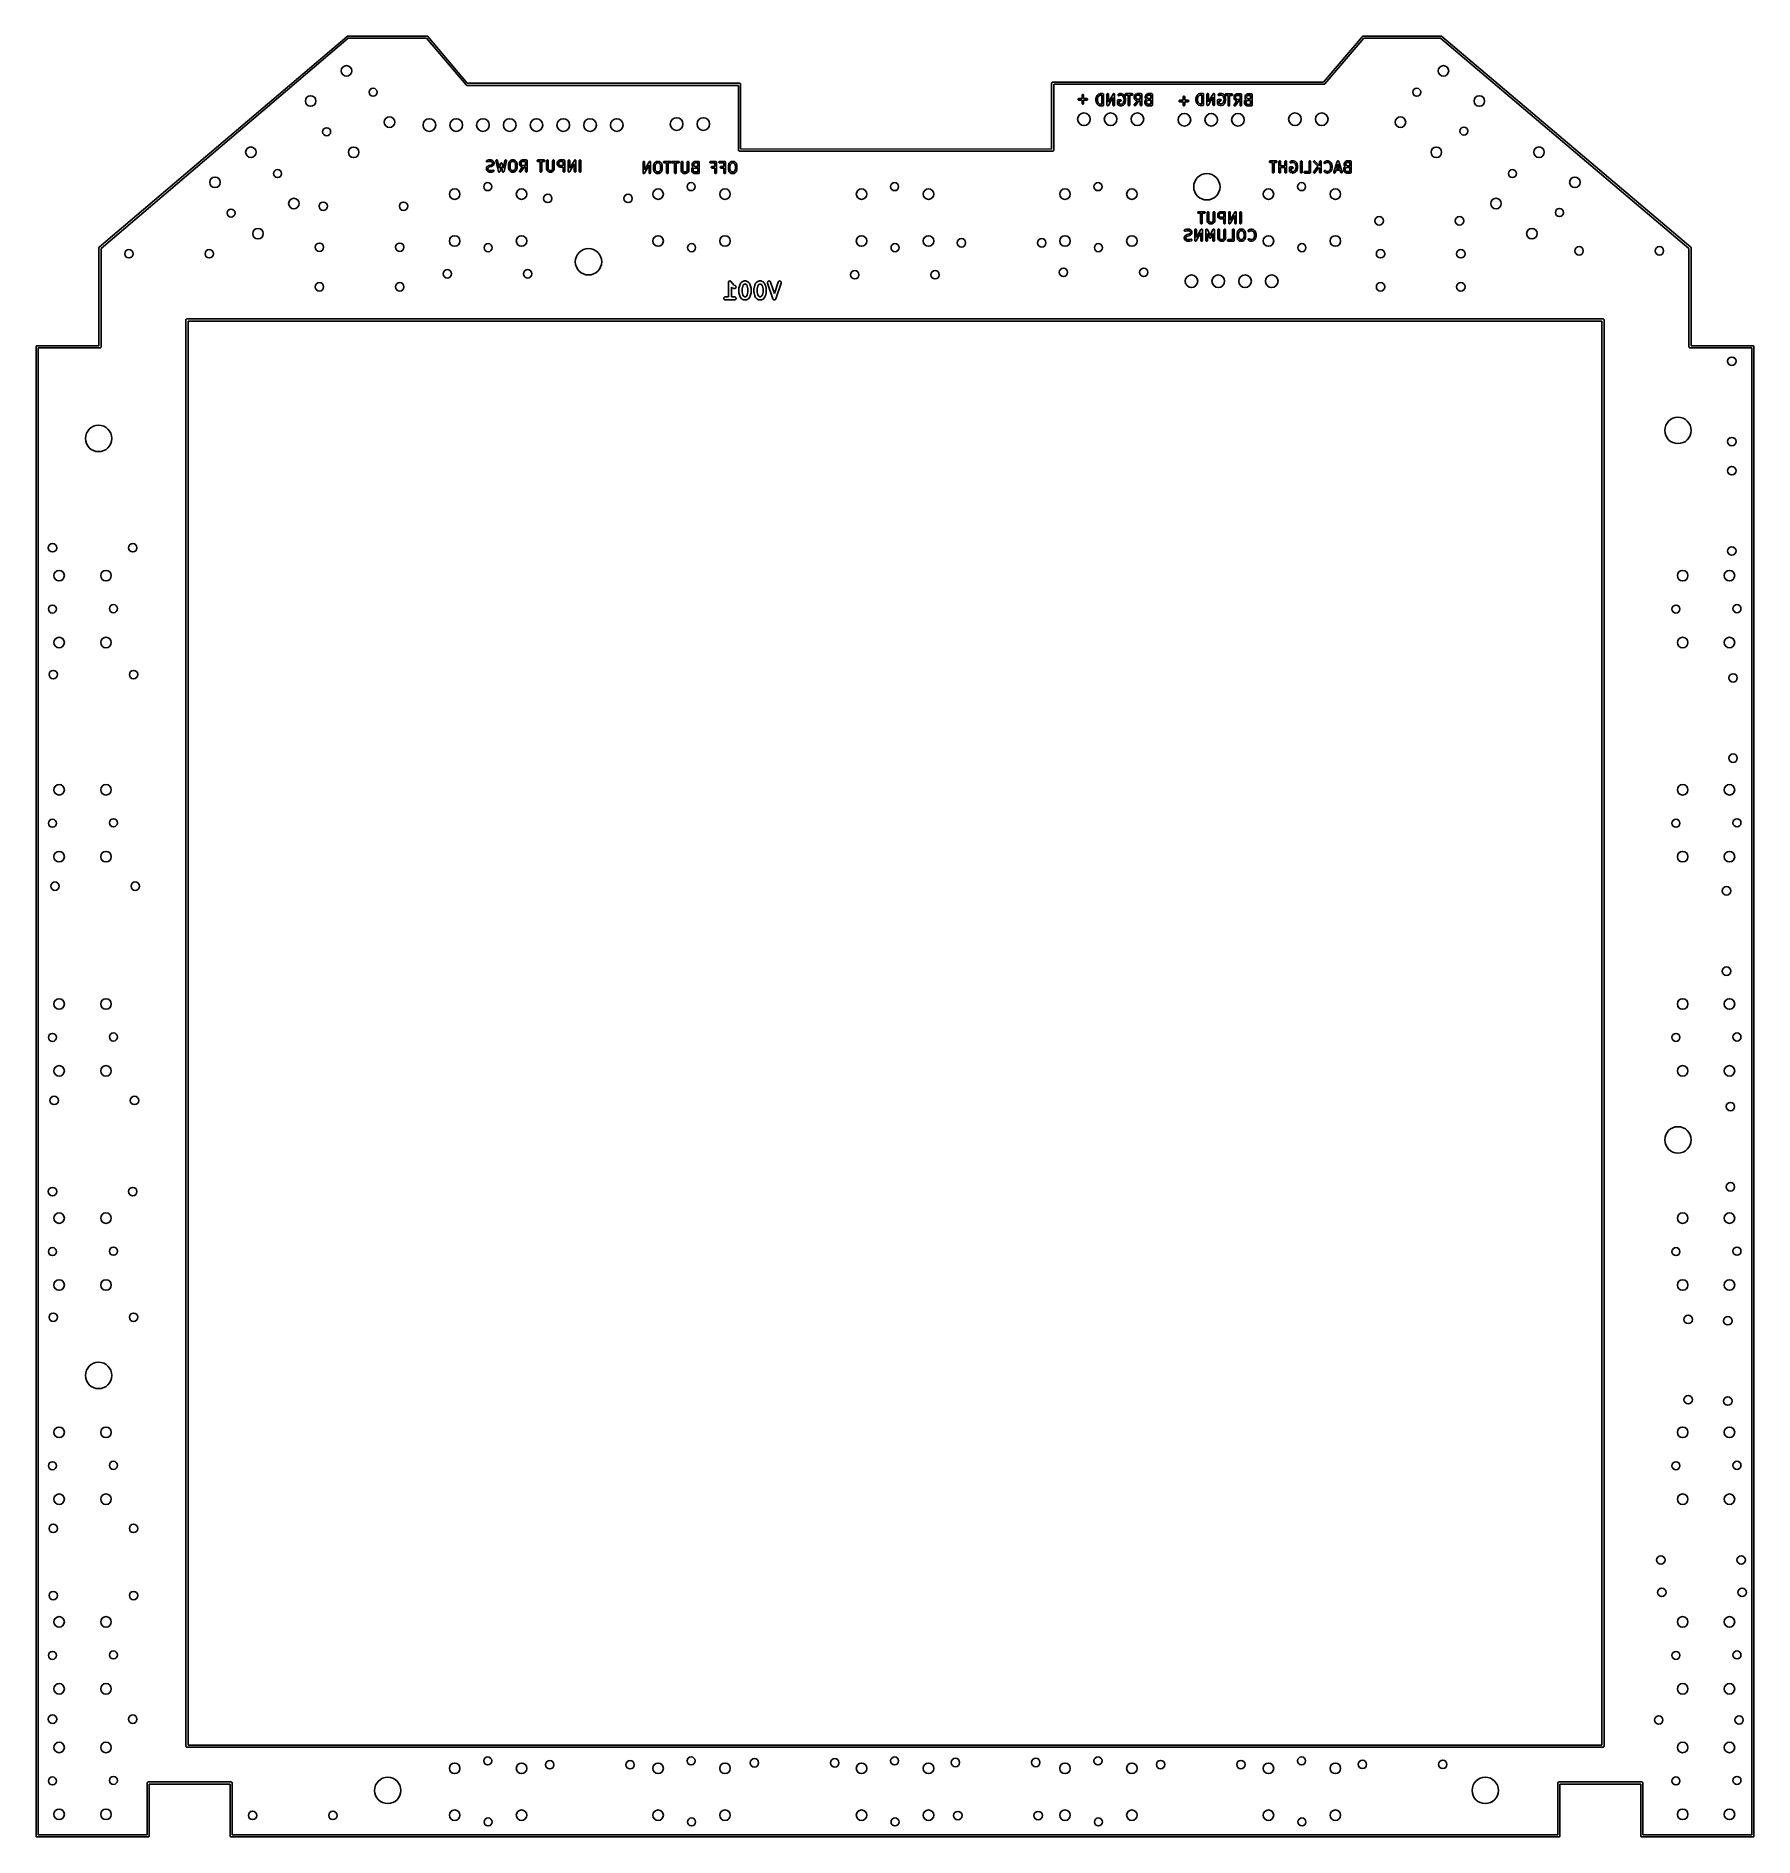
# Model space of a CAD drawing. Extents: x 0.6 to 7.02, y -7.61 to -0.88.
import ezdxf

# ---------------------------------------------------------------- set-up
doc = ezdxf.new("R2010")
doc.units = 0
doc.header["$MEASUREMENT"] = 0
doc.layers.add('BLACK', color=7, linetype='CONTINUOUS')

msp = doc.modelspace()

# ---------------------------------------------------------------- linework, layer by layer
at = {"layer": 'BLACK', "linetype": 'CONTINUOUS'}
for p, q in [((0.83747, -1.67056), (1.7632, -0.88333)), ((1.76747, -0.89004), (0.84394, -1.6754)), ((1.7632, -0.88333), (1.76323, -0.88331)), ((1.76323, -0.88331), (1.7635, -0.88308)), ((1.7635, -0.88308), (1.76362, -0.88298)), ((1.76362, -0.88298), (1.76365, -0.88296)), ((1.76365, -0.88296), (1.76383, -0.88281)), ((1.76383, -0.88281), (1.76397, -0.88274)), ((1.76397, -0.88274), (1.7641, -0.88265)), ((1.7641, -0.88265), (1.76431, -0.88255)), ((1.76431, -0.88255), (1.76451, -0.88245)), ((1.76451, -0.88245), (1.76466, -0.8824)), ((1.76466, -0.8824), (1.76481, -0.88234)), ((1.76481, -0.88234), (1.76503, -0.88229)), ((1.76503, -0.88229), (1.76525, -0.88222)), ((1.76525, -0.88222), (1.76541, -0.88221)), ((1.76541, -0.88221), (1.76557, -0.88217)), ((1.76557, -0.88217), (1.7658, -0.88217)), ((1.7658, -0.88217), (1.76583, -0.88216)), ((1.76583, -0.88216), (1.76599, -0.88216)), ((1.76599, -0.88216), (1.76634, -0.88216)), ((1.76634, -0.88216), (1.76638, -0.88216)), ((1.76638, -0.88216), (2.06127, -0.88216)), ((2.05948, -0.89004), (1.76747, -0.89004)), ((2.20749, -1.06461), (2.05948, -0.89004)), ((2.06127, -0.88216), (2.06162, -0.88216)), ((2.06162, -0.88216), (2.06185, -0.8822)), ((2.06185, -0.8822), (2.06207, -0.88222)), ((2.06207, -0.88222), (2.06223, -0.88227)), ((2.06223, -0.88227), (2.06239, -0.8823)), ((2.06239, -0.8823), (2.0626, -0.88238)), ((2.0626, -0.88238), (2.06281, -0.88245)), ((2.06281, -0.88245), (2.06296, -0.88252)), ((2.06296, -0.88252), (2.06311, -0.88258)), ((2.06311, -0.88258), (2.0633, -0.88271)), ((2.0633, -0.88271), (2.0635, -0.88281)), ((2.0635, -0.88281), (2.06362, -0.88292)), ((2.06362, -0.88292), (2.06376, -0.883)), ((2.06376, -0.883), (2.06392, -0.88316)), ((2.06392, -0.88316), (2.0641, -0.88331)), ((2.0641, -0.88331), (2.06432, -0.88358)), ((2.06432, -0.88358), (2.21234, -1.05815)), ((5.41105, -1.05421), (5.55631, -0.88318)), ((5.56115, -0.88965), (5.4159, -1.06067)), ((5.55631, -0.88318), (5.55653, -0.88291)), ((5.55653, -0.88291), (5.55671, -0.88277)), ((5.55671, -0.88277), (5.55687, -0.88261)), ((5.55687, -0.88261), (5.55701, -0.88252)), ((5.55701, -0.88252), (5.55713, -0.88242)), ((5.55713, -0.88242), (5.55733, -0.88231)), ((5.55733, -0.88231), (5.55752, -0.88219)), ((5.55752, -0.88219), (5.55767, -0.88213)), ((5.55767, -0.88213), (5.55782, -0.88205)), ((5.55782, -0.88205), (5.55803, -0.88199)), ((5.55803, -0.88199), (5.55825, -0.8819)), ((5.55825, -0.8819), (5.5584, -0.88187)), ((5.5584, -0.88187), (5.55856, -0.88183)), ((5.55856, -0.88183), (5.55879, -0.88181)), ((5.55879, -0.88181), (5.55901, -0.88177)), ((5.55901, -0.88177), (5.55936, -0.88177)), ((5.55936, -0.88177), (5.84913, -0.88177)), ((5.84805, -0.88965), (5.56115, -0.88965)), ((6.77606, -1.67541), (5.84805, -0.88965)), ((5.84913, -0.88177), (5.84916, -0.88177)), ((5.84916, -0.88177), (5.84952, -0.88177)), ((5.84952, -0.88177), (5.84968, -0.88177)), ((5.84968, -0.88177), (5.84971, -0.88177)), ((5.84971, -0.88177), (5.84994, -0.88178)), ((5.84994, -0.88178), (5.8501, -0.88181)), ((5.8501, -0.88181), (5.85026, -0.88183)), ((5.85026, -0.88183), (5.85048, -0.88189)), ((5.85048, -0.88189), (5.85069, -0.88194)), ((5.85069, -0.88194), (5.85084, -0.88201)), ((5.85084, -0.88201), (5.851, -0.88205)), ((5.851, -0.88205), (5.8512, -0.88216)), ((5.8512, -0.88216), (5.85141, -0.88225)), ((5.85141, -0.88225), (5.85154, -0.88234)), ((5.85154, -0.88234), (5.85169, -0.88242)), ((5.85169, -0.88242), (5.85186, -0.88256)), ((5.85186, -0.88256), (5.85188, -0.88258)), ((5.85188, -0.88258), (5.85201, -0.88269)), ((5.85201, -0.88269), (5.85229, -0.88291)), ((5.85229, -0.88291), (5.8523, -0.88294)), ((5.8523, -0.88294), (6.78252, -1.67056)), ((2.20771, -1.06488), (2.20749, -1.06461)), ((2.20789, -1.06503), (2.20771, -1.06488)), ((2.20805, -1.06518), (2.20789, -1.06503)), ((2.20819, -1.06527), (2.20805, -1.06518)), ((2.20831, -1.06538), (2.20819, -1.06527)), ((2.20851, -1.06548), (2.20831, -1.06538)), ((2.2087, -1.0656), (2.20851, -1.06548)), ((2.20885, -1.06566), (2.2087, -1.0656)), ((2.209, -1.06574), (2.20885, -1.06566)), ((2.20921, -1.06581), (2.209, -1.06574)), ((2.20942, -1.06589), (2.20921, -1.06581)), ((2.20958, -1.06592), (2.20942, -1.06589)), ((2.20974, -1.06597), (2.20958, -1.06592)), ((2.20996, -1.06599), (2.20974, -1.06597)), ((2.21019, -1.06603), (2.20996, -1.06599)), ((2.21054, -1.06602), (2.21019, -1.06603)), ((3.22547, -1.06602), (2.21054, -1.06602)), ((2.21234, -1.05815), (3.22922, -1.05815)), ((3.22547, -1.30717), (3.22547, -1.06602)), ((3.22922, -1.05815), (3.22941, -1.05813)), ((3.22941, -1.05813), (3.2296, -1.05815)), ((3.2296, -1.05815), (3.23018, -1.05821)), ((3.23018, -1.05821), (3.23092, -1.05843)), ((3.23092, -1.05843), (3.23161, -1.0588)), ((3.23161, -1.0588), (3.23221, -1.05929)), ((3.23221, -1.05929), (3.2327, -1.05989)), ((3.2327, -1.05989), (3.23306, -1.06057)), ((3.23306, -1.06057), (3.23329, -1.06131)), ((3.23329, -1.06131), (3.23337, -1.06209)), ((3.23337, -1.06209), (3.23335, -1.06228)), ((3.23335, -1.06228), (3.23335, -1.30343)), ((4.39514, -1.05815), (4.39521, -1.05738)), ((4.39516, -1.05834), (4.39514, -1.05815)), ((4.39516, -1.30382), (4.39516, -1.05834)), ((4.39521, -1.05738), (4.39544, -1.05664)), ((4.39544, -1.05664), (4.39581, -1.05595)), ((4.39581, -1.05595), (4.3963, -1.05535)), ((4.3963, -1.05535), (4.3969, -1.05486)), ((4.3969, -1.05486), (4.39758, -1.05449)), ((4.39758, -1.05449), (4.39832, -1.05427)), ((4.39832, -1.05427), (4.3989, -1.05421)), ((4.3989, -1.05421), (4.39909, -1.05419)), ((4.39909, -1.05419), (4.39929, -1.05421)), ((4.39929, -1.05421), (5.41105, -1.05421)), ((5.41284, -1.06209), (4.40303, -1.06209)), ((4.40303, -1.06209), (4.40303, -1.30756)), ((5.4132, -1.06209), (5.41284, -1.06209)), ((5.41342, -1.06205), (5.4132, -1.06209)), ((5.41365, -1.06203), (5.41342, -1.06205)), ((5.4138, -1.06198), (5.41365, -1.06203)), ((5.41396, -1.06195), (5.4138, -1.06198)), ((5.41417, -1.06187), (5.41396, -1.06195)), ((5.41439, -1.0618), (5.41417, -1.06187)), ((5.41453, -1.06173), (5.41439, -1.0618)), ((5.41468, -1.06167), (5.41453, -1.06173)), ((5.41487, -1.06155), (5.41468, -1.06167)), ((5.41507, -1.06144), (5.41487, -1.06155)), ((5.4152, -1.06134), (5.41507, -1.06144)), ((5.41533, -1.06125), (5.4152, -1.06134)), ((5.4155, -1.06109), (5.41533, -1.06125)), ((5.41567, -1.06095), (5.4155, -1.06109)), ((5.4159, -1.06067), (5.41567, -1.06095)), ((4.49374, -1.11842), (4.4938, -1.11785)), ((4.49379, -1.119), (4.49374, -1.11842)), ((4.49396, -1.11955), (4.49379, -1.119)), ((4.4938, -1.11785), (4.49397, -1.1173)), ((4.49422, -1.12006), (4.49396, -1.11955)), ((4.49397, -1.1173), (4.49425, -1.11679)), ((4.49459, -1.12051), (4.49422, -1.12006)), ((4.49425, -1.11679), (4.49461, -1.11635)), ((4.49503, -1.12088), (4.49459, -1.12051)), ((4.49461, -1.11635), (4.49506, -1.11598)), ((4.49553, -1.12116), (4.49503, -1.12088)), ((4.49506, -1.11598), (4.49557, -1.11571)), ((4.49608, -1.12133), (4.49553, -1.12116)), ((4.49557, -1.11571), (4.49612, -1.11555)), ((4.49665, -1.12139), (4.49608, -1.12133)), ((4.49612, -1.11555), (4.49669, -1.11549)), ((4.49669, -1.12139), (4.49665, -1.12139)), ((4.49669, -1.11549), (4.50874, -1.11549)), ((4.50874, -1.12139), (4.49669, -1.12139)), ((4.50874, -1.1034), (4.5088, -1.10283)), ((4.50874, -1.10344), (4.50874, -1.1034)), ((4.50874, -1.11549), (4.50874, -1.10344)), ((4.50874, -1.13344), (4.50874, -1.12139)), ((4.5088, -1.13401), (4.50874, -1.13344)), ((4.5088, -1.10283), (4.50898, -1.10228)), ((4.50896, -1.13457), (4.5088, -1.13401)), ((4.50923, -1.13507), (4.50896, -1.13457)), ((4.50898, -1.10228), (4.50926, -1.10178)), ((4.5096, -1.13552), (4.50923, -1.13507)), ((4.50926, -1.10178), (4.50963, -1.10133)), ((4.51004, -1.13589), (4.5096, -1.13552)), ((4.50963, -1.10133), (4.51008, -1.10097)), ((4.51055, -1.13616), (4.51004, -1.13589)), ((4.51008, -1.10097), (4.51059, -1.10071)), ((4.5111, -1.13633), (4.51055, -1.13616)), ((4.51059, -1.10071), (4.51114, -1.10054)), ((4.51167, -1.13639), (4.5111, -1.13633)), ((4.51114, -1.10054), (4.51171, -1.10049)), ((4.51225, -1.13634), (4.51167, -1.13639)), ((4.51171, -1.10049), (4.51229, -1.10055)), ((4.5128, -1.13618), (4.51225, -1.13634)), ((4.51229, -1.10055), (4.51284, -1.10072)), ((4.51331, -1.13591), (4.5128, -1.13618)), ((4.51284, -1.10072), (4.51334, -1.101)), ((4.51376, -1.13555), (4.51331, -1.13591)), ((4.51334, -1.101), (4.51379, -1.10136)), ((4.51413, -1.13511), (4.51376, -1.13555)), ((4.51379, -1.10136), (4.51415, -1.10181)), ((4.51441, -1.1346), (4.51413, -1.13511)), ((4.51415, -1.10181), (4.51442, -1.10232)), ((4.51458, -1.13405), (4.51441, -1.1346)), ((4.51442, -1.10232), (4.51459, -1.10287)), ((4.51465, -1.13348), (4.51458, -1.13405)), ((4.51459, -1.10287), (4.51465, -1.10344)), ((4.51465, -1.10344), (4.51465, -1.11549)), ((4.51465, -1.11549), (4.52669, -1.11549)), ((4.52669, -1.12139), (4.51465, -1.12139)), ((4.51465, -1.12139), (4.51465, -1.13344)), ((4.51465, -1.13344), (4.51465, -1.13348)), ((4.52669, -1.11549), (4.52673, -1.11549)), ((4.52726, -1.12134), (4.52669, -1.12139)), ((4.52673, -1.11549), (4.5273, -1.11555)), ((4.52782, -1.12117), (4.52726, -1.12134)), ((4.5273, -1.11555), (4.52785, -1.11573)), ((4.52833, -1.1209), (4.52782, -1.12117)), ((4.52785, -1.11573), (4.52836, -1.11601)), ((4.52877, -1.12054), (4.52833, -1.1209)), ((4.52836, -1.11601), (4.5288, -1.11638)), ((4.52914, -1.12009), (4.52877, -1.12054)), ((4.5288, -1.11638), (4.52916, -1.11683)), ((4.52941, -1.11959), (4.52914, -1.12009)), ((4.52916, -1.11683), (4.52943, -1.11734)), ((4.52958, -1.11904), (4.52941, -1.11959)), ((4.52943, -1.11734), (4.52959, -1.11789)), ((4.52964, -1.11846), (4.52958, -1.11904)), ((4.52959, -1.11789), (4.52964, -1.11846)), ((4.56058, -1.1167), (4.56062, -1.11647)), ((4.56058, -1.11676), (4.56058, -1.1167)), ((4.56058, -1.11681), (4.56058, -1.11676)), ((4.56058, -1.11685), (4.56058, -1.11681)), ((4.56058, -1.12247), (4.56058, -1.11685)), ((4.56058, -1.12253), (4.56058, -1.12247)), ((4.56058, -1.12258), (4.56058, -1.12253)), ((4.56061, -1.12281), (4.56058, -1.12258)), ((4.56063, -1.12305), (4.56061, -1.12281)), ((4.56062, -1.11647), (4.56064, -1.11623)), ((4.56065, -1.1231), (4.56063, -1.12305)), ((4.56064, -1.11623), (4.56066, -1.11618)), ((4.56066, -1.12315), (4.56065, -1.1231)), ((4.56066, -1.11618), (4.56067, -1.11613)), ((4.56067, -1.12319), (4.56066, -1.12315)), ((4.56067, -1.11613), (4.56254, -1.10863)), ((4.56254, -1.13069), (4.56067, -1.12319)), ((4.56254, -1.10863), (4.56255, -1.10859)), ((4.56255, -1.1307), (4.56254, -1.13069)), ((4.56255, -1.10859), (4.56256, -1.10858)), ((4.56255, -1.13071), (4.56255, -1.1307)), ((4.56264, -1.13097), (4.56255, -1.13071)), ((4.56256, -1.10857), (4.56266, -1.10831)), ((4.56256, -1.10858), (4.56256, -1.10857)), ((4.56273, -1.13123), (4.56264, -1.13097)), ((4.56266, -1.10831), (4.56275, -1.10805)), ((4.56274, -1.13124), (4.56273, -1.13123)), ((4.56275, -1.13126), (4.56274, -1.13124)), ((4.56275, -1.10805), (4.56276, -1.10804)), ((4.56276, -1.13129), (4.56275, -1.13126)), ((4.56276, -1.10803), (4.56464, -1.10428)), ((4.56276, -1.10804), (4.56276, -1.10803)), ((4.56464, -1.13504), (4.56276, -1.13129)), ((4.56464, -1.10428), (4.56466, -1.10424)), ((4.56473, -1.13518), (4.56464, -1.13504)), ((4.56466, -1.10424), (4.56475, -1.1041)), ((4.5648, -1.13533), (4.56473, -1.13518)), ((4.56475, -1.1041), (4.56483, -1.10396)), ((4.56488, -1.13543), (4.5648, -1.13533)), ((4.56483, -1.10396), (4.5649, -1.10386)), ((4.56495, -1.13553), (4.56488, -1.13543)), ((4.5649, -1.10386), (4.56497, -1.10376)), ((4.56506, -1.13565), (4.56495, -1.13553)), ((4.56497, -1.10376), (4.56509, -1.10364)), ((4.56516, -1.13578), (4.56506, -1.13565)), ((4.56509, -1.10364), (4.56519, -1.10351)), ((4.56519, -1.13581), (4.56516, -1.13578)), ((4.56519, -1.10351), (4.56894, -1.09976)), ((4.56894, -1.13956), (4.56519, -1.13581)), ((4.56819, -1.11038), (4.56648, -1.11721)), ((4.56648, -1.11721), (4.56648, -1.12211)), ((4.56648, -1.12211), (4.56819, -1.12894)), ((4.56971, -1.10735), (4.56819, -1.11038)), ((4.56819, -1.12894), (4.56971, -1.13197)), ((4.56894, -1.09976), (4.56897, -1.09973)), ((4.56901, -1.13961), (4.56894, -1.13956)), ((4.56897, -1.09973), (4.56904, -1.09968)), ((4.56907, -1.13968), (4.56901, -1.13961)), ((4.56904, -1.09968), (4.5691, -1.09962)), ((4.56923, -1.1398), (4.56907, -1.13968)), ((4.5691, -1.09962), (4.56926, -1.0995)), ((4.56939, -1.13992), (4.56923, -1.1398)), ((4.56926, -1.0995), (4.56942, -1.09937)), ((4.56946, -1.13997), (4.56939, -1.13992)), ((4.56942, -1.09937), (4.5695, -1.09933)), ((4.56953, -1.14002), (4.56946, -1.13997)), ((4.5695, -1.09933), (4.56957, -1.09928)), ((4.56972, -1.1401), (4.56953, -1.14002)), ((4.56957, -1.09928), (4.56975, -1.0992)), ((4.57262, -1.10443), (4.56971, -1.10735)), ((4.56971, -1.13197), (4.57262, -1.13489)), ((4.56989, -1.1402), (4.56972, -1.1401)), ((4.56975, -1.0992), (4.56993, -1.09911)), ((4.56998, -1.14022), (4.56989, -1.1402)), ((4.56993, -1.09911), (4.57002, -1.09908)), ((4.57006, -1.14026), (4.56998, -1.14022)), ((4.57002, -1.09908), (4.5701, -1.09905)), ((4.5701, -1.14027), (4.57006, -1.14026)), ((4.5701, -1.09905), (4.57572, -1.09717)), ((4.57572, -1.14215), (4.5701, -1.14027)), ((4.57713, -1.10293), (4.57262, -1.10443)), ((4.57262, -1.13489), (4.57713, -1.13639)), ((4.57572, -1.09717), (4.57576, -1.09716)), ((4.57588, -1.14218), (4.57572, -1.14215)), ((4.57576, -1.09716), (4.57592, -1.09713)), ((4.57604, -1.14223), (4.57588, -1.14218)), ((4.57592, -1.09713), (4.57608, -1.09708)), ((4.57616, -1.14225), (4.57604, -1.14223)), ((4.57608, -1.09708), (4.5762, -1.09707)), ((4.57628, -1.14227), (4.57616, -1.14225)), ((4.5762, -1.09707), (4.57632, -1.09704)), ((4.57645, -1.14228), (4.57628, -1.14227)), ((4.57632, -1.09704), (4.57649, -1.09704)), ((4.57661, -1.1423), (4.57645, -1.14228)), ((4.57649, -1.09704), (4.57665, -1.09702)), ((4.57665, -1.1423), (4.57661, -1.1423)), ((4.57665, -1.09702), (4.58603, -1.09702)), ((4.58603, -1.1423), (4.57665, -1.1423)), ((4.58307, -1.10293), (4.57713, -1.10293)), ((4.57713, -1.13639), (4.58307, -1.13639)), ((4.58307, -1.13639), (4.58307, -1.10293)), ((4.58603, -1.09702), (4.58605, -1.09702)), ((4.5863, -1.14227), (4.58603, -1.1423)), ((4.58605, -1.09702), (4.58605, -1.09702)), ((4.58605, -1.09702), (4.58605, -1.09702)), ((4.58605, -1.09702), (4.58607, -1.09702)), ((4.58607, -1.09702), (4.58635, -1.09705)), ((4.58658, -1.14225), (4.5863, -1.14227)), ((4.58635, -1.09705), (4.58662, -1.09708)), ((4.58659, -1.14224), (4.58658, -1.14225)), ((4.5866, -1.14224), (4.58659, -1.14224)), ((4.58687, -1.14216), (4.5866, -1.14224)), ((4.58662, -1.09708), (4.58663, -1.09709)), ((4.58663, -1.09709), (4.58664, -1.09709)), ((4.58664, -1.09709), (4.5869, -1.09717)), ((4.58713, -1.14208), (4.58687, -1.14216)), ((4.5869, -1.09717), (4.58717, -1.09725)), ((4.58714, -1.14208), (4.58713, -1.14208)), ((4.58715, -1.14208), (4.58714, -1.14208)), ((4.5874, -1.14194), (4.58715, -1.14208)), ((4.58717, -1.09725), (4.58718, -1.09726)), ((4.58718, -1.09726), (4.58719, -1.09726)), ((4.58719, -1.09726), (4.58744, -1.0974)), ((4.58764, -1.14182), (4.5874, -1.14194)), ((4.58744, -1.0974), (4.58768, -1.09753)), ((4.58765, -1.14181), (4.58764, -1.14182)), ((4.58766, -1.14181), (4.58765, -1.14181)), ((4.58788, -1.14163), (4.58766, -1.14181)), ((4.58768, -1.09753), (4.58769, -1.09753)), ((4.58769, -1.09753), (4.5877, -1.09754)), ((4.5877, -1.09754), (4.58791, -1.09772)), ((4.58809, -1.14146), (4.58788, -1.14163)), ((4.58791, -1.09772), (4.58812, -1.09789)), ((4.5881, -1.14145), (4.58809, -1.14146)), ((4.58811, -1.14144), (4.5881, -1.14145)), ((4.58828, -1.14123), (4.58811, -1.14144)), ((4.58812, -1.09789), (4.58813, -1.0979)), ((4.58813, -1.0979), (4.58814, -1.09791)), ((4.58814, -1.09791), (4.58831, -1.09812)), ((4.58846, -1.14101), (4.58828, -1.14123)), ((4.58831, -1.09812), (4.58849, -1.09834)), ((4.58847, -1.141), (4.58846, -1.14101)), ((4.58848, -1.141), (4.58847, -1.141)), ((4.58861, -1.14075), (4.58848, -1.141)), ((4.58849, -1.09834), (4.58849, -1.09835)), ((4.58849, -1.09835), (4.5885, -1.09836)), ((4.5885, -1.09836), (4.58863, -1.0986)), ((4.58874, -1.14051), (4.58861, -1.14075)), ((4.58863, -1.0986), (4.58876, -1.09885)), ((4.58875, -1.14049), (4.58874, -1.1405)), ((4.58874, -1.1405), (4.58874, -1.14051)), ((4.58883, -1.14022), (4.58875, -1.14049)), ((4.58876, -1.09885), (4.58876, -1.09886)), ((4.58876, -1.09886), (4.58877, -1.09887)), ((4.58877, -1.09887), (4.58884, -1.09914)), ((4.58892, -1.13996), (4.58883, -1.14022)), ((4.58884, -1.09914), (4.58892, -1.0994)), ((4.58892, -1.0994), (4.58892, -1.09941)), ((4.58892, -1.09941), (4.58893, -1.09942)), ((4.58895, -1.13966), (4.58892, -1.13994)), ((4.58892, -1.13994), (4.58892, -1.13995)), ((4.58892, -1.13995), (4.58892, -1.13996)), ((4.58893, -1.09942), (4.58895, -1.0997)), ((4.58895, -1.0997), (4.58898, -1.09998)), ((4.58898, -1.13939), (4.58895, -1.13966)), ((4.58898, -1.09998), (4.58898, -1.13935)), ((4.58898, -1.13935), (4.58898, -1.13937)), ((4.58898, -1.13937), (4.58898, -1.13937)), ((4.58898, -1.13937), (4.58898, -1.13937)), ((4.58898, -1.13937), (4.58898, -1.13939)), ((4.60182, -1.09993), (4.60189, -1.09936)), ((4.60182, -1.09998), (4.60182, -1.09993)), ((4.60182, -1.13935), (4.60182, -1.09998)), ((4.60183, -1.13944), (4.60182, -1.13935)), ((4.60183, -1.13954), (4.60183, -1.13944)), ((4.60186, -1.13973), (4.60183, -1.13954)), ((4.60188, -1.13992), (4.60186, -1.13973)), ((4.60191, -1.14001), (4.60188, -1.13992)), ((4.60189, -1.09936), (4.60206, -1.09881)), ((4.60192, -1.14011), (4.60191, -1.14001)), ((4.60199, -1.14029), (4.60192, -1.14011)), ((4.60205, -1.14047), (4.60199, -1.14029)), ((4.60209, -1.14056), (4.60205, -1.14047)), ((4.60206, -1.09881), (4.60234, -1.09831)), ((4.60213, -1.14065), (4.60209, -1.14056)), ((4.60223, -1.14081), (4.60213, -1.14065)), ((4.60232, -1.14098), (4.60223, -1.14081)), ((4.60238, -1.14106), (4.60232, -1.14098)), ((4.60234, -1.09831), (4.60271, -1.09787)), ((4.60243, -1.14114), (4.60238, -1.14106)), ((4.60256, -1.14128), (4.60243, -1.14114)), ((4.60268, -1.14143), (4.60256, -1.14128)), ((4.60276, -1.14149), (4.60268, -1.14143)), ((4.60271, -1.09787), (4.60316, -1.0975)), ((4.60282, -1.14156), (4.60276, -1.14149)), ((4.60298, -1.14167), (4.60282, -1.14156)), ((4.60312, -1.14179), (4.60298, -1.14167)), ((4.60321, -1.14184), (4.60312, -1.14179)), ((4.60316, -1.0975), (4.60367, -1.09724)), ((4.60329, -1.1419), (4.60321, -1.14184)), ((4.60346, -1.14198), (4.60329, -1.1419)), ((4.60363, -1.14207), (4.60346, -1.14198)), ((4.60373, -1.1421), (4.60363, -1.14207)), ((4.60367, -1.09724), (4.60422, -1.09708)), ((4.60382, -1.14214), (4.60373, -1.1421)), ((4.604, -1.14218), (4.60382, -1.14214)), ((4.60418, -1.14224), (4.604, -1.14218)), ((4.60428, -1.14225), (4.60418, -1.14224)), ((4.60422, -1.09708), (4.6048, -1.09702)), ((4.60438, -1.14227), (4.60428, -1.14225)), ((4.60457, -1.14228), (4.60438, -1.14227)), ((4.60475, -1.1423), (4.60457, -1.14228)), ((4.60485, -1.14229), (4.60475, -1.1423)), ((4.6048, -1.09702), (4.60537, -1.09708)), ((4.60495, -1.14229), (4.60485, -1.14229)), ((4.60514, -1.14226), (4.60495, -1.14229)), ((4.60533, -1.14225), (4.60514, -1.14226)), ((4.60542, -1.14222), (4.60533, -1.14225)), ((4.60537, -1.09708), (4.60592, -1.09725)), ((4.60552, -1.1422), (4.60542, -1.14222)), ((4.6057, -1.14214), (4.60552, -1.1422)), ((4.60588, -1.14208), (4.6057, -1.14214)), ((4.60597, -1.14204), (4.60588, -1.14208)), ((4.60592, -1.09725), (4.60643, -1.09753)), ((4.60606, -1.142), (4.60597, -1.14204)), ((4.60622, -1.1419), (4.60606, -1.142)), ((4.60639, -1.14182), (4.60622, -1.1419)), ((4.60647, -1.14175), (4.60639, -1.14182)), ((4.60643, -1.09753), (4.60687, -1.09789)), ((4.60655, -1.1417), (4.60647, -1.14175)), ((4.60669, -1.14157), (4.60655, -1.1417)), ((4.60684, -1.14146), (4.60669, -1.14157)), ((4.6069, -1.14138), (4.60684, -1.14146)), ((4.60687, -1.09789), (4.60723, -1.09834)), ((4.60698, -1.14131), (4.6069, -1.14138)), ((4.60709, -1.14116), (4.60698, -1.14131)), ((4.60721, -1.14101), (4.60709, -1.14116)), ((4.60726, -1.14093), (4.60721, -1.14101)), ((4.60723, -1.09834), (4.6075, -1.09885)), ((4.60732, -1.14085), (4.60726, -1.14093)), ((4.60734, -1.14081), (4.60732, -1.14085)), ((4.62432, -1.11109), (4.60734, -1.14081)), ((4.6075, -1.09885), (4.60767, -1.0994)), ((4.60767, -1.0994), (4.60773, -1.09998)), ((4.60773, -1.12823), (4.62471, -1.09851)), ((4.60773, -1.09998), (4.60773, -1.12823)), ((4.62432, -1.13935), (4.62432, -1.11109)), ((4.62438, -1.13992), (4.62432, -1.13935)), ((4.62454, -1.14047), (4.62438, -1.13992)), ((4.62481, -1.14098), (4.62454, -1.14047)), ((4.62471, -1.09851), (4.62473, -1.09847)), ((4.62473, -1.09847), (4.62479, -1.09839)), ((4.62479, -1.09839), (4.62484, -1.09831)), ((4.62518, -1.14143), (4.62481, -1.14098)), ((4.62484, -1.09831), (4.62496, -1.09816)), ((4.62496, -1.09816), (4.62507, -1.09801)), ((4.62507, -1.09801), (4.62514, -1.09794)), ((4.62514, -1.09794), (4.62521, -1.09787)), ((4.62562, -1.14179), (4.62518, -1.14143)), ((4.62521, -1.09787), (4.62535, -1.09775)), ((4.62535, -1.09775), (4.62549, -1.09762)), ((4.62549, -1.09762), (4.62558, -1.09757)), ((4.62558, -1.09757), (4.62566, -1.0975)), ((4.62613, -1.14207), (4.62562, -1.14179)), ((4.62566, -1.0975), (4.62582, -1.09742)), ((4.62582, -1.09742), (4.62598, -1.09732)), ((4.62598, -1.09732), (4.62608, -1.09728)), ((4.62608, -1.09728), (4.62617, -1.09724)), ((4.62668, -1.14224), (4.62613, -1.14207)), ((4.62617, -1.09724), (4.62635, -1.09718)), ((4.62635, -1.09718), (4.62653, -1.09712)), ((4.62653, -1.09712), (4.62662, -1.0971)), ((4.62662, -1.0971), (4.62672, -1.09708)), ((4.62725, -1.1423), (4.62668, -1.14224)), ((4.62672, -1.09708), (4.62691, -1.09706)), ((4.62691, -1.09706), (4.62709, -1.09703)), ((4.62709, -1.09703), (4.62719, -1.09703)), ((4.62719, -1.09703), (4.62729, -1.09702)), ((4.62783, -1.14225), (4.62725, -1.1423)), ((4.62729, -1.09702), (4.62748, -1.09704)), ((4.62748, -1.09704), (4.62767, -1.09705)), ((4.62767, -1.09705), (4.62777, -1.09707)), ((4.62777, -1.09707), (4.62787, -1.09708)), ((4.62838, -1.14208), (4.62783, -1.14225)), ((4.62787, -1.09708), (4.62805, -1.09714)), ((4.62805, -1.09714), (4.62823, -1.09718)), ((4.62823, -1.09718), (4.62832, -1.09722)), ((4.62832, -1.09722), (4.62842, -1.09725)), ((4.62889, -1.14182), (4.62838, -1.14208)), ((4.62842, -1.09725), (4.62858, -1.09734)), ((4.62858, -1.09734), (4.62876, -1.09742)), ((4.62876, -1.09742), (4.62884, -1.09748)), ((4.62884, -1.09748), (4.62892, -1.09753)), ((4.62934, -1.14146), (4.62889, -1.14182)), ((4.62892, -1.09753), (4.62907, -1.09765)), ((4.62907, -1.09765), (4.62922, -1.09776)), ((4.62922, -1.09776), (4.62929, -1.09783)), ((4.62929, -1.09783), (4.62937, -1.09789)), ((4.62971, -1.14101), (4.62934, -1.14146)), ((4.62937, -1.09789), (4.62949, -1.09804)), ((4.62949, -1.09804), (4.62962, -1.09818)), ((4.62962, -1.09818), (4.62967, -1.09826)), ((4.62967, -1.09826), (4.62973, -1.09834)), ((4.62999, -1.14051), (4.62971, -1.14101)), ((4.62973, -1.09834), (4.62982, -1.09851)), ((4.62982, -1.09851), (4.62992, -1.09867)), ((4.62992, -1.09867), (4.62996, -1.09876)), ((4.62996, -1.09876), (4.63, -1.09885)), ((4.63016, -1.13996), (4.62999, -1.14051)), ((4.63, -1.09885), (4.63006, -1.09903)), ((4.63006, -1.09903), (4.63012, -1.09921)), ((4.63012, -1.09921), (4.63014, -1.09931)), ((4.63014, -1.09931), (4.63017, -1.0994)), ((4.63022, -1.13939), (4.63016, -1.13996)), ((4.63017, -1.0994), (4.63019, -1.09959)), ((4.63019, -1.09959), (4.63022, -1.09978)), ((4.63022, -1.09978), (4.63022, -1.09988)), ((4.63022, -1.09988), (4.63022, -1.09998)), ((4.63022, -1.09998), (4.63022, -1.13935)), ((4.63022, -1.13935), (4.63022, -1.13939)), ((4.64119, -1.12243), (4.64122, -1.12215)), ((4.64119, -1.12245), (4.64119, -1.12243)), ((4.64119, -1.12247), (4.64119, -1.12245)), ((4.64119, -1.12245), (4.64119, -1.12245)), ((4.64119, -1.12245), (4.64119, -1.12245)), ((4.64119, -1.1356), (4.64119, -1.12247)), ((4.64122, -1.13587), (4.64119, -1.1356)), ((4.64122, -1.12215), (4.64125, -1.12188)), ((4.64124, -1.13614), (4.64122, -1.13587)), ((4.64125, -1.13615), (4.64124, -1.13614)), ((4.64125, -1.12188), (4.64126, -1.12187)), ((4.64125, -1.13617), (4.64125, -1.13615)), ((4.64133, -1.13643), (4.64125, -1.13617)), ((4.64126, -1.12186), (4.64134, -1.1216)), ((4.64126, -1.12187), (4.64126, -1.12186)), ((4.6414, -1.13669), (4.64133, -1.13643)), ((4.64134, -1.1216), (4.64142, -1.12133)), ((4.64141, -1.13671), (4.6414, -1.13669)), ((4.64142, -1.13672), (4.64141, -1.13671)), ((4.64142, -1.12133), (4.64143, -1.12132)), ((4.64154, -1.13696), (4.64142, -1.13672)), ((4.64143, -1.12131), (4.64157, -1.12107)), ((4.64143, -1.12132), (4.64143, -1.12131)), ((4.64167, -1.1372), (4.64154, -1.13696)), ((4.64157, -1.12107), (4.6417, -1.12082)), ((4.64168, -1.13722), (4.64167, -1.1372)), ((4.64169, -1.13723), (4.64168, -1.13722)), ((4.64186, -1.13744), (4.64169, -1.13723)), ((4.6417, -1.12081), (4.64171, -1.1208)), ((4.6417, -1.12082), (4.6417, -1.12081)), ((4.64171, -1.1208), (4.64189, -1.12059)), ((4.64203, -1.13765), (4.64186, -1.13744)), ((4.64189, -1.12059), (4.64206, -1.12038)), ((4.64205, -1.13768), (4.64203, -1.13765)), ((4.64206, -1.13768), (4.64205, -1.13768)), ((4.64205, -1.13768), (4.64205, -1.13768)), ((4.64205, -1.13768), (4.64205, -1.13768)), ((4.64206, -1.12038), (4.64207, -1.12037)), ((4.64393, -1.13956), (4.64206, -1.13768)), ((4.64207, -1.12037), (4.64208, -1.12036)), ((4.64208, -1.12036), (4.64229, -1.12019)), ((4.64229, -1.12019), (4.64251, -1.12001)), ((4.64251, -1.12001), (4.64252, -1.12001)), ((4.64252, -1.12001), (4.64253, -1.12)), ((4.64253, -1.12), (4.64277, -1.11987)), ((4.64277, -1.11987), (4.64302, -1.11974)), ((4.64302, -1.11974), (4.64303, -1.11974)), ((4.64303, -1.11974), (4.64304, -1.11974)), ((4.64304, -1.11974), (4.64331, -1.11966)), ((4.64307, -1.10204), (4.64309, -1.10147)), ((4.64317, -1.10261), (4.64307, -1.10204)), ((4.64309, -1.10147), (4.64322, -1.10091)), ((4.64337, -1.10315), (4.64317, -1.10261)), ((4.64322, -1.10091), (4.64346, -1.10038)), ((4.64331, -1.11966), (4.64357, -1.11958)), ((4.64367, -1.10364), (4.64337, -1.10315)), ((4.64346, -1.10038), (4.64379, -1.09991)), ((4.64357, -1.11958), (4.64358, -1.11958)), ((4.64358, -1.11958), (4.64359, -1.11957)), ((4.64359, -1.11957), (4.64387, -1.11955)), ((4.64407, -1.10406), (4.64367, -1.10364)), ((4.64379, -1.09991), (4.64421, -1.09952)), ((4.64387, -1.11955), (4.64415, -1.11952)), ((4.644, -1.13961), (4.64393, -1.13956)), ((4.64406, -1.13968), (4.644, -1.13961)), ((4.64422, -1.1398), (4.64406, -1.13968)), ((4.64453, -1.1044), (4.64407, -1.10406)), ((4.64415, -1.11952), (4.65164, -1.11952)), ((4.64421, -1.09952), (4.6447, -1.09921)), ((4.64438, -1.13992), (4.64422, -1.1398)), ((4.64445, -1.13997), (4.64438, -1.13992)), ((4.64452, -1.14002), (4.64445, -1.13997)), ((4.64471, -1.1401), (4.64452, -1.14002)), ((4.64506, -1.10464), (4.64453, -1.1044)), ((4.6447, -1.09921), (4.64845, -1.09733)), ((4.64489, -1.1402), (4.64471, -1.1401)), ((4.64497, -1.14022), (4.64489, -1.1402)), ((4.64505, -1.14026), (4.64497, -1.14022)), ((4.64509, -1.14027), (4.64505, -1.14026)), ((4.64562, -1.10478), (4.64506, -1.10464)), ((4.65071, -1.14215), (4.64509, -1.14027)), ((4.64619, -1.1048), (4.64562, -1.10478)), ((4.64676, -1.10471), (4.64619, -1.1048)), ((4.6473, -1.10451), (4.64676, -1.10471)), ((4.65164, -1.12543), (4.6471, -1.12543)), ((4.6471, -1.12543), (4.6471, -1.13437)), ((4.6471, -1.13437), (4.64761, -1.13489)), ((4.64734, -1.10449), (4.6473, -1.10451)), ((4.65047, -1.10293), (4.64734, -1.10449)), ((4.64761, -1.13489), (4.65212, -1.13639)), ((4.64845, -1.09733), (4.64849, -1.09732)), ((4.64849, -1.09732), (4.64857, -1.09729)), ((4.64857, -1.09729), (4.64864, -1.09725)), ((4.64864, -1.09725), (4.64884, -1.09719)), ((4.64884, -1.09719), (4.64903, -1.09712)), ((4.64903, -1.09712), (4.64911, -1.0971)), ((4.64911, -1.0971), (4.6492, -1.09708)), ((4.6492, -1.09708), (4.6494, -1.09706)), ((4.6494, -1.09706), (4.6496, -1.09703)), ((4.6496, -1.09703), (4.64968, -1.09703)), ((4.64968, -1.09703), (4.64977, -1.09702)), ((4.64977, -1.09702), (4.65539, -1.09702)), ((4.65491, -1.10293), (4.65047, -1.10293)), ((4.65087, -1.14218), (4.65071, -1.14215)), ((4.65103, -1.14223), (4.65087, -1.14218)), ((4.65115, -1.14225), (4.65103, -1.14223)), ((4.65127, -1.14227), (4.65115, -1.14225)), ((4.65144, -1.14228), (4.65127, -1.14227)), ((4.6516, -1.1423), (4.65144, -1.14228)), ((4.65164, -1.1423), (4.6516, -1.1423)), ((4.65164, -1.11952), (4.65169, -1.11952)), ((4.65222, -1.12537), (4.65164, -1.12543)), ((4.65539, -1.1423), (4.65164, -1.1423)), ((4.65169, -1.11952), (4.65226, -1.11958)), ((4.65212, -1.13639), (4.65491, -1.13639)), ((4.65277, -1.1252), (4.65222, -1.12537)), ((4.65226, -1.11958), (4.65281, -1.11976)), ((4.65328, -1.12493), (4.65277, -1.1252)), ((4.65281, -1.11976), (4.65331, -1.12004)), ((4.65372, -1.12457), (4.65328, -1.12493)), ((4.65331, -1.12004), (4.65375, -1.12041)), ((4.65409, -1.12412), (4.65372, -1.12457)), ((4.65375, -1.12041), (4.65411, -1.12086)), ((4.65437, -1.12362), (4.65409, -1.12412)), ((4.65411, -1.12086), (4.65438, -1.12137)), ((4.65454, -1.12307), (4.65437, -1.12362)), ((4.65438, -1.12137), (4.65454, -1.12192)), ((4.65454, -1.12192), (4.6546, -1.12249)), ((4.6546, -1.12249), (4.65454, -1.12307)), ((4.65942, -1.10443), (4.65491, -1.10293)), ((4.65491, -1.13639), (4.65942, -1.13489)), ((4.65539, -1.09702), (4.65543, -1.09702)), ((4.65556, -1.14228), (4.65539, -1.1423)), ((4.65543, -1.09702), (4.6556, -1.09704)), ((4.65572, -1.14228), (4.65556, -1.14228)), ((4.6556, -1.09704), (4.65577, -1.09705)), ((4.65584, -1.14225), (4.65572, -1.14228)), ((4.65577, -1.09705), (4.65589, -1.09707)), ((4.65597, -1.14224), (4.65584, -1.14225)), ((4.65589, -1.09707), (4.65601, -1.09709)), ((4.65613, -1.14219), (4.65597, -1.14224)), ((4.65601, -1.09709), (4.65617, -1.09714)), ((4.65629, -1.14216), (4.65613, -1.14219)), ((4.65617, -1.09714), (4.65633, -1.09717)), ((4.65633, -1.14215), (4.65629, -1.14216)), ((4.65633, -1.09717), (4.66195, -1.09905)), ((4.66195, -1.14027), (4.65633, -1.14215)), ((4.66234, -1.10735), (4.65942, -1.10443)), ((4.65942, -1.13489), (4.66234, -1.13197)), ((4.66195, -1.09905), (4.66199, -1.09906)), ((4.66203, -1.14024), (4.66195, -1.14027)), ((4.66199, -1.09906), (4.66207, -1.0991)), ((4.66211, -1.14021), (4.66203, -1.14024)), ((4.66207, -1.0991), (4.66215, -1.09912)), ((4.66229, -1.14012), (4.66211, -1.14021)), ((4.66215, -1.09912), (4.66233, -1.09922)), ((4.66248, -1.14004), (4.66229, -1.14012)), ((4.66233, -1.09922), (4.66251, -1.0993)), ((4.66386, -1.11038), (4.66234, -1.10735)), ((4.66234, -1.13197), (4.66386, -1.12894)), ((4.66255, -1.13999), (4.66248, -1.14004)), ((4.66251, -1.0993), (4.66258, -1.09936)), ((4.66263, -1.13995), (4.66255, -1.13999)), ((4.66258, -1.09936), (4.66266, -1.0994)), ((4.66278, -1.13982), (4.66263, -1.13995)), ((4.66266, -1.0994), (4.66282, -1.09952)), ((4.66295, -1.1397), (4.66278, -1.13982)), ((4.66282, -1.09952), (4.66298, -1.09964)), ((4.66301, -1.13964), (4.66295, -1.1397)), ((4.66298, -1.09964), (4.66304, -1.09971)), ((4.66308, -1.13959), (4.66301, -1.13964)), ((4.66304, -1.09971), (4.66311, -1.09976)), ((4.66311, -1.13956), (4.66308, -1.13959)), ((4.66311, -1.09976), (4.66686, -1.10351)), ((4.66686, -1.13581), (4.66311, -1.13956)), ((4.66556, -1.11721), (4.66386, -1.11038)), ((4.66386, -1.12894), (4.66556, -1.12211)), ((4.66556, -1.12211), (4.66556, -1.11721)), ((4.66686, -1.10351), (4.66688, -1.10354)), ((4.66696, -1.13568), (4.66686, -1.13581)), ((4.66688, -1.10354), (4.66699, -1.10367)), ((4.66708, -1.13556), (4.66696, -1.13568)), ((4.66699, -1.10367), (4.6671, -1.10379)), ((4.66714, -1.13546), (4.66708, -1.13556)), ((4.6671, -1.10379), (4.66717, -1.1039)), ((4.66722, -1.13536), (4.66714, -1.13546)), ((4.66717, -1.1039), (4.66724, -1.10399)), ((4.6673, -1.13522), (4.66722, -1.13536)), ((4.66724, -1.10399), (4.66732, -1.10414)), ((4.66739, -1.13508), (4.6673, -1.13522)), ((4.66732, -1.10414), (4.66741, -1.10428)), ((4.66741, -1.13504), (4.66739, -1.13508)), ((4.66741, -1.10428), (4.66928, -1.10803)), ((4.66928, -1.13129), (4.66741, -1.13504)), ((4.66928, -1.10803), (4.6693, -1.10807)), ((4.66929, -1.13128), (4.66928, -1.13129)), ((4.6693, -1.13127), (4.66929, -1.13128)), ((4.6693, -1.10807), (4.66931, -1.10808)), ((4.66939, -1.13101), (4.6693, -1.13127)), ((4.66931, -1.10808), (4.66931, -1.10809)), ((4.66931, -1.10809), (4.6694, -1.10835)), ((4.66949, -1.13075), (4.66939, -1.13101)), ((4.6694, -1.10835), (4.6695, -1.10861)), ((4.6695, -1.13073), (4.66949, -1.13074)), ((4.66949, -1.13074), (4.66949, -1.13075)), ((4.6695, -1.10861), (4.6695, -1.10862)), ((4.6695, -1.10862), (4.66951, -1.10863)), ((4.66951, -1.13069), (4.6695, -1.13073)), ((4.66951, -1.10863), (4.67138, -1.11613)), ((4.67138, -1.12319), (4.66951, -1.13069)), ((4.66993, -1.09995), (4.66999, -1.09938)), ((4.66998, -1.10053), (4.66993, -1.09995)), ((4.67015, -1.10108), (4.66998, -1.10053)), ((4.66999, -1.09938), (4.67016, -1.09883)), ((4.67041, -1.10159), (4.67015, -1.10108)), ((4.67016, -1.09883), (4.67044, -1.09832)), ((4.67078, -1.10204), (4.67041, -1.10159)), ((4.67044, -1.09832), (4.6708, -1.09788)), ((4.67122, -1.10241), (4.67078, -1.10204)), ((4.6708, -1.09788), (4.67125, -1.09752)), ((4.67172, -1.10269), (4.67122, -1.10241)), ((4.67125, -1.09752), (4.67176, -1.09725)), ((4.67138, -1.11613), (4.67139, -1.11617)), ((4.67139, -1.12314), (4.67138, -1.12319)), ((4.67139, -1.11617), (4.6714, -1.11622)), ((4.67141, -1.12309), (4.67139, -1.12314)), ((4.6714, -1.11622), (4.67141, -1.11627)), ((4.67141, -1.11627), (4.67144, -1.11651)), ((4.67143, -1.12285), (4.67141, -1.12309)), ((4.67147, -1.12262), (4.67143, -1.12285)), ((4.67144, -1.11651), (4.67147, -1.11674)), ((4.67147, -1.11674), (4.67146, -1.1168)), ((4.67146, -1.1168), (4.67147, -1.11685)), ((4.67147, -1.12251), (4.67146, -1.12257)), ((4.67146, -1.12257), (4.67147, -1.12262)), ((4.67147, -1.11685), (4.67147, -1.12247)), ((4.67147, -1.12247), (4.67147, -1.12251)), ((4.67227, -1.10286), (4.67172, -1.10269)), ((4.67176, -1.09725), (4.67231, -1.09708)), ((4.67284, -1.10293), (4.67227, -1.10286)), ((4.67231, -1.09708), (4.67289, -1.09702)), ((4.67289, -1.10293), (4.67284, -1.10293)), ((4.67289, -1.09702), (4.69538, -1.09702)), ((4.68118, -1.10293), (4.67289, -1.10293)), ((4.68118, -1.13935), (4.68118, -1.10293)), ((4.68124, -1.13992), (4.68118, -1.13935)), ((4.6814, -1.14047), (4.68124, -1.13992)), ((4.68167, -1.14098), (4.6814, -1.14047)), ((4.68204, -1.14143), (4.68167, -1.14098)), ((4.68248, -1.14179), (4.68204, -1.14143)), ((4.68299, -1.14207), (4.68248, -1.14179)), ((4.68354, -1.14224), (4.68299, -1.14207)), ((4.68411, -1.1423), (4.68354, -1.14224)), ((4.68469, -1.14225), (4.68411, -1.1423)), ((4.68524, -1.14208), (4.68469, -1.14225)), ((4.68575, -1.14182), (4.68524, -1.14208)), ((4.6862, -1.14146), (4.68575, -1.14182)), ((4.68657, -1.14101), (4.6862, -1.14146)), ((4.68685, -1.14051), (4.68657, -1.14101)), ((4.68702, -1.13996), (4.68685, -1.14051)), ((4.68709, -1.13939), (4.68702, -1.13996)), ((4.69538, -1.10293), (4.68709, -1.10293)), ((4.68709, -1.10293), (4.68709, -1.13935)), ((4.68709, -1.13935), (4.68709, -1.13939)), ((4.69538, -1.09702), (4.69542, -1.09702)), ((4.69596, -1.10287), (4.69538, -1.10293)), ((4.69542, -1.09702), (4.696, -1.09709)), ((4.69651, -1.10271), (4.69596, -1.10287)), ((4.696, -1.09709), (4.69655, -1.09726)), ((4.69702, -1.10244), (4.69651, -1.10271)), ((4.69655, -1.09726), (4.69705, -1.09754)), ((4.69746, -1.10207), (4.69702, -1.10244)), ((4.69705, -1.09754), (4.69749, -1.09791)), ((4.69783, -1.10163), (4.69746, -1.10207)), ((4.69749, -1.09791), (4.69785, -1.09836)), ((4.6981, -1.10112), (4.69783, -1.10163)), ((4.69785, -1.09836), (4.69812, -1.09887)), ((4.69827, -1.10057), (4.6981, -1.10112)), ((4.69812, -1.09887), (4.69828, -1.09942)), ((4.69834, -1.1), (4.69827, -1.10057)), ((4.69828, -1.09942), (4.69834, -1.1)), ((4.70368, -1.10743), (4.70369, -1.10735)), ((4.70368, -1.10747), (4.70368, -1.10743)), ((4.70368, -1.1131), (4.70368, -1.10747)), ((4.70369, -1.11319), (4.70368, -1.1131)), ((4.70368, -1.11327), (4.70369, -1.11319)), ((4.70371, -1.11347), (4.70368, -1.11327)), ((4.70368, -1.13927), (4.70375, -1.1387)), ((4.70372, -1.13985), (4.70368, -1.13927)), ((4.70369, -1.10726), (4.70372, -1.10706)), ((4.70369, -1.10735), (4.70369, -1.10726)), ((4.70373, -1.11367), (4.70371, -1.11347)), ((4.70372, -1.10706), (4.70374, -1.10686)), ((4.70387, -1.1404), (4.70372, -1.13985)), ((4.70376, -1.11376), (4.70373, -1.11367)), ((4.70374, -1.10686), (4.70377, -1.10678)), ((4.70375, -1.1387), (4.70393, -1.13815)), ((4.70377, -1.11384), (4.70376, -1.11376)), ((4.70377, -1.10678), (4.70378, -1.10669)), ((4.70384, -1.11403), (4.70377, -1.11384)), ((4.70378, -1.10669), (4.70386, -1.1065)), ((4.7039, -1.11422), (4.70384, -1.11403)), ((4.70386, -1.1065), (4.70392, -1.10631)), ((4.70413, -1.14092), (4.70387, -1.1404)), ((4.70394, -1.1143), (4.7039, -1.11422)), ((4.70392, -1.10631), (4.70396, -1.10624)), ((4.70393, -1.13815), (4.70421, -1.13765)), ((4.70397, -1.11438), (4.70394, -1.1143)), ((4.70396, -1.10624), (4.70399, -1.10615)), ((4.70399, -1.11442), (4.70397, -1.11438)), ((4.70399, -1.10615), (4.70586, -1.1024)), ((4.70586, -1.11817), (4.70399, -1.11442)), ((4.70449, -1.14137), (4.70413, -1.14092)), ((4.70421, -1.13765), (4.71408, -1.12355)), ((4.70492, -1.14175), (4.70449, -1.14137)), ((4.70542, -1.14204), (4.70492, -1.14175)), ((4.70597, -1.14222), (4.70542, -1.14204)), ((4.70586, -1.1024), (4.70588, -1.10237)), ((4.70595, -1.11831), (4.70586, -1.11817)), ((4.70588, -1.10237), (4.70597, -1.10223)), ((4.70603, -1.11846), (4.70595, -1.11831)), ((4.70597, -1.10223), (4.70605, -1.10208)), ((4.70654, -1.1423), (4.70597, -1.14222)), ((4.70611, -1.11855), (4.70603, -1.11846)), ((4.70605, -1.10208), (4.70613, -1.10199)), ((4.70617, -1.11866), (4.70611, -1.11855)), ((4.70613, -1.10199), (4.7062, -1.10188)), ((4.70629, -1.11878), (4.70617, -1.11866)), ((4.7062, -1.10188), (4.70631, -1.10177)), ((4.70639, -1.11891), (4.70629, -1.11878)), ((4.70631, -1.10177), (4.70642, -1.10164)), ((4.70642, -1.11894), (4.70639, -1.11891)), ((4.70642, -1.10164), (4.70829, -1.09976)), ((4.70829, -1.12081), (4.70642, -1.11894)), ((4.70711, -1.14226), (4.70654, -1.1423)), ((4.70767, -1.14211), (4.70711, -1.14226)), ((4.70819, -1.14186), (4.70767, -1.14211)), ((4.70865, -1.1415), (4.70819, -1.14186)), ((4.70829, -1.09976), (4.70832, -1.09973)), ((4.70842, -1.12092), (4.70829, -1.12081)), ((4.70832, -1.09973), (4.70845, -1.09963)), ((4.70854, -1.12103), (4.70842, -1.12092)), ((4.70845, -1.09963), (4.70857, -1.09952)), ((4.70864, -1.1211), (4.70854, -1.12103)), ((4.70857, -1.09952), (4.70868, -1.09945)), ((4.70874, -1.12118), (4.70864, -1.1211)), ((4.70903, -1.14107), (4.70865, -1.1415)), ((4.70868, -1.09945), (4.70877, -1.09937)), ((4.70888, -1.12126), (4.70874, -1.12118)), ((4.70877, -1.09937), (4.70892, -1.0993)), ((4.70902, -1.12135), (4.70888, -1.12126)), ((4.70892, -1.0993), (4.70906, -1.09921)), ((4.70906, -1.12136), (4.70902, -1.12135)), ((4.70905, -1.14104), (4.70903, -1.14107)), ((4.72129, -1.12355), (4.70905, -1.14104)), ((4.70906, -1.09921), (4.71281, -1.09733)), ((4.71281, -1.12324), (4.70906, -1.12136)), ((4.71093, -1.10547), (4.70958, -1.10817)), ((4.70958, -1.10817), (4.70958, -1.1124)), ((4.70958, -1.1124), (4.71093, -1.1151)), ((4.71213, -1.10428), (4.71093, -1.10547)), ((4.71093, -1.1151), (4.71213, -1.1163)), ((4.71483, -1.10293), (4.71213, -1.10428)), ((4.71213, -1.1163), (4.71483, -1.11765)), ((4.71281, -1.09733), (4.71285, -1.09732)), ((4.71289, -1.12327), (4.71281, -1.12324)), ((4.71285, -1.09732), (4.71293, -1.09729)), ((4.71297, -1.12331), (4.71289, -1.12327)), ((4.71293, -1.09729), (4.713, -1.09725)), ((4.71316, -1.12337), (4.71297, -1.12331)), ((4.713, -1.09725), (4.7132, -1.09719)), ((4.71335, -1.12345), (4.71316, -1.12337)), ((4.7132, -1.09719), (4.71339, -1.09712)), ((4.71343, -1.12346), (4.71335, -1.12345)), ((4.71339, -1.09712), (4.71347, -1.0971)), ((4.71352, -1.12349), (4.71343, -1.12346)), ((4.71347, -1.0971), (4.71356, -1.09708)), ((4.71372, -1.12351), (4.71352, -1.12349)), ((4.71356, -1.09708), (4.71376, -1.09706)), ((4.71392, -1.12354), (4.71372, -1.12351)), ((4.71376, -1.09706), (4.71396, -1.09703)), ((4.714, -1.12354), (4.71392, -1.12354)), ((4.71396, -1.09703), (4.71404, -1.09703)), ((4.71408, -1.12355), (4.714, -1.12354)), ((4.71404, -1.09703), (4.71413, -1.09702)), ((4.71413, -1.09702), (4.72913, -1.09702)), ((4.72618, -1.10293), (4.71483, -1.10293)), ((4.71483, -1.11765), (4.72618, -1.11765)), ((4.72618, -1.12355), (4.72129, -1.12355)), ((4.72618, -1.11765), (4.72618, -1.10293)), ((4.72618, -1.13935), (4.72618, -1.12355)), ((4.72623, -1.13992), (4.72618, -1.13935)), ((4.7264, -1.14047), (4.72623, -1.13992)), ((4.72667, -1.14098), (4.7264, -1.14047)), ((4.72703, -1.14143), (4.72667, -1.14098)), ((4.72748, -1.14179), (4.72703, -1.14143)), ((4.72798, -1.14207), (4.72748, -1.14179)), ((4.72853, -1.14224), (4.72798, -1.14207)), ((4.72911, -1.1423), (4.72853, -1.14224)), ((4.72968, -1.14225), (4.72911, -1.1423)), ((4.72913, -1.09702), (4.72915, -1.09702)), ((4.72915, -1.09702), (4.72915, -1.09702)), ((4.72915, -1.09702), (4.72915, -1.09702)), ((4.72915, -1.09702), (4.72917, -1.09702)), ((4.72917, -1.09702), (4.72945, -1.09705)), ((4.72945, -1.09705), (4.72972, -1.09708)), ((4.73023, -1.14208), (4.72968, -1.14225)), ((4.72972, -1.09708), (4.72973, -1.09709)), ((4.72973, -1.09709), (4.72974, -1.09709)), ((4.72974, -1.09709), (4.73001, -1.09717)), ((4.73001, -1.09717), (4.73027, -1.09725)), ((4.73075, -1.14182), (4.73023, -1.14208)), ((4.73027, -1.09725), (4.73028, -1.09726)), ((4.73028, -1.09726), (4.73029, -1.09726)), ((4.73029, -1.09726), (4.73054, -1.0974)), ((4.73054, -1.0974), (4.73078, -1.09753)), ((4.73119, -1.14146), (4.73075, -1.14182)), ((4.73078, -1.09753), (4.73079, -1.09753)), ((4.73079, -1.09753), (4.7308, -1.09754)), ((4.7308, -1.09754), (4.73101, -1.09772)), ((4.73101, -1.09772), (4.73122, -1.09789)), ((4.73156, -1.14101), (4.73119, -1.14146)), ((4.73122, -1.09789), (4.73123, -1.0979)), ((4.73123, -1.0979), (4.73124, -1.09791)), ((4.73124, -1.09791), (4.73141, -1.09812)), ((4.73141, -1.09812), (4.73159, -1.09834)), ((4.73184, -1.14051), (4.73156, -1.14101)), ((4.73159, -1.09834), (4.73159, -1.09835)), ((4.73159, -1.09835), (4.7316, -1.09836)), ((4.7316, -1.09836), (4.73173, -1.0986)), ((4.73173, -1.0986), (4.73186, -1.09885)), ((4.73202, -1.13996), (4.73184, -1.14051)), ((4.73186, -1.09885), (4.73186, -1.09886)), ((4.73186, -1.09886), (4.73187, -1.09887)), ((4.73187, -1.09887), (4.73194, -1.09914)), ((4.73194, -1.09914), (4.73202, -1.0994)), ((4.73202, -1.0994), (4.73203, -1.09941)), ((4.73208, -1.13939), (4.73202, -1.13996)), ((4.73203, -1.09941), (4.73203, -1.09942)), ((4.73203, -1.09942), (4.73205, -1.0997)), ((4.73205, -1.0997), (4.73208, -1.09998)), ((4.73208, -1.09998), (4.73208, -1.13935)), ((4.73208, -1.13935), (4.73208, -1.13939)), ((4.74305, -1.12618), (4.74306, -1.12609)), ((4.74305, -1.12622), (4.74305, -1.12618)), ((4.74305, -1.13185), (4.74305, -1.12622)), ((4.74306, -1.13193), (4.74305, -1.13185)), ((4.74305, -1.13202), (4.74306, -1.13193)), ((4.74308, -1.13222), (4.74305, -1.13202)), ((4.74306, -1.12601), (4.74309, -1.12581)), ((4.74306, -1.12609), (4.74306, -1.12601)), ((4.7431, -1.13242), (4.74308, -1.13222)), ((4.74309, -1.12581), (4.74311, -1.12561)), ((4.74313, -1.1325), (4.7431, -1.13242)), ((4.74311, -1.12561), (4.74314, -1.12553)), ((4.74314, -1.13259), (4.74313, -1.1325)), ((4.74314, -1.12553), (4.74315, -1.12544)), ((4.74321, -1.13278), (4.74314, -1.13259)), ((4.74315, -1.12544), (4.74323, -1.12525)), ((4.74327, -1.13297), (4.74321, -1.13278)), ((4.74323, -1.12525), (4.74329, -1.12506)), ((4.74331, -1.13305), (4.74327, -1.13297)), ((4.74329, -1.12506), (4.74333, -1.12498)), ((4.74334, -1.13313), (4.74331, -1.13305)), ((4.74333, -1.12498), (4.74336, -1.1249)), ((4.74336, -1.13317), (4.74334, -1.13313)), ((4.74336, -1.1249), (4.74523, -1.12115)), ((4.74523, -1.13692), (4.74336, -1.13317)), ((4.74492, -1.10743), (4.74493, -1.10735)), ((4.74492, -1.10747), (4.74492, -1.10743)), ((4.74492, -1.11122), (4.74492, -1.10747)), ((4.74493, -1.11131), (4.74492, -1.11122)), ((4.74493, -1.10726), (4.74497, -1.10706)), ((4.74493, -1.10735), (4.74493, -1.10726)), ((4.74493, -1.1114), (4.74493, -1.11131)), ((4.74496, -1.1116), (4.74493, -1.1114)), ((4.74498, -1.1118), (4.74496, -1.1116)), ((4.74497, -1.10706), (4.74499, -1.10686)), ((4.745, -1.11188), (4.74498, -1.1118)), ((4.74499, -1.10686), (4.74501, -1.10678)), ((4.74502, -1.11197), (4.745, -1.11188)), ((4.74501, -1.10678), (4.74503, -1.10669)), ((4.74509, -1.11216), (4.74502, -1.11197)), ((4.74503, -1.10669), (4.7451, -1.1065)), ((4.74515, -1.11235), (4.74509, -1.11216)), ((4.7451, -1.1065), (4.74516, -1.10631)), ((4.74519, -1.11243), (4.74515, -1.11235)), ((4.74516, -1.10631), (4.7452, -1.10624)), ((4.74522, -1.11251), (4.74519, -1.11243)), ((4.7452, -1.10624), (4.74523, -1.10615)), ((4.74523, -1.11254), (4.74522, -1.11251)), ((4.74523, -1.10615), (4.74711, -1.1024)), ((4.74711, -1.11629), (4.74523, -1.11254)), ((4.74523, -1.12115), (4.74525, -1.12112)), ((4.74532, -1.13706), (4.74523, -1.13692)), ((4.74525, -1.12112), (4.74534, -1.12098)), ((4.7454, -1.1372), (4.74532, -1.13706)), ((4.74534, -1.12098), (4.74542, -1.12083)), ((4.74548, -1.1373), (4.7454, -1.1372)), ((4.74542, -1.12083), (4.7455, -1.12074)), ((4.74554, -1.1374), (4.74548, -1.1373)), ((4.7455, -1.12074), (4.74557, -1.12063)), ((4.74566, -1.13753), (4.74554, -1.1374)), ((4.74557, -1.12063), (4.74568, -1.12051)), ((4.74576, -1.13765), (4.74566, -1.13753)), ((4.74568, -1.12051), (4.74579, -1.12038)), ((4.74579, -1.13768), (4.74576, -1.13765)), ((4.74579, -1.12038), (4.74766, -1.11851)), ((4.74766, -1.13956), (4.74579, -1.13768)), ((4.74711, -1.1024), (4.74713, -1.10237)), ((4.7472, -1.11643), (4.74711, -1.11629)), ((4.74713, -1.10237), (4.74722, -1.10223)), ((4.74727, -1.11658), (4.7472, -1.11643)), ((4.74722, -1.10223), (4.7473, -1.10208)), ((4.74735, -1.11668), (4.74727, -1.11658)), ((4.7473, -1.10208), (4.74737, -1.10199)), ((4.74742, -1.11678), (4.74735, -1.11668)), ((4.74737, -1.10199), (4.74744, -1.10188)), ((4.74753, -1.1169), (4.74742, -1.11678)), ((4.74744, -1.10188), (4.74756, -1.10177)), ((4.74763, -1.11703), (4.74753, -1.1169)), ((4.74756, -1.10177), (4.74766, -1.10164)), ((4.74766, -1.11706), (4.74763, -1.11703)), ((4.74766, -1.10164), (4.74954, -1.09976)), ((4.74852, -1.11792), (4.74766, -1.11706)), ((4.74766, -1.11851), (4.74769, -1.11848)), ((4.74779, -1.13966), (4.74766, -1.13956)), ((4.74769, -1.11848), (4.74776, -1.11843)), ((4.74776, -1.11843), (4.74782, -1.11836)), ((4.74791, -1.13978), (4.74779, -1.13966)), ((4.74782, -1.11836), (4.74798, -1.11825)), ((4.74801, -1.13985), (4.74791, -1.13978)), ((4.74798, -1.11825), (4.74814, -1.11812)), ((4.74811, -1.13992), (4.74801, -1.13985)), ((4.74825, -1.14), (4.74811, -1.13992)), ((4.74814, -1.11812), (4.74822, -1.11808)), ((4.74822, -1.11808), (4.74829, -1.11803)), ((4.74839, -1.14009), (4.74825, -1.14)), ((4.74829, -1.11803), (4.74848, -1.11795)), ((4.74843, -1.14011), (4.74839, -1.14009)), ((4.75218, -1.14199), (4.74843, -1.14011)), ((4.74848, -1.11795), (4.74852, -1.11792)), ((4.7503, -1.12422), (4.74895, -1.12692)), ((4.74895, -1.12692), (4.74895, -1.13115)), ((4.74895, -1.13115), (4.7503, -1.13385)), ((4.74954, -1.09976), (4.74957, -1.09973)), ((4.74957, -1.09973), (4.7497, -1.09963)), ((4.7497, -1.09963), (4.74982, -1.09952)), ((4.74982, -1.09952), (4.74992, -1.09945)), ((4.74992, -1.09945), (4.75002, -1.09937)), ((4.75002, -1.09937), (4.75016, -1.0993)), ((4.75016, -1.0993), (4.7503, -1.09921)), ((4.7503, -1.09921), (4.75405, -1.09733)), ((4.75135, -1.12318), (4.7503, -1.12422)), ((4.7503, -1.13385), (4.7515, -1.13504)), ((4.75218, -1.10547), (4.75083, -1.10817)), ((4.75083, -1.10817), (4.75083, -1.11053)), ((4.75083, -1.11053), (4.75218, -1.11322)), ((4.75585, -1.12168), (4.75135, -1.12318)), ((4.7515, -1.13504), (4.7542, -1.13639)), ((4.75337, -1.10428), (4.75218, -1.10547)), ((4.75218, -1.11322), (4.75337, -1.11442)), ((4.75226, -1.14202), (4.75218, -1.14199)), ((4.75234, -1.14206), (4.75226, -1.14202)), ((4.75253, -1.14212), (4.75234, -1.14206)), ((4.75272, -1.14219), (4.75253, -1.14212)), ((4.7528, -1.14221), (4.75272, -1.14219)), ((4.75289, -1.14223), (4.7528, -1.14221)), ((4.75309, -1.14226), (4.75289, -1.14223)), ((4.75329, -1.14229), (4.75309, -1.14226)), ((4.75337, -1.14229), (4.75329, -1.14229)), ((4.75607, -1.10293), (4.75337, -1.10428)), ((4.75337, -1.11442), (4.75607, -1.11577)), ((4.75346, -1.1423), (4.75337, -1.14229)), ((4.7535, -1.1423), (4.75346, -1.1423)), ((4.7685, -1.1423), (4.7535, -1.1423)), ((4.75405, -1.09733), (4.75409, -1.09732)), ((4.75409, -1.09732), (4.75417, -1.09729)), ((4.75417, -1.09729), (4.75425, -1.09725)), ((4.7542, -1.13639), (4.76555, -1.13639)), ((4.75425, -1.09725), (4.75444, -1.09719)), ((4.75444, -1.09719), (4.75463, -1.09712)), ((4.75463, -1.09712), (4.75472, -1.0971)), ((4.75472, -1.0971), (4.7548, -1.09708)), ((4.7548, -1.09708), (4.755, -1.09706)), ((4.755, -1.09706), (4.7552, -1.09703)), ((4.7552, -1.09703), (4.75529, -1.09703)), ((4.75529, -1.09703), (4.75537, -1.09702)), ((4.75537, -1.09702), (4.7685, -1.09702)), ((4.76555, -1.12168), (4.75585, -1.12168)), ((4.76555, -1.10293), (4.75607, -1.10293)), ((4.75607, -1.11577), (4.76555, -1.11577)), ((4.76555, -1.11577), (4.76555, -1.10293)), ((4.76555, -1.13639), (4.76555, -1.12168)), ((4.7685, -1.09702), (4.76852, -1.09702)), ((4.76878, -1.14227), (4.7685, -1.1423)), ((4.76852, -1.09702), (4.76852, -1.09702)), ((4.76852, -1.09702), (4.76852, -1.09702)), ((4.76852, -1.09702), (4.76854, -1.09702)), ((4.76854, -1.09702), (4.76882, -1.09705)), ((4.76905, -1.14225), (4.76878, -1.14227)), ((4.76882, -1.09705), (4.76909, -1.09708)), ((4.76906, -1.14224), (4.76905, -1.14225)), ((4.76907, -1.14224), (4.76906, -1.14224)), ((4.76934, -1.14216), (4.76907, -1.14224)), ((4.76909, -1.09708), (4.7691, -1.09709)), ((4.7691, -1.09709), (4.76911, -1.09709)), ((4.76911, -1.09709), (4.76938, -1.09717)), ((4.7696, -1.14208), (4.76934, -1.14216)), ((4.76938, -1.09717), (4.76964, -1.09725)), ((4.76961, -1.14208), (4.7696, -1.14208)), ((4.76962, -1.14208), (4.76961, -1.14208)), ((4.76987, -1.14194), (4.76962, -1.14208)), ((4.76964, -1.09725), (4.76965, -1.09726)), ((4.76965, -1.09726), (4.76966, -1.09726)), ((4.76966, -1.09726), (4.76991, -1.0974)), ((4.77012, -1.14182), (4.76987, -1.14194)), ((4.76991, -1.0974), (4.77015, -1.09753)), ((4.77013, -1.14181), (4.77012, -1.14181)), ((4.77012, -1.14181), (4.77012, -1.14182)), ((4.77035, -1.14163), (4.77013, -1.14181)), ((4.77015, -1.09753), (4.77016, -1.09753)), ((4.77016, -1.09753), (4.77017, -1.09754)), ((4.77017, -1.09754), (4.77038, -1.09772)), ((4.77056, -1.14146), (4.77035, -1.14163)), ((4.77038, -1.09772), (4.77059, -1.09789)), ((4.77057, -1.14145), (4.77056, -1.14146)), ((4.77058, -1.14144), (4.77057, -1.14145)), ((4.77076, -1.14123), (4.77058, -1.14144)), ((4.77059, -1.09789), (4.7706, -1.0979)), ((4.7706, -1.0979), (4.77061, -1.09791)), ((4.77061, -1.09791), (4.77078, -1.09812)), ((4.77093, -1.14101), (4.77076, -1.14123)), ((4.77078, -1.09812), (4.77096, -1.09834)), ((4.77094, -1.141), (4.77093, -1.14101)), ((4.77095, -1.141), (4.77094, -1.141)), ((4.77108, -1.14075), (4.77095, -1.141)), ((4.77096, -1.09834), (4.77096, -1.09835)), ((4.77096, -1.09835), (4.77097, -1.09836)), ((4.77097, -1.09836), (4.7711, -1.0986)), ((4.77121, -1.14051), (4.77108, -1.14075)), ((4.7711, -1.0986), (4.77123, -1.09885)), ((4.77122, -1.1405), (4.77121, -1.14051)), ((4.7713, -1.14022), (4.77122, -1.14049)), ((4.77122, -1.14049), (4.77122, -1.1405)), ((4.77123, -1.09885), (4.77123, -1.09886)), ((4.77123, -1.09886), (4.77124, -1.09887)), ((4.77124, -1.09887), (4.77131, -1.09914)), ((4.77139, -1.13996), (4.7713, -1.14022)), ((4.77131, -1.09914), (4.77139, -1.0994)), ((4.77139, -1.0994), (4.7714, -1.09941)), ((4.77142, -1.13966), (4.77139, -1.13994)), ((4.77139, -1.13994), (4.77139, -1.13995)), ((4.77139, -1.13995), (4.77139, -1.13996)), ((4.7714, -1.09941), (4.7714, -1.09942)), ((4.7714, -1.09942), (4.77142, -1.0997)), ((4.77142, -1.0997), (4.77145, -1.09998)), ((4.77145, -1.13939), (4.77142, -1.13966)), ((4.77145, -1.09998), (4.77145, -1.13935)), ((4.77145, -1.13935), (4.77145, -1.13937)), ((4.77145, -1.13937), (4.77145, -1.13937)), ((4.77145, -1.13937), (4.77145, -1.13937)), ((4.77145, -1.13937), (4.77145, -1.13939)), ((4.8713, -1.12433), (4.87136, -1.12375)), ((4.87135, -1.1249), (4.8713, -1.12433)), ((4.87152, -1.12545), (4.87135, -1.1249)), ((4.87136, -1.12375), (4.87153, -1.1232)), ((4.87178, -1.12596), (4.87152, -1.12545)), ((4.87153, -1.1232), (4.87181, -1.1227)), ((4.87214, -1.12641), (4.87178, -1.12596)), ((4.87181, -1.1227), (4.87217, -1.12225)), ((4.87259, -1.12678), (4.87214, -1.12641)), ((4.87217, -1.12225), (4.87262, -1.12189)), ((4.87309, -1.12706), (4.87259, -1.12678)), ((4.87262, -1.12189), (4.87313, -1.12162)), ((4.87364, -1.12724), (4.87309, -1.12706)), ((4.87313, -1.12162), (4.87368, -1.12145)), ((4.87421, -1.1273), (4.87364, -1.12724)), ((4.87368, -1.12145), (4.87425, -1.12139)), ((4.87425, -1.1273), (4.87421, -1.1273)), ((4.87425, -1.12139), (4.8863, -1.12139)), ((4.8863, -1.1273), (4.87425, -1.1273)), ((4.8863, -1.10931), (4.88636, -1.10874)), ((4.8863, -1.10935), (4.8863, -1.10931)), ((4.8863, -1.12139), (4.8863, -1.10935)), ((4.8863, -1.13935), (4.8863, -1.1273)), ((4.88636, -1.13992), (4.8863, -1.13935)), ((4.88636, -1.10874), (4.88654, -1.10819)), ((4.88652, -1.14047), (4.88636, -1.13992)), ((4.88679, -1.14098), (4.88652, -1.14047)), ((4.88654, -1.10819), (4.88682, -1.10768)), ((4.88716, -1.14143), (4.88679, -1.14098)), ((4.88682, -1.10768), (4.88719, -1.10724)), ((4.8876, -1.14179), (4.88716, -1.14143)), ((4.88719, -1.10724), (4.88764, -1.10688)), ((4.88811, -1.14207), (4.8876, -1.14179)), ((4.88764, -1.10688), (4.88815, -1.10661)), ((4.88866, -1.14224), (4.88811, -1.14207)), ((4.88815, -1.10661), (4.8887, -1.10645)), ((4.88923, -1.1423), (4.88866, -1.14224)), ((4.8887, -1.10645), (4.88927, -1.1064)), ((4.88981, -1.14225), (4.88923, -1.1423)), ((4.88927, -1.1064), (4.88985, -1.10646)), ((4.89036, -1.14208), (4.88981, -1.14225)), ((4.88985, -1.10646), (4.8904, -1.10663)), ((4.89087, -1.14182), (4.89036, -1.14208)), ((4.8904, -1.10663), (4.8909, -1.1069)), ((4.89132, -1.14146), (4.89087, -1.14182)), ((4.8909, -1.1069), (4.89135, -1.10727)), ((4.89169, -1.14101), (4.89132, -1.14146)), ((4.89135, -1.10727), (4.89171, -1.10772)), ((4.89197, -1.14051), (4.89169, -1.14101)), ((4.89171, -1.10772), (4.89198, -1.10822)), ((4.89214, -1.13996), (4.89197, -1.14051)), ((4.89198, -1.10822), (4.89215, -1.10878)), ((4.8922, -1.13939), (4.89214, -1.13996)), ((4.89215, -1.10878), (4.8922, -1.10935)), ((4.8922, -1.10935), (4.8922, -1.12139)), ((4.8922, -1.12139), (4.90425, -1.12139)), ((4.90425, -1.1273), (4.8922, -1.1273)), ((4.8922, -1.1273), (4.8922, -1.13935)), ((4.8922, -1.13935), (4.8922, -1.13939)), ((4.90425, -1.12139), (4.90429, -1.1214)), ((4.90482, -1.12724), (4.90425, -1.1273)), ((4.90429, -1.1214), (4.90486, -1.12146)), ((4.90538, -1.12708), (4.90482, -1.12724)), ((4.90486, -1.12146), (4.90541, -1.12163)), ((4.90588, -1.12681), (4.90538, -1.12708)), ((4.90541, -1.12163), (4.90592, -1.12191)), ((4.90633, -1.12644), (4.90588, -1.12681)), ((4.90592, -1.12191), (4.90636, -1.12228)), ((4.9067, -1.126), (4.90633, -1.12644)), ((4.90636, -1.12228), (4.90672, -1.12273)), ((4.90697, -1.12549), (4.9067, -1.126)), ((4.90672, -1.12273), (4.90699, -1.12324)), ((4.90714, -1.12494), (4.90697, -1.12549)), ((4.90699, -1.12324), (4.90715, -1.12379)), ((4.9072, -1.12437), (4.90714, -1.12494)), ((4.90715, -1.12379), (4.9072, -1.12437)), ((4.9342, -1.11591), (4.93424, -1.11568)), ((4.93421, -1.11597), (4.9342, -1.11591)), ((4.9342, -1.11602), (4.93421, -1.11597)), ((4.9342, -1.11606), (4.9342, -1.11602)), ((4.9342, -1.12169), (4.9342, -1.11606)), ((4.9342, -1.12174), (4.9342, -1.12169)), ((4.9342, -1.12179), (4.9342, -1.12174)), ((4.93423, -1.12202), (4.9342, -1.12179)), ((4.93426, -1.12226), (4.93423, -1.12202)), ((4.93424, -1.11568), (4.93426, -1.11545)), ((4.93426, -1.11545), (4.93428, -1.1154)), ((4.93427, -1.12231), (4.93426, -1.12226)), ((4.93428, -1.12236), (4.93427, -1.12231)), ((4.93428, -1.1154), (4.93429, -1.11534)), ((4.93429, -1.1224), (4.93428, -1.12236)), ((4.93429, -1.11534), (4.93616, -1.10785)), ((4.93616, -1.1299), (4.93429, -1.1224)), ((4.93616, -1.10785), (4.93617, -1.10781)), ((4.93617, -1.12991), (4.93616, -1.1299)), ((4.93617, -1.10781), (4.93618, -1.10779)), ((4.93617, -1.12993), (4.93617, -1.12991)), ((4.93626, -1.13018), (4.93617, -1.12993)), ((4.93618, -1.10778), (4.93628, -1.10752)), ((4.93618, -1.10779), (4.93618, -1.10778)), ((4.93636, -1.13044), (4.93626, -1.13018)), ((4.93628, -1.10752), (4.93637, -1.10727)), ((4.93636, -1.13046), (4.93636, -1.13044)), ((4.93637, -1.13047), (4.93636, -1.13046)), ((4.93637, -1.10727), (4.93638, -1.10725)), ((4.93639, -1.1305), (4.93637, -1.13047)), ((4.93638, -1.10725), (4.93639, -1.10724)), ((4.93639, -1.10724), (4.93826, -1.10349)), ((4.93826, -1.13425), (4.93639, -1.1305)), ((4.93826, -1.10349), (4.93828, -1.10346)), ((4.93835, -1.13439), (4.93826, -1.13425)), ((4.93828, -1.10346), (4.93837, -1.10332)), ((4.93843, -1.13454), (4.93835, -1.13439)), ((4.93837, -1.10332), (4.93845, -1.10317)), ((4.9385, -1.13464), (4.93843, -1.13454)), ((4.93845, -1.10317), (4.93853, -1.10308)), ((4.93857, -1.13474), (4.9385, -1.13464)), ((4.93853, -1.10308), (4.93859, -1.10297)), ((4.93868, -1.13486), (4.93857, -1.13474)), ((4.93859, -1.10297), (4.93871, -1.10285)), ((4.93878, -1.13499), (4.93868, -1.13486)), ((4.93871, -1.10285), (4.93881, -1.10272)), ((4.93881, -1.13502), (4.93878, -1.13499)), ((4.93881, -1.10272), (4.94256, -1.09898)), ((4.94256, -1.13877), (4.93881, -1.13502)), ((4.94181, -1.10959), (4.9401, -1.11642)), ((4.9401, -1.11642), (4.9401, -1.12132)), ((4.9401, -1.12132), (4.94181, -1.12815)), ((4.94333, -1.10656), (4.94181, -1.10959)), ((4.94181, -1.12815), (4.94333, -1.13118)), ((4.94256, -1.09898), (4.94259, -1.09895)), ((4.94263, -1.13883), (4.94256, -1.13877)), ((4.94259, -1.09895), (4.94266, -1.09889)), ((4.94269, -1.13889), (4.94263, -1.13883)), ((4.94266, -1.09889), (4.94272, -1.09883)), ((4.94285, -1.13901), (4.94269, -1.13889)), ((4.94272, -1.09883), (4.94289, -1.09871)), ((4.94301, -1.13914), (4.94285, -1.13901)), ((4.94289, -1.09871), (4.94304, -1.09859)), ((4.94309, -1.13918), (4.94301, -1.13914)), ((4.94304, -1.09859), (4.94312, -1.09855)), ((4.94316, -1.13923), (4.94309, -1.13918)), ((4.94312, -1.09855), (4.94319, -1.0985)), ((4.94334, -1.13931), (4.94316, -1.13923)), ((4.94319, -1.0985), (4.94338, -1.09841)), ((4.94625, -1.10364), (4.94333, -1.10656)), ((4.94333, -1.13118), (4.94625, -1.1341)), ((4.94352, -1.13941), (4.94334, -1.13931)), ((4.94338, -1.09841), (4.94355, -1.09832)), ((4.9436, -1.13943), (4.94352, -1.13941)), ((4.94355, -1.09832), (4.94364, -1.0983)), ((4.94368, -1.13947), (4.9436, -1.13943)), ((4.94364, -1.0983), (4.94372, -1.09826)), ((4.94372, -1.13948), (4.94368, -1.13947)), ((4.94372, -1.09826), (4.94934, -1.09639)), ((4.94934, -1.14136), (4.94372, -1.13948)), ((4.95075, -1.10214), (4.94625, -1.10364)), ((4.94625, -1.1341), (4.95075, -1.13561)), ((4.94934, -1.09639), (4.94938, -1.09637)), ((4.9495, -1.1414), (4.94934, -1.14136)), ((4.94938, -1.09637), (4.94954, -1.09634)), ((4.94966, -1.14145), (4.9495, -1.1414)), ((4.94954, -1.09634), (4.9497, -1.09629)), ((4.94978, -1.14146), (4.94966, -1.14145)), ((4.9497, -1.09629), (4.94982, -1.09628)), ((4.9499, -1.14149), (4.94978, -1.14146)), ((4.94982, -1.09628), (4.94994, -1.09625)), ((4.95007, -1.14149), (4.9499, -1.14149)), ((4.94994, -1.09625), (4.95011, -1.09625)), ((4.95023, -1.14151), (4.95007, -1.14149)), ((4.95011, -1.09625), (4.95028, -1.09624)), ((4.95028, -1.14151), (4.95023, -1.14151)), ((4.95028, -1.09624), (4.95965, -1.09624)), ((4.95965, -1.14151), (4.95028, -1.14151)), ((4.9567, -1.10214), (4.95075, -1.10214)), ((4.95075, -1.13561), (4.9567, -1.13561)), ((4.9567, -1.13561), (4.9567, -1.10214)), ((4.95965, -1.09624), (4.95967, -1.09624)), ((4.95993, -1.14148), (4.95965, -1.14151)), ((4.95967, -1.09624), (4.95967, -1.09624)), ((4.95967, -1.09624), (4.95967, -1.09624)), ((4.95967, -1.09624), (4.95969, -1.09624)), ((4.95969, -1.09624), (4.95997, -1.09627)), ((4.9602, -1.14146), (4.95993, -1.14148)), ((4.95997, -1.09627), (4.96024, -1.0963)), ((4.96021, -1.14146), (4.9602, -1.14146)), ((4.96022, -1.14145), (4.96021, -1.14146)), ((4.96049, -1.14137), (4.96022, -1.14145)), ((4.96024, -1.0963), (4.96025, -1.0963)), ((4.96025, -1.0963), (4.96026, -1.0963)), ((4.96026, -1.0963), (4.96053, -1.09638)), ((4.96076, -1.1413), (4.96049, -1.14137)), ((4.96053, -1.09638), (4.96079, -1.09647)), ((4.96077, -1.14129), (4.96076, -1.14129)), ((4.96076, -1.14129), (4.96076, -1.1413)), ((4.96102, -1.14116), (4.96077, -1.14129)), ((4.96079, -1.09647), (4.9608, -1.09647)), ((4.9608, -1.09647), (4.96081, -1.09647)), ((4.96081, -1.09647), (4.96106, -1.09661)), ((4.96127, -1.14103), (4.96102, -1.14116)), ((4.96106, -1.09661), (4.9613, -1.09674)), ((4.96128, -1.14102), (4.96127, -1.14102)), ((4.96127, -1.14102), (4.96127, -1.14103)), ((4.9615, -1.14084), (4.96128, -1.14102)), ((4.9613, -1.09674), (4.96131, -1.09675)), ((4.96131, -1.09675), (4.96132, -1.09675)), ((4.96132, -1.09675), (4.96153, -1.09693)), ((4.96172, -1.14067), (4.9615, -1.14084)), ((4.96153, -1.09693), (4.96174, -1.09711)), ((4.96173, -1.14065), (4.96172, -1.14066)), ((4.96172, -1.14066), (4.96172, -1.14067)), ((4.96191, -1.14044), (4.96173, -1.14065)), ((4.96174, -1.09711), (4.96175, -1.09712)), ((4.96175, -1.09712), (4.96176, -1.09712)), ((4.96176, -1.09712), (4.96193, -1.09734)), ((4.96209, -1.14023), (4.96191, -1.14044)), ((4.96193, -1.09734), (4.96211, -1.09755)), ((4.9621, -1.14021), (4.96209, -1.14022)), ((4.96209, -1.14022), (4.96209, -1.14023)), ((4.96223, -1.13997), (4.9621, -1.14021)), ((4.96211, -1.09755), (4.96211, -1.09756)), ((4.96211, -1.09756), (4.96212, -1.09757)), ((4.96212, -1.09757), (4.96225, -1.09782)), ((4.96236, -1.13972), (4.96223, -1.13997)), ((4.96225, -1.09782), (4.96238, -1.09806)), ((4.96237, -1.13971), (4.96236, -1.13972)), ((4.96245, -1.13944), (4.96237, -1.1397)), ((4.96237, -1.1397), (4.96237, -1.13971)), ((4.96238, -1.09806), (4.96238, -1.09807)), ((4.96238, -1.09807), (4.96239, -1.09808)), ((4.96239, -1.09808), (4.96246, -1.09834)), ((4.96254, -1.13917), (4.96245, -1.13944)), ((4.96246, -1.09834), (4.96255, -1.09861)), ((4.96257, -1.13888), (4.96254, -1.13915)), ((4.96254, -1.13915), (4.96254, -1.13916)), ((4.96254, -1.13916), (4.96254, -1.13917)), ((4.96255, -1.09861), (4.96255, -1.09862)), ((4.96255, -1.09862), (4.96255, -1.09863)), ((4.96255, -1.09863), (4.96258, -1.09891)), ((4.9626, -1.1386), (4.96257, -1.13888)), ((4.96258, -1.09891), (4.9626, -1.09919)), ((4.9626, -1.09919), (4.9626, -1.13856)), ((4.9626, -1.13856), (4.9626, -1.13858)), ((4.9626, -1.13858), (4.9626, -1.13858)), ((4.9626, -1.13858), (4.9626, -1.13858)), ((4.9626, -1.13858), (4.9626, -1.1386)), ((4.97544, -1.09915), (4.97551, -1.09857)), ((4.97544, -1.09919), (4.97544, -1.09915)), ((4.97544, -1.13856), (4.97544, -1.09919)), ((4.97545, -1.13866), (4.97544, -1.13856)), ((4.97545, -1.13876), (4.97545, -1.13866)), ((4.97548, -1.13894), (4.97545, -1.13876)), ((4.9755, -1.13913), (4.97548, -1.13894)), ((4.97553, -1.13923), (4.9755, -1.13913)), ((4.97551, -1.09857), (4.97568, -1.09802)), ((4.97555, -1.13933), (4.97553, -1.13923)), ((4.97561, -1.1395), (4.97555, -1.13933)), ((4.97567, -1.13968), (4.97561, -1.1395)), ((4.97571, -1.13977), (4.97567, -1.13968)), ((4.97568, -1.09802), (4.97596, -1.09752)), ((4.97575, -1.13986), (4.97571, -1.13977)), ((4.97585, -1.14003), (4.97575, -1.13986)), ((4.97594, -1.14019), (4.97585, -1.14003)), ((4.976, -1.14027), (4.97594, -1.14019)), ((4.97596, -1.09752), (4.97633, -1.09708)), ((4.97605, -1.14035), (4.976, -1.14027)), ((4.97618, -1.14049), (4.97605, -1.14035)), ((4.9763, -1.14064), (4.97618, -1.14049)), ((4.97638, -1.1407), (4.9763, -1.14064)), ((4.97633, -1.09708), (4.97678, -1.09672)), ((4.97645, -1.14078), (4.97638, -1.1407)), ((4.9766, -1.14089), (4.97645, -1.14078)), ((4.97675, -1.14101), (4.9766, -1.14089)), ((4.97683, -1.14105), (4.97675, -1.14101)), ((4.97678, -1.09672), (4.97729, -1.09645)), ((4.97691, -1.14111), (4.97683, -1.14105)), ((4.97709, -1.14119), (4.97691, -1.14111)), ((4.97725, -1.14128), (4.97709, -1.14119)), ((4.97735, -1.14131), (4.97725, -1.14128)), ((4.97729, -1.09645), (4.97784, -1.09629)), ((4.97744, -1.14135), (4.97735, -1.14131)), ((4.97762, -1.14139), (4.97744, -1.14135)), ((4.9778, -1.14145), (4.97762, -1.14139)), ((4.9779, -1.14146), (4.9778, -1.14145)), ((4.97784, -1.09629), (4.97842, -1.09624)), ((4.978, -1.14148), (4.9779, -1.14146)), ((4.97819, -1.14149), (4.978, -1.14148)), ((4.97838, -1.14151), (4.97819, -1.14149)), ((4.97848, -1.1415), (4.97838, -1.14151)), ((4.97842, -1.09624), (4.97899, -1.0963)), ((4.97858, -1.14151), (4.97848, -1.1415)), ((4.97876, -1.14148), (4.97858, -1.14151)), ((4.97895, -1.14146), (4.97876, -1.14148)), ((4.97905, -1.14143), (4.97895, -1.14146)), ((4.97899, -1.0963), (4.97954, -1.09647)), ((4.97914, -1.14141), (4.97905, -1.14143)), ((4.97932, -1.14135), (4.97914, -1.14141)), ((4.9795, -1.1413), (4.97932, -1.14135)), ((4.97959, -1.14125), (4.9795, -1.1413)), ((4.97954, -1.09647), (4.98005, -1.09674)), ((4.97968, -1.14122), (4.97959, -1.14125)), ((4.97985, -1.14112), (4.97968, -1.14122)), ((4.98001, -1.14103), (4.97985, -1.14112)), ((4.98009, -1.14097), (4.98001, -1.14103)), ((4.98005, -1.09674), (4.98049, -1.09711)), ((4.98018, -1.14091), (4.98009, -1.14097)), ((4.98032, -1.14079), (4.98018, -1.14091)), ((4.98046, -1.14067), (4.98032, -1.14079)), ((4.98053, -1.14059), (4.98046, -1.14067)), ((4.98049, -1.09711), (4.98086, -1.09755)), ((4.9806, -1.14052), (4.98053, -1.14059)), ((4.98071, -1.14037), (4.9806, -1.14052)), ((4.98083, -1.14023), (4.98071, -1.14037)), ((4.98088, -1.14014), (4.98083, -1.14023)), ((4.98086, -1.09755), (4.98113, -1.09806)), ((4.98094, -1.14006), (4.98088, -1.14014)), ((4.98096, -1.14002), (4.98094, -1.14006)), ((4.99794, -1.11031), (4.98096, -1.14002)), ((4.98113, -1.09806), (4.98129, -1.09861)), ((4.98129, -1.09861), (4.98135, -1.09919)), ((4.98135, -1.12744), (4.99833, -1.09772)), ((4.98135, -1.09919), (4.98135, -1.12744)), ((4.99794, -1.13856), (4.99794, -1.11031)), ((4.998, -1.13913), (4.99794, -1.13856)), ((4.99816, -1.13968), (4.998, -1.13913)), ((4.99843, -1.14019), (4.99816, -1.13968)), ((4.99833, -1.09772), (4.99835, -1.09769)), ((4.99835, -1.09769), (4.99841, -1.09761)), ((4.99841, -1.09761), (4.99846, -1.09752)), ((4.9988, -1.14064), (4.99843, -1.14019)), ((4.99846, -1.09752), (4.99858, -1.09737)), ((4.99858, -1.09737), (4.99869, -1.09722)), ((4.99869, -1.09722), (4.99876, -1.09715)), ((4.99876, -1.09715), (4.99883, -1.09708)), ((4.99924, -1.14101), (4.9988, -1.14064)), ((4.99883, -1.09708), (4.99898, -1.09696)), ((4.99898, -1.09696), (4.99911, -1.09683)), ((4.99911, -1.09683), (4.9992, -1.09678)), ((4.9992, -1.09678), (4.99928, -1.09672)), ((4.99975, -1.14128), (4.99924, -1.14101)), ((4.99928, -1.09672), (4.99944, -1.09663)), ((4.99944, -1.09663), (4.99961, -1.09653)), ((4.99961, -1.09653), (4.9997, -1.0965)), ((4.9997, -1.0965), (4.99979, -1.09645)), ((5.0003, -1.14145), (4.99975, -1.14128)), ((4.99979, -1.09645), (4.99997, -1.0964)), ((4.99997, -1.0964), (5.00015, -1.09633)), ((5.00015, -1.09633), (5.00025, -1.09632)), ((5.00025, -1.09632), (5.00034, -1.09629)), ((5.00087, -1.14151), (5.0003, -1.14145)), ((5.00034, -1.09629), (5.00053, -1.09627)), ((5.00053, -1.09627), (5.00072, -1.09624)), ((5.00072, -1.09624), (5.00082, -1.09624)), ((5.00082, -1.09624), (5.00091, -1.09624)), ((5.00145, -1.14146), (5.00087, -1.14151)), ((5.00091, -1.09624), (5.0011, -1.09626)), ((5.0011, -1.09626), (5.00129, -1.09626)), ((5.00129, -1.09626), (5.00139, -1.09629)), ((5.00139, -1.09629), (5.00149, -1.0963)), ((5.002, -1.1413), (5.00145, -1.14146)), ((5.00149, -1.0963), (5.00167, -1.09635)), ((5.00167, -1.09635), (5.00185, -1.0964)), ((5.00185, -1.0964), (5.00194, -1.09644)), ((5.00194, -1.09644), (5.00204, -1.09647)), ((5.00251, -1.14103), (5.002, -1.1413)), ((5.00204, -1.09647), (5.00221, -1.09656)), ((5.00221, -1.09656), (5.00238, -1.09663)), ((5.00238, -1.09663), (5.00246, -1.09669)), ((5.00246, -1.09669), (5.00255, -1.09674)), ((5.00296, -1.14067), (5.00251, -1.14103)), ((5.00255, -1.09674), (5.00269, -1.09686)), ((5.00269, -1.09686), (5.00284, -1.09697)), ((5.00284, -1.09697), (5.00291, -1.09704)), ((5.00291, -1.09704), (5.00299, -1.09711)), ((5.00333, -1.14023), (5.00296, -1.14067)), ((5.00299, -1.09711), (5.00311, -1.09725)), ((5.00311, -1.09725), (5.00324, -1.09739)), ((5.00324, -1.09739), (5.00329, -1.09748)), ((5.00329, -1.09748), (5.00335, -1.09755)), ((5.00361, -1.13972), (5.00333, -1.14023)), ((5.00335, -1.09755), (5.00344, -1.09772)), ((5.00344, -1.09772), (5.00354, -1.09788)), ((5.00354, -1.09788), (5.00358, -1.09798)), ((5.00358, -1.09798), (5.00362, -1.09806)), ((5.00378, -1.13917), (5.00361, -1.13972)), ((5.00362, -1.09806), (5.00368, -1.09824)), ((5.00368, -1.09824), (5.00375, -1.09842)), ((5.00375, -1.09842), (5.00376, -1.09852)), ((5.00376, -1.09852), (5.00379, -1.09861)), ((5.00385, -1.1386), (5.00378, -1.13917)), ((5.00379, -1.09861), (5.00381, -1.0988)), ((5.00381, -1.0988), (5.00384, -1.09899)), ((5.00384, -1.09899), (5.00384, -1.09909)), ((5.00384, -1.09909), (5.00385, -1.09919)), ((5.00385, -1.09919), (5.00385, -1.13856)), ((5.00385, -1.13856), (5.00385, -1.1386)), ((5.01481, -1.12164), (5.01485, -1.12136)), ((5.01481, -1.12166), (5.01481, -1.12164)), ((5.01481, -1.12167), (5.01481, -1.12166)), ((5.01481, -1.12166), (5.01481, -1.12166)), ((5.01481, -1.12169), (5.01481, -1.12167)), ((5.01481, -1.13481), (5.01481, -1.12169)), ((5.01484, -1.13508), (5.01481, -1.13481)), ((5.01486, -1.13535), (5.01484, -1.13508)), ((5.01485, -1.12136), (5.01487, -1.12109)), ((5.01487, -1.13537), (5.01486, -1.13535)), ((5.01487, -1.12109), (5.01488, -1.12108)), ((5.01487, -1.13538), (5.01487, -1.13537)), ((5.01495, -1.13564), (5.01487, -1.13538)), ((5.01488, -1.12107), (5.01496, -1.12081)), ((5.01488, -1.12108), (5.01488, -1.12107)), ((5.01503, -1.13591), (5.01495, -1.13564)), ((5.01496, -1.12081), (5.01505, -1.12054)), ((5.01503, -1.13592), (5.01503, -1.13591)), ((5.01504, -1.13593), (5.01503, -1.13592)), ((5.01516, -1.13617), (5.01504, -1.13593)), ((5.01505, -1.12052), (5.01519, -1.12028)), ((5.01505, -1.12053), (5.01505, -1.12052)), ((5.01505, -1.12054), (5.01505, -1.12053)), ((5.01529, -1.13642), (5.01516, -1.13617)), ((5.01519, -1.12028), (5.01532, -1.12003)), ((5.0153, -1.13643), (5.01529, -1.13642)), ((5.01531, -1.13644), (5.0153, -1.13643)), ((5.01548, -1.13665), (5.01531, -1.13644)), ((5.01532, -1.12003), (5.01533, -1.12003)), ((5.01533, -1.12002), (5.01551, -1.1198)), ((5.01533, -1.12003), (5.01533, -1.12002)), ((5.01565, -1.13687), (5.01548, -1.13665)), ((5.01551, -1.1198), (5.01569, -1.11959)), ((5.01567, -1.13689), (5.01565, -1.13687)), ((5.01568, -1.1369), (5.01567, -1.13689)), ((5.01567, -1.13689), (5.01567, -1.13689)), ((5.01567, -1.13689), (5.01567, -1.13689)), ((5.01755, -1.13877), (5.01568, -1.1369)), ((5.01569, -1.11959), (5.01569, -1.11958)), ((5.01569, -1.11958), (5.0157, -1.11958)), ((5.0157, -1.11958), (5.01592, -1.1194)), ((5.01592, -1.1194), (5.01613, -1.11923)), ((5.01613, -1.11923), (5.01614, -1.11922)), ((5.01614, -1.11922), (5.01615, -1.11921)), ((5.01615, -1.11921), (5.0164, -1.11909)), ((5.0164, -1.11909), (5.01664, -1.11896)), ((5.01664, -1.11896), (5.01665, -1.11895)), ((5.01665, -1.11895), (5.01666, -1.11895)), ((5.01666, -1.11895), (5.01693, -1.11887)), ((5.0167, -1.10126), (5.01671, -1.10068)), ((5.01679, -1.10183), (5.0167, -1.10126)), ((5.01671, -1.10068), (5.01684, -1.10012)), ((5.01699, -1.10237), (5.01679, -1.10183)), ((5.01684, -1.10012), (5.01708, -1.09959)), ((5.01693, -1.11887), (5.01719, -1.11879)), ((5.0173, -1.10286), (5.01699, -1.10237)), ((5.01708, -1.09959), (5.01741, -1.09912)), ((5.01719, -1.11879), (5.0172, -1.11879)), ((5.0172, -1.11879), (5.01721, -1.11878)), ((5.01721, -1.11878), (5.01749, -1.11876)), ((5.01769, -1.10328), (5.0173, -1.10286)), ((5.01741, -1.09912), (5.01783, -1.09873)), ((5.01749, -1.11876), (5.01777, -1.11873)), ((5.01762, -1.13883), (5.01755, -1.13877)), ((5.01768, -1.13889), (5.01762, -1.13883)), ((5.01784, -1.13901), (5.01768, -1.13889)), ((5.01816, -1.10361), (5.01769, -1.10328)), ((5.01777, -1.11873), (5.02527, -1.11873)), ((5.01783, -1.09873), (5.01832, -1.09842)), ((5.018, -1.13914), (5.01784, -1.13901)), ((5.01808, -1.13918), (5.018, -1.13914)), ((5.01815, -1.13923), (5.01808, -1.13918)), ((5.01833, -1.13931), (5.01815, -1.13923)), ((5.01868, -1.10385), (5.01816, -1.10361)), ((5.01832, -1.09842), (5.02207, -1.09655)), ((5.01851, -1.13941), (5.01833, -1.13931)), ((5.01859, -1.13943), (5.01851, -1.13941)), ((5.01867, -1.13947), (5.01859, -1.13943)), ((5.01871, -1.13948), (5.01867, -1.13947)), ((5.01924, -1.10399), (5.01868, -1.10385)), ((5.02433, -1.14136), (5.01871, -1.13948)), ((5.01982, -1.10401), (5.01924, -1.10399)), ((5.02038, -1.10392), (5.01982, -1.10401)), ((5.02093, -1.10372), (5.02038, -1.10392)), ((5.02527, -1.12464), (5.02072, -1.12464)), ((5.02072, -1.12464), (5.02072, -1.13359)), ((5.02072, -1.13359), (5.02124, -1.1341)), ((5.02096, -1.1037), (5.02093, -1.10372)), ((5.02409, -1.10214), (5.02096, -1.1037)), ((5.02124, -1.1341), (5.02575, -1.13561)), ((5.02207, -1.09655), (5.02211, -1.09653)), ((5.02211, -1.09653), (5.02219, -1.0965)), ((5.02219, -1.0965), (5.02227, -1.09646)), ((5.02227, -1.09646), (5.02246, -1.0964)), ((5.02246, -1.0964), (5.02265, -1.09633)), ((5.02265, -1.09633), (5.02273, -1.09632)), ((5.02273, -1.09632), (5.02282, -1.09629)), ((5.02282, -1.09629), (5.02302, -1.09627)), ((5.02302, -1.09627), (5.02322, -1.09624)), ((5.02322, -1.09624), (5.02331, -1.09624)), ((5.02331, -1.09624), (5.02339, -1.09624)), ((5.02339, -1.09624), (5.02902, -1.09624)), ((5.02854, -1.10214), (5.02409, -1.10214)), ((5.02449, -1.1414), (5.02433, -1.14136)), ((5.02465, -1.14145), (5.02449, -1.1414)), ((5.02477, -1.14146), (5.02465, -1.14145)), ((5.02489, -1.14149), (5.02477, -1.14146)), ((5.02506, -1.14149), (5.02489, -1.14149)), ((5.02522, -1.14151), (5.02506, -1.14149)), ((5.02527, -1.14151), (5.02522, -1.14151)), ((5.02527, -1.11873), (5.02531, -1.11873)), ((5.02584, -1.12458), (5.02527, -1.12464)), ((5.02902, -1.14151), (5.02527, -1.14151)), ((5.02531, -1.11873), (5.02588, -1.1188)), ((5.02575, -1.13561), (5.02854, -1.13561)), ((5.02639, -1.12442), (5.02584, -1.12458)), ((5.02588, -1.1188), (5.02643, -1.11897)), ((5.0269, -1.12414), (5.02639, -1.12442)), ((5.02643, -1.11897), (5.02693, -1.11925)), ((5.02735, -1.12378), (5.0269, -1.12414)), ((5.02693, -1.11925), (5.02738, -1.11962)), ((5.02771, -1.12334), (5.02735, -1.12378)), ((5.02738, -1.11962), (5.02774, -1.12007)), ((5.02799, -1.12283), (5.02771, -1.12334)), ((5.02774, -1.12007), (5.028, -1.12058)), ((5.02816, -1.12228), (5.02799, -1.12283)), ((5.028, -1.12058), (5.02817, -1.12113)), ((5.02822, -1.12171), (5.02816, -1.12228)), ((5.02817, -1.12113), (5.02822, -1.12171)), ((5.03304, -1.10364), (5.02854, -1.10214)), ((5.02854, -1.13561), (5.03304, -1.1341)), ((5.02902, -1.09624), (5.02906, -1.09624)), ((5.02918, -1.14149), (5.02902, -1.14151)), ((5.02906, -1.09624), (5.02922, -1.09625)), ((5.02935, -1.14149), (5.02918, -1.14149)), ((5.02922, -1.09625), (5.02939, -1.09626)), ((5.02947, -1.14147), (5.02935, -1.14149)), ((5.02939, -1.09626), (5.02951, -1.09629)), ((5.02959, -1.14145), (5.02947, -1.14147)), ((5.02951, -1.09629), (5.02963, -1.0963)), ((5.02975, -1.14141), (5.02959, -1.14145)), ((5.02963, -1.0963), (5.02979, -1.09635)), ((5.02991, -1.14137), (5.02975, -1.14141)), ((5.02979, -1.09635), (5.02995, -1.09639)), ((5.02995, -1.14136), (5.02991, -1.14137)), ((5.02995, -1.09639), (5.03557, -1.09826)), ((5.03557, -1.13948), (5.02995, -1.14136)), ((5.03596, -1.10656), (5.03304, -1.10364)), ((5.03304, -1.1341), (5.03596, -1.13118)), ((5.03557, -1.09826), (5.03561, -1.09828)), ((5.03565, -1.13945), (5.03557, -1.13948)), ((5.03561, -1.09828), (5.03569, -1.09831)), ((5.03574, -1.13943), (5.03565, -1.13945)), ((5.03569, -1.09831), (5.03577, -1.09834)), ((5.03592, -1.13933), (5.03574, -1.13943)), ((5.03577, -1.09834), (5.03595, -1.09843)), ((5.0361, -1.13925), (5.03592, -1.13933)), ((5.03595, -1.09843), (5.03614, -1.09852)), ((5.03748, -1.10959), (5.03596, -1.10656)), ((5.03596, -1.13118), (5.03748, -1.12815)), ((5.03617, -1.1392), (5.0361, -1.13925)), ((5.03614, -1.09852), (5.03621, -1.09857)), ((5.03625, -1.13916), (5.03617, -1.1392)), ((5.03621, -1.09857), (5.03628, -1.09861)), ((5.03641, -1.13903), (5.03625, -1.13916)), ((5.03628, -1.09861), (5.03644, -1.09874)), ((5.03657, -1.13892), (5.03641, -1.13903)), ((5.03644, -1.09874), (5.0366, -1.09886)), ((5.03663, -1.13885), (5.03657, -1.13892)), ((5.0366, -1.09886), (5.03666, -1.09892)), ((5.0367, -1.1388), (5.03663, -1.13885)), ((5.03666, -1.09892), (5.03673, -1.09898)), ((5.03673, -1.13877), (5.0367, -1.1388)), ((5.03673, -1.09898), (5.04048, -1.10272)), ((5.04048, -1.13502), (5.03673, -1.13877)), ((5.03919, -1.11642), (5.03748, -1.10959)), ((5.03748, -1.12815), (5.03919, -1.12132)), ((5.03919, -1.12132), (5.03919, -1.11642)), ((5.04048, -1.10272), (5.04051, -1.10275)), ((5.04058, -1.13489), (5.04048, -1.13502)), ((5.04051, -1.10275), (5.04061, -1.10288)), ((5.0407, -1.13477), (5.04058, -1.13489)), ((5.04061, -1.10288), (5.04072, -1.103)), ((5.04077, -1.13467), (5.0407, -1.13477)), ((5.04072, -1.103), (5.04079, -1.10311)), ((5.04084, -1.13458), (5.04077, -1.13467)), ((5.04079, -1.10311), (5.04087, -1.1032)), ((5.04092, -1.13443), (5.04084, -1.13458)), ((5.04087, -1.1032), (5.04094, -1.10335)), ((5.04101, -1.13429), (5.04092, -1.13443)), ((5.04094, -1.10335), (5.04103, -1.10349)), ((5.04103, -1.13425), (5.04101, -1.13429)), ((5.04103, -1.10349), (5.04291, -1.10724)), ((5.04291, -1.1305), (5.04103, -1.13425)), ((5.04277, -1.10074), (5.04283, -1.10017)), ((5.04282, -1.10132), (5.04277, -1.10074)), ((5.04298, -1.10187), (5.04282, -1.10132)), ((5.04283, -1.10017), (5.043, -1.09962)), ((5.04291, -1.10724), (5.04292, -1.10728)), ((5.04292, -1.13048), (5.04291, -1.13049)), ((5.04291, -1.13049), (5.04291, -1.1305)), ((5.04292, -1.10728), (5.04293, -1.10729)), ((5.04301, -1.13022), (5.04292, -1.13048)), ((5.04293, -1.10729), (5.04294, -1.1073)), ((5.04294, -1.1073), (5.04303, -1.10756)), ((5.04325, -1.10238), (5.04298, -1.10187)), ((5.043, -1.09962), (5.04327, -1.09911)), ((5.04311, -1.12997), (5.04301, -1.13022)), ((5.04303, -1.10756), (5.04312, -1.10782)), ((5.04312, -1.12994), (5.04311, -1.12995)), ((5.04311, -1.12995), (5.04311, -1.12997)), ((5.04312, -1.10782), (5.04312, -1.10783)), ((5.04312, -1.10783), (5.04313, -1.10785)), ((5.04313, -1.1299), (5.04312, -1.12994)), ((5.04313, -1.10785), (5.045, -1.11534)), ((5.045, -1.1224), (5.04313, -1.1299)), ((5.04361, -1.10283), (5.04325, -1.10238)), ((5.04327, -1.09911), (5.04364, -1.09867)), ((5.04405, -1.1032), (5.04361, -1.10283)), ((5.04364, -1.09867), (5.04409, -1.0983)), ((5.04456, -1.10348), (5.04405, -1.1032)), ((5.04409, -1.0983), (5.04459, -1.09803)), ((5.04511, -1.10365), (5.04456, -1.10348)), ((5.04459, -1.09803), (5.04515, -1.09787)), ((5.045, -1.11534), (5.04501, -1.11539)), ((5.04501, -1.12235), (5.045, -1.1224)), ((5.04501, -1.11539), (5.04502, -1.11544)), ((5.04503, -1.1223), (5.04501, -1.12235)), ((5.04502, -1.11544), (5.04504, -1.11549)), ((5.04505, -1.12207), (5.04503, -1.1223)), ((5.04504, -1.11549), (5.04506, -1.11572)), ((5.04509, -1.12183), (5.04505, -1.12207)), ((5.04506, -1.11572), (5.04509, -1.11596)), ((5.04509, -1.11596), (5.04509, -1.11601)), ((5.04509, -1.11601), (5.04509, -1.11606)), ((5.04509, -1.11606), (5.04509, -1.12169)), ((5.04509, -1.12169), (5.04509, -1.12173)), ((5.04509, -1.12173), (5.04509, -1.12178)), ((5.04509, -1.12178), (5.04509, -1.12183)), ((5.04568, -1.10372), (5.04511, -1.10365)), ((5.04515, -1.09787), (5.04572, -1.09781)), ((5.04572, -1.10372), (5.04568, -1.10372)), ((5.04572, -1.09781), (5.06822, -1.09781)), ((5.05402, -1.10372), (5.04572, -1.10372)), ((5.05402, -1.14013), (5.05402, -1.10372)), ((5.05407, -1.14071), (5.05402, -1.14013)), ((5.05424, -1.14126), (5.05407, -1.14071)), ((5.05451, -1.14177), (5.05424, -1.14126)), ((5.05487, -1.14221), (5.05451, -1.14177)), ((5.05532, -1.14258), (5.05487, -1.14221)), ((5.05582, -1.14286), (5.05532, -1.14258)), ((5.05637, -1.14303), (5.05582, -1.14286)), ((5.05695, -1.14309), (5.05637, -1.14303)), ((5.05752, -1.14303), (5.05695, -1.14309)), ((5.05807, -1.14287), (5.05752, -1.14303)), ((5.05859, -1.1426), (5.05807, -1.14287)), ((5.05903, -1.14224), (5.05859, -1.1426)), ((5.0594, -1.1418), (5.05903, -1.14224)), ((5.05968, -1.1413), (5.0594, -1.1418)), ((5.05986, -1.14075), (5.05968, -1.1413)), ((5.05992, -1.14017), (5.05986, -1.14075)), ((5.06822, -1.10372), (5.05992, -1.10372)), ((5.05992, -1.10372), (5.05992, -1.14013)), ((5.05992, -1.14013), (5.05992, -1.14017)), ((5.06822, -1.09781), (5.06826, -1.09781)), ((5.06879, -1.10366), (5.06822, -1.10372)), ((5.06826, -1.09781), (5.06883, -1.09787)), ((5.06934, -1.10349), (5.06879, -1.10366)), ((5.06883, -1.09787), (5.06938, -1.09805)), ((5.06985, -1.10322), (5.06934, -1.10349)), ((5.06938, -1.09805), (5.06989, -1.09833)), ((5.0703, -1.10286), (5.06985, -1.10322)), ((5.06989, -1.09833), (5.07033, -1.0987)), ((5.07067, -1.10241), (5.0703, -1.10286)), ((5.07033, -1.0987), (5.07069, -1.09915)), ((5.07094, -1.10191), (5.07067, -1.10241)), ((5.07069, -1.09915), (5.07095, -1.09966)), ((5.07111, -1.10136), (5.07094, -1.10191)), ((5.07095, -1.09966), (5.07112, -1.10021)), ((5.07117, -1.10078), (5.07111, -1.10136)), ((5.07112, -1.10021), (5.07117, -1.10078)), ((5.07651, -1.10822), (5.07652, -1.10813)), ((5.07651, -1.10826), (5.07651, -1.10822)), ((5.07651, -1.11389), (5.07651, -1.10826)), ((5.07652, -1.11397), (5.07651, -1.11389)), ((5.07651, -1.14006), (5.07658, -1.13949)), ((5.07656, -1.14064), (5.07651, -1.14006)), ((5.07652, -1.10805), (5.07655, -1.10785)), ((5.07652, -1.10813), (5.07652, -1.10805)), ((5.07652, -1.11406), (5.07652, -1.11397)), ((5.07655, -1.11426), (5.07652, -1.11406)), ((5.07655, -1.10785), (5.07658, -1.10765)), ((5.07657, -1.11446), (5.07655, -1.11426)), ((5.07671, -1.14119), (5.07656, -1.14064)), ((5.07659, -1.11454), (5.07657, -1.11446)), ((5.07658, -1.10765), (5.0766, -1.10757)), ((5.07658, -1.13949), (5.07676, -1.13894)), ((5.07661, -1.11463), (5.07659, -1.11454)), ((5.0766, -1.10757), (5.07662, -1.10748)), ((5.07668, -1.11482), (5.07661, -1.11463)), ((5.07662, -1.10748), (5.07669, -1.10729)), ((5.07674, -1.11501), (5.07668, -1.11482)), ((5.07669, -1.10729), (5.07675, -1.1071)), ((5.07697, -1.14171), (5.07671, -1.14119)), ((5.07678, -1.11509), (5.07674, -1.11501)), ((5.07675, -1.1071), (5.07679, -1.10702)), ((5.07676, -1.13894), (5.07705, -1.13844)), ((5.07681, -1.11517), (5.07678, -1.11509)), ((5.07679, -1.10702), (5.07682, -1.10694)), ((5.07682, -1.11521), (5.07681, -1.11517)), ((5.07682, -1.10694), (5.0787, -1.10319)), ((5.0787, -1.11896), (5.07682, -1.11521)), ((5.07732, -1.14216), (5.07697, -1.14171)), ((5.07705, -1.13844), (5.08692, -1.12434)), ((5.07776, -1.14254), (5.07732, -1.14216)), ((5.07826, -1.14283), (5.07776, -1.14254)), ((5.0788, -1.14301), (5.07826, -1.14283)), ((5.0787, -1.10319), (5.07872, -1.10316)), ((5.07879, -1.1191), (5.0787, -1.11896)), ((5.07872, -1.10316), (5.07881, -1.10302)), ((5.07886, -1.11924), (5.07879, -1.1191)), ((5.07937, -1.14308), (5.0788, -1.14301)), ((5.07881, -1.10302), (5.07889, -1.10287)), ((5.07894, -1.11934), (5.07886, -1.11924)), ((5.07889, -1.10287), (5.07896, -1.10278)), ((5.07901, -1.11944), (5.07894, -1.11934)), ((5.07896, -1.10278), (5.07903, -1.10267)), ((5.07912, -1.11956), (5.07901, -1.11944)), ((5.07903, -1.10267), (5.07915, -1.10255)), ((5.07922, -1.11969), (5.07912, -1.11956)), ((5.07915, -1.10255), (5.07925, -1.10242)), ((5.07925, -1.11972), (5.07922, -1.11969)), ((5.07925, -1.10242), (5.08113, -1.10055)), ((5.08113, -1.1216), (5.07925, -1.11972)), ((5.07995, -1.14305), (5.07937, -1.14308)), ((5.0805, -1.1429), (5.07995, -1.14305)), ((5.08102, -1.14264), (5.0805, -1.1429)), ((5.08148, -1.14229), (5.08102, -1.14264)), ((5.08113, -1.10055), (5.08116, -1.10052)), ((5.08126, -1.1217), (5.08113, -1.1216)), ((5.08116, -1.10052), (5.08129, -1.10042)), ((5.08137, -1.12182), (5.08126, -1.1217)), ((5.08129, -1.10042), (5.08141, -1.1003)), ((5.08148, -1.12189), (5.08137, -1.12182)), ((5.08141, -1.1003), (5.08151, -1.10024)), ((5.08157, -1.12196), (5.08148, -1.12189)), ((5.08186, -1.14186), (5.08148, -1.14229)), ((5.08151, -1.10024), (5.08161, -1.10016)), ((5.08172, -1.12204), (5.08157, -1.12196)), ((5.08161, -1.10016), (5.08175, -1.10009)), ((5.08186, -1.12213), (5.08172, -1.12204)), ((5.08175, -1.10009), (5.08189, -1.1)), ((5.08189, -1.12215), (5.08186, -1.12213)), ((5.08188, -1.14183), (5.08186, -1.14186)), ((5.09413, -1.12434), (5.08188, -1.14183)), ((5.08189, -1.1), (5.08564, -1.09812)), ((5.08564, -1.12403), (5.08189, -1.12215)), ((5.08377, -1.10626), (5.08242, -1.10896)), ((5.08242, -1.10896), (5.08242, -1.11319)), ((5.08242, -1.11319), (5.08377, -1.11589)), ((5.08496, -1.10506), (5.08377, -1.10626)), ((5.08377, -1.11589), (5.08496, -1.11708)), ((5.08766, -1.10372), (5.08496, -1.10506)), ((5.08496, -1.11708), (5.08766, -1.11843)), ((5.08564, -1.09812), (5.08568, -1.0981)), ((5.08573, -1.12406), (5.08564, -1.12403)), ((5.08568, -1.0981), (5.08576, -1.09807)), ((5.0858, -1.1241), (5.08573, -1.12406)), ((5.08576, -1.09807), (5.08584, -1.09803)), ((5.08599, -1.12416), (5.0858, -1.1241)), ((5.08584, -1.09803), (5.08603, -1.09797)), ((5.08618, -1.12423), (5.08599, -1.12416)), ((5.08603, -1.09797), (5.08622, -1.09791)), ((5.08627, -1.12425), (5.08618, -1.12423)), ((5.08622, -1.09791), (5.08631, -1.09789)), ((5.08635, -1.12427), (5.08627, -1.12425)), ((5.08631, -1.09789), (5.08639, -1.09787)), ((5.08655, -1.1243), (5.08635, -1.12427)), ((5.08639, -1.09787), (5.08659, -1.09785)), ((5.08675, -1.12433), (5.08655, -1.1243)), ((5.08659, -1.09785), (5.08679, -1.09782)), ((5.08684, -1.12433), (5.08675, -1.12433)), ((5.08679, -1.09782), (5.08688, -1.09782)), ((5.08692, -1.12434), (5.08684, -1.12433)), ((5.08688, -1.09782), (5.08696, -1.09781)), ((5.08696, -1.09781), (5.10196, -1.09781)), ((5.09901, -1.10372), (5.08766, -1.10372)), ((5.08766, -1.11843), (5.09901, -1.11843)), ((5.09901, -1.12434), (5.09413, -1.12434)), ((5.09901, -1.11843), (5.09901, -1.10372)), ((5.09901, -1.14013), (5.09901, -1.12434)), ((5.09907, -1.14071), (5.09901, -1.14013)), ((5.09923, -1.14126), (5.09907, -1.14071)), ((5.0995, -1.14177), (5.09923, -1.14126)), ((5.09987, -1.14221), (5.0995, -1.14177)), ((5.10031, -1.14258), (5.09987, -1.14221)), ((5.10082, -1.14286), (5.10031, -1.14258)), ((5.10137, -1.14303), (5.10082, -1.14286)), ((5.10194, -1.14309), (5.10137, -1.14303)), ((5.10252, -1.14303), (5.10194, -1.14309)), ((5.10196, -1.09781), (5.10198, -1.09781)), ((5.10198, -1.09781), (5.10198, -1.09781)), ((5.10198, -1.09781), (5.10198, -1.09781)), ((5.10198, -1.09781), (5.102, -1.09781)), ((5.102, -1.09781), (5.10228, -1.09784)), ((5.10228, -1.09784), (5.10256, -1.09787)), ((5.10307, -1.14287), (5.10252, -1.14303)), ((5.10256, -1.09787), (5.10257, -1.09787)), ((5.10257, -1.09787), (5.10258, -1.09787)), ((5.10258, -1.09787), (5.10284, -1.09796)), ((5.10284, -1.09796), (5.10311, -1.09804)), ((5.10358, -1.1426), (5.10307, -1.14287)), ((5.10311, -1.09804), (5.10312, -1.09805)), ((5.10312, -1.09805), (5.10313, -1.09805)), ((5.10313, -1.09805), (5.10337, -1.09818)), ((5.10337, -1.09818), (5.10361, -1.09832)), ((5.10403, -1.14224), (5.10358, -1.1426)), ((5.10361, -1.09832), (5.10362, -1.09832)), ((5.10362, -1.09832), (5.10363, -1.09833)), ((5.10363, -1.09833), (5.10384, -1.09851)), ((5.10384, -1.09851), (5.10406, -1.09868)), ((5.1044, -1.1418), (5.10403, -1.14224)), ((5.10406, -1.09868), (5.10406, -1.09869)), ((5.10406, -1.09869), (5.10407, -1.0987)), ((5.10407, -1.0987), (5.10425, -1.09891)), ((5.10425, -1.09891), (5.10442, -1.09913)), ((5.10468, -1.1413), (5.1044, -1.1418)), ((5.10442, -1.09913), (5.10443, -1.09914)), ((5.10443, -1.09914), (5.10443, -1.09915)), ((5.10443, -1.09915), (5.10456, -1.09939)), ((5.10456, -1.09939), (5.10469, -1.09964)), ((5.10485, -1.14075), (5.10468, -1.1413)), ((5.10469, -1.09964), (5.1047, -1.09965)), ((5.1047, -1.09965), (5.1047, -1.09966)), ((5.1047, -1.09966), (5.10478, -1.09992)), ((5.10478, -1.09992), (5.10486, -1.10019)), ((5.10492, -1.14017), (5.10485, -1.14075)), ((5.10486, -1.10019), (5.10486, -1.1002)), ((5.10486, -1.1002), (5.10486, -1.10021)), ((5.10486, -1.10021), (5.10489, -1.10049)), ((5.10489, -1.10049), (5.10492, -1.10076)), ((5.10492, -1.10076), (5.10492, -1.14013)), ((5.10492, -1.14013), (5.10492, -1.14017)), ((5.11588, -1.12697), (5.11589, -1.12688)), ((5.11588, -1.12701), (5.11588, -1.12697)), ((5.11588, -1.13263), (5.11588, -1.12701)), ((5.11589, -1.13272), (5.11588, -1.13263)), ((5.11589, -1.1268), (5.11593, -1.1266)), ((5.11589, -1.12688), (5.11589, -1.1268)), ((5.11589, -1.13281), (5.11589, -1.13272)), ((5.11592, -1.13301), (5.11589, -1.13281)), ((5.11594, -1.13321), (5.11592, -1.13301)), ((5.11593, -1.1266), (5.11595, -1.1264)), ((5.11596, -1.13329), (5.11594, -1.13321)), ((5.11595, -1.1264), (5.11597, -1.12631)), ((5.11598, -1.13338), (5.11596, -1.13329)), ((5.11597, -1.12631), (5.11599, -1.12623)), ((5.11605, -1.13357), (5.11598, -1.13338)), ((5.11599, -1.12623), (5.11606, -1.12604)), ((5.11611, -1.13376), (5.11605, -1.13357)), ((5.11606, -1.12604), (5.11612, -1.12585)), ((5.11615, -1.13384), (5.11611, -1.13376)), ((5.11612, -1.12585), (5.11616, -1.12577)), ((5.11618, -1.13392), (5.11615, -1.13384)), ((5.11616, -1.12577), (5.11619, -1.12569)), ((5.11619, -1.13395), (5.11618, -1.13392)), ((5.11619, -1.12569), (5.11807, -1.12194)), ((5.11807, -1.1377), (5.11619, -1.13395)), ((5.11776, -1.10822), (5.11777, -1.10813)), ((5.11776, -1.10826), (5.11776, -1.10822)), ((5.11776, -1.11201), (5.11776, -1.10826)), ((5.11777, -1.1121), (5.11776, -1.11201)), ((5.11776, -1.11218), (5.11777, -1.1121)), ((5.11779, -1.11238), (5.11776, -1.11218)), ((5.11777, -1.10805), (5.1178, -1.10785)), ((5.11777, -1.10813), (5.11777, -1.10805)), ((5.11781, -1.11259), (5.11779, -1.11238)), ((5.1178, -1.10785), (5.11782, -1.10765)), ((5.11784, -1.11267), (5.11781, -1.11259)), ((5.11782, -1.10765), (5.11785, -1.10757)), ((5.11785, -1.11275), (5.11784, -1.11267)), ((5.11785, -1.10757), (5.11786, -1.10748)), ((5.11792, -1.11294), (5.11785, -1.11275)), ((5.11786, -1.10748), (5.11794, -1.10729)), ((5.11798, -1.11314), (5.11792, -1.11294)), ((5.11794, -1.10729), (5.118, -1.1071)), ((5.11802, -1.11321), (5.11798, -1.11314)), ((5.118, -1.1071), (5.11804, -1.10702)), ((5.11805, -1.1133), (5.11802, -1.11321)), ((5.11804, -1.10702), (5.11807, -1.10694)), ((5.11807, -1.11333), (5.11805, -1.1133)), ((5.11807, -1.10694), (5.11994, -1.10319)), ((5.11994, -1.11708), (5.11807, -1.11333)), ((5.11807, -1.12194), (5.11809, -1.1219)), ((5.11816, -1.13784), (5.11807, -1.1377)), ((5.11809, -1.1219), (5.11818, -1.12176)), ((5.11823, -1.13799), (5.11816, -1.13784)), ((5.11818, -1.12176), (5.11826, -1.12162)), ((5.11831, -1.13809), (5.11823, -1.13799)), ((5.11826, -1.12162), (5.11833, -1.12152)), ((5.11838, -1.13819), (5.11831, -1.13809)), ((5.11833, -1.12152), (5.1184, -1.12142)), ((5.11849, -1.13831), (5.11838, -1.13819)), ((5.1184, -1.12142), (5.11852, -1.1213)), ((5.11859, -1.13844), (5.11849, -1.13831)), ((5.11852, -1.1213), (5.11862, -1.12117)), ((5.11862, -1.13847), (5.11859, -1.13844)), ((5.11862, -1.12117), (5.1205, -1.1193)), ((5.1205, -1.14035), (5.11862, -1.13847)), ((5.11994, -1.10319), (5.11996, -1.10316)), ((5.12003, -1.11722), (5.11994, -1.11708)), ((5.11996, -1.10316), (5.12005, -1.10302)), ((5.12011, -1.11737), (5.12003, -1.11722)), ((5.12005, -1.10302), (5.12013, -1.10287)), ((5.12019, -1.11747), (5.12011, -1.11737)), ((5.12013, -1.10287), (5.12021, -1.10278)), ((5.12025, -1.11757), (5.12019, -1.11747)), ((5.12021, -1.10278), (5.12028, -1.10267)), ((5.12036, -1.11769), (5.12025, -1.11757)), ((5.12028, -1.10267), (5.12039, -1.10255)), ((5.12047, -1.11782), (5.12036, -1.11769)), ((5.12039, -1.10255), (5.1205, -1.10242)), ((5.1205, -1.11785), (5.12047, -1.11782)), ((5.1205, -1.10242), (5.12237, -1.10055)), ((5.12136, -1.11871), (5.1205, -1.11785)), ((5.1205, -1.1193), (5.12053, -1.11927)), ((5.12063, -1.14045), (5.1205, -1.14035)), ((5.12053, -1.11927), (5.12059, -1.11921)), ((5.12059, -1.11921), (5.12065, -1.11915)), ((5.12074, -1.14057), (5.12063, -1.14045)), ((5.12065, -1.11915), (5.12082, -1.11903)), ((5.12085, -1.14063), (5.12074, -1.14057)), ((5.12082, -1.11903), (5.12098, -1.11891)), ((5.12094, -1.14071), (5.12085, -1.14063)), ((5.12109, -1.14079), (5.12094, -1.14071)), ((5.12098, -1.11891), (5.12105, -1.11887)), ((5.12105, -1.11887), (5.12113, -1.11882)), ((5.12123, -1.14088), (5.12109, -1.14079)), ((5.12113, -1.11882), (5.12131, -1.11874)), ((5.12126, -1.1409), (5.12123, -1.14088)), ((5.12501, -1.14277), (5.12126, -1.1409)), ((5.12131, -1.11874), (5.12136, -1.11871)), ((5.12314, -1.12501), (5.12179, -1.12771)), ((5.12179, -1.12771), (5.12179, -1.13194)), ((5.12179, -1.13194), (5.12314, -1.13463)), ((5.12237, -1.10055), (5.1224, -1.10052)), ((5.1224, -1.10052), (5.12253, -1.10042)), ((5.12253, -1.10042), (5.12265, -1.1003)), ((5.12265, -1.1003), (5.12276, -1.10024)), ((5.12276, -1.10024), (5.12285, -1.10016)), ((5.12285, -1.10016), (5.123, -1.10009)), ((5.123, -1.10009), (5.12314, -1.1)), ((5.12314, -1.1), (5.12689, -1.09812)), ((5.12418, -1.12397), (5.12314, -1.12501)), ((5.12314, -1.13463), (5.12433, -1.13583)), ((5.12501, -1.10626), (5.12366, -1.10896)), ((5.12366, -1.10896), (5.12366, -1.11131)), ((5.12366, -1.11131), (5.12501, -1.11401)), ((5.12869, -1.12246), (5.12418, -1.12397)), ((5.12433, -1.13583), (5.12703, -1.13718)), ((5.12621, -1.10506), (5.12501, -1.10626)), ((5.12501, -1.11401), (5.12621, -1.11521)), ((5.1251, -1.14281), (5.12501, -1.14277)), ((5.12517, -1.14285), (5.1251, -1.14281)), ((5.12536, -1.14291), (5.12517, -1.14285)), ((5.12555, -1.14298), (5.12536, -1.14291)), ((5.12564, -1.143), (5.12555, -1.14298)), ((5.12572, -1.14302), (5.12564, -1.143)), ((5.12592, -1.14304), (5.12572, -1.14302)), ((5.12612, -1.14308), (5.12592, -1.14304)), ((5.12621, -1.14308), (5.12612, -1.14308)), ((5.12891, -1.10372), (5.12621, -1.10506)), ((5.12621, -1.11521), (5.12891, -1.11656)), ((5.12629, -1.14309), (5.12621, -1.14308)), ((5.12633, -1.14309), (5.12629, -1.14309)), ((5.14133, -1.14309), (5.12633, -1.14309)), ((5.12689, -1.09812), (5.12693, -1.0981)), ((5.12693, -1.0981), (5.12701, -1.09807)), ((5.12701, -1.09807), (5.12708, -1.09803)), ((5.12703, -1.13718), (5.13838, -1.13718)), ((5.12708, -1.09803), (5.12728, -1.09797)), ((5.12728, -1.09797), (5.12747, -1.09791)), ((5.12747, -1.09791), (5.12755, -1.09789)), ((5.12755, -1.09789), (5.12764, -1.09787)), ((5.12764, -1.09787), (5.12784, -1.09785)), ((5.12784, -1.09785), (5.12804, -1.09782)), ((5.12804, -1.09782), (5.12812, -1.09782)), ((5.12812, -1.09782), (5.12821, -1.09781)), ((5.12821, -1.09781), (5.14133, -1.09781)), ((5.13838, -1.12246), (5.12869, -1.12246)), ((5.13838, -1.10372), (5.12891, -1.10372)), ((5.12891, -1.11656), (5.13838, -1.11656)), ((5.13838, -1.11656), (5.13838, -1.10372)), ((5.13838, -1.13718), (5.13838, -1.12246)), ((5.14133, -1.09781), (5.14135, -1.09781)), ((5.14161, -1.14306), (5.14133, -1.14309)), ((5.14135, -1.09781), (5.14135, -1.09781)), ((5.14135, -1.09781), (5.14135, -1.09781)), ((5.14135, -1.09781), (5.14137, -1.09781)), ((5.14137, -1.09781), (5.14165, -1.09784)), ((5.14189, -1.14303), (5.14161, -1.14306)), ((5.14165, -1.09784), (5.14193, -1.09787)), ((5.1419, -1.14303), (5.14189, -1.14303)), ((5.14191, -1.14303), (5.1419, -1.14303)), ((5.14217, -1.14295), (5.14191, -1.14303)), ((5.14193, -1.09787), (5.14194, -1.09787)), ((5.14194, -1.09787), (5.14195, -1.09787)), ((5.14195, -1.09787), (5.14221, -1.09796)), ((5.14244, -1.14287), (5.14217, -1.14295)), ((5.14221, -1.09796), (5.14248, -1.09804)), ((5.14245, -1.14287), (5.14244, -1.14287)), ((5.14246, -1.14286), (5.14245, -1.14287)), ((5.1427, -1.14273), (5.14246, -1.14286)), ((5.14248, -1.09804), (5.14249, -1.09805)), ((5.14249, -1.09805), (5.1425, -1.09805)), ((5.1425, -1.09805), (5.14274, -1.09818)), ((5.14295, -1.1426), (5.1427, -1.14273)), ((5.14274, -1.09818), (5.14298, -1.09832)), ((5.14296, -1.1426), (5.14295, -1.1426)), ((5.14297, -1.14259), (5.14296, -1.1426)), ((5.14318, -1.14242), (5.14297, -1.14259)), ((5.14298, -1.09832), (5.14299, -1.09832)), ((5.14299, -1.09832), (5.143, -1.09833)), ((5.143, -1.09833), (5.14321, -1.09851)), ((5.1434, -1.14224), (5.14318, -1.14242)), ((5.14321, -1.09851), (5.14343, -1.09868)), ((5.14341, -1.14223), (5.1434, -1.14224)), ((5.14359, -1.14201), (5.14341, -1.14223)), ((5.14341, -1.14223), (5.14341, -1.14223)), ((5.14343, -1.09868), (5.14343, -1.09869)), ((5.14343, -1.09869), (5.14344, -1.0987)), ((5.14344, -1.0987), (5.14362, -1.09891)), ((5.14377, -1.1418), (5.14359, -1.14201)), ((5.14362, -1.09891), (5.14379, -1.09913)), ((5.14378, -1.14178), (5.14377, -1.14179)), ((5.14377, -1.14179), (5.14377, -1.1418)), ((5.14391, -1.14154), (5.14378, -1.14178)), ((5.14379, -1.09913), (5.1438, -1.09914)), ((5.1438, -1.09914), (5.1438, -1.09915)), ((5.1438, -1.09915), (5.14393, -1.09939)), ((5.14405, -1.1413), (5.14391, -1.14154)), ((5.14393, -1.09939), (5.14406, -1.09964)), ((5.14414, -1.14101), (5.14405, -1.14128)), ((5.14405, -1.14128), (5.14405, -1.14129)), ((5.14405, -1.14129), (5.14405, -1.1413)), ((5.14406, -1.09964), (5.14407, -1.09965)), ((5.14407, -1.09965), (5.14407, -1.09966)), ((5.14407, -1.09966), (5.14415, -1.09992)), ((5.14422, -1.14075), (5.14414, -1.14101)), ((5.14415, -1.09992), (5.14423, -1.10019)), ((5.14423, -1.14073), (5.14422, -1.14074)), ((5.14422, -1.14074), (5.14422, -1.14075)), ((5.14423, -1.10019), (5.14423, -1.1002)), ((5.14423, -1.1002), (5.14423, -1.10021)), ((5.14423, -1.10021), (5.14426, -1.10049)), ((5.14425, -1.14045), (5.14423, -1.14073)), ((5.14429, -1.14017), (5.14425, -1.14045)), ((5.14426, -1.10049), (5.14429, -1.10076)), ((5.14429, -1.10076), (5.14429, -1.14013)), ((5.14429, -1.14013), (5.14429, -1.14015)), ((5.14429, -1.14015), (5.14429, -1.14015)), ((5.14429, -1.14015), (5.14429, -1.14015)), ((5.14429, -1.14015), (5.14429, -1.14017)), ((2.28562, -1.34669), (2.29124, -1.34481)), ((2.29124, -1.34481), (2.29128, -1.3448)), ((2.29128, -1.3448), (2.29144, -1.34476)), ((2.29144, -1.34476), (2.2916, -1.34472)), ((2.2916, -1.34472), (2.29173, -1.3447)), ((2.29173, -1.3447), (2.29185, -1.34468)), ((2.29185, -1.34468), (2.29201, -1.34468)), ((2.29201, -1.34468), (2.29218, -1.34466)), ((2.29218, -1.34466), (2.30155, -1.34466)), ((2.30155, -1.34466), (2.30159, -1.34466)), ((2.30159, -1.34466), (2.30168, -1.34467)), ((2.30168, -1.34467), (2.30176, -1.34467)), ((2.30176, -1.34467), (2.30196, -1.3447)), ((2.30196, -1.3447), (2.30216, -1.34473)), ((2.30216, -1.34473), (2.30225, -1.34475)), ((2.30225, -1.34475), (2.30233, -1.34477)), ((2.30233, -1.34477), (2.30252, -1.34484)), ((2.30252, -1.34484), (2.30271, -1.3449)), ((2.30271, -1.3449), (2.30279, -1.34494)), ((2.30279, -1.34494), (2.30287, -1.34497)), ((2.30287, -1.34497), (2.30662, -1.34685)), ((2.32003, -1.34558), (2.32046, -1.34521)), ((2.32046, -1.34521), (2.32096, -1.34492)), ((2.32096, -1.34492), (2.32151, -1.34474)), ((2.32151, -1.34474), (2.32208, -1.34466)), ((2.32208, -1.34466), (2.32266, -1.3447)), ((2.32266, -1.3447), (2.32321, -1.34485)), ((2.32321, -1.34485), (2.32373, -1.3451)), ((2.32373, -1.3451), (2.32419, -1.34545)), ((2.35355, -1.34585), (2.35393, -1.34543)), ((2.35393, -1.34543), (2.3544, -1.34508)), ((2.3544, -1.34508), (2.35492, -1.34484)), ((2.35492, -1.34484), (2.35548, -1.34469)), ((2.35548, -1.34469), (2.35605, -1.34466)), ((2.35605, -1.34466), (2.35662, -1.34475)), ((2.35662, -1.34475), (2.35717, -1.34494)), ((2.35717, -1.34494), (2.35766, -1.34523)), ((2.35766, -1.34523), (2.35809, -1.34561)), ((2.37335, -1.34685), (2.3771, -1.34497)), ((2.3771, -1.34497), (2.37713, -1.34495)), ((2.37713, -1.34495), (2.37721, -1.34492)), ((2.37721, -1.34492), (2.37729, -1.34488)), ((2.37729, -1.34488), (2.37748, -1.34483)), ((2.37748, -1.34483), (2.37767, -1.34476)), ((2.37767, -1.34476), (2.37776, -1.34474)), ((2.37776, -1.34474), (2.37784, -1.34472)), ((2.37784, -1.34472), (2.37804, -1.3447)), ((2.37804, -1.3447), (2.37824, -1.34467)), ((2.37824, -1.34467), (2.37833, -1.34467)), ((2.37833, -1.34467), (2.37842, -1.34466)), ((2.37842, -1.34466), (2.38591, -1.34466)), ((2.38591, -1.34466), (2.38596, -1.34466)), ((2.38596, -1.34466), (2.38604, -1.34467)), ((2.38604, -1.34467), (2.38613, -1.34467)), ((2.38613, -1.34467), (2.38633, -1.3447)), ((2.38633, -1.3447), (2.38653, -1.34473)), ((2.38653, -1.34473), (2.38661, -1.34475)), ((2.38661, -1.34475), (2.3867, -1.34477)), ((2.3867, -1.34477), (2.38689, -1.34484)), ((2.38689, -1.34484), (2.38708, -1.3449)), ((2.38708, -1.3449), (2.38715, -1.34494)), ((2.38715, -1.34494), (2.38724, -1.34497)), ((2.38724, -1.34497), (2.39098, -1.34685)), ((2.41272, -1.34685), (2.41647, -1.34497)), ((2.41647, -1.34497), (2.4165, -1.34495)), ((2.4165, -1.34495), (2.41658, -1.34492)), ((2.41658, -1.34492), (2.41666, -1.34488)), ((2.41666, -1.34488), (2.41685, -1.34483)), ((2.41685, -1.34483), (2.41704, -1.34476)), ((2.41704, -1.34476), (2.41713, -1.34474)), ((2.41713, -1.34474), (2.41721, -1.34472)), ((2.41721, -1.34472), (2.41741, -1.3447)), ((2.41741, -1.3447), (2.41761, -1.34467)), ((2.41761, -1.34467), (2.4177, -1.34467)), ((2.4177, -1.34467), (2.41779, -1.34466)), ((2.41779, -1.34466), (2.43278, -1.34466)), ((2.43278, -1.34466), (2.4328, -1.34466)), ((2.4328, -1.34466), (2.4328, -1.34466)), ((2.4328, -1.34466), (2.43281, -1.34466)), ((2.43281, -1.34466), (2.43283, -1.34466)), ((2.43283, -1.34466), (2.4331, -1.34469)), ((2.4331, -1.34469), (2.43338, -1.34472)), ((2.43338, -1.34472), (2.43339, -1.34472)), ((2.43339, -1.34472), (2.4334, -1.34473)), ((2.4334, -1.34473), (2.43366, -1.34481)), ((2.43366, -1.34481), (2.43393, -1.34489)), ((2.43393, -1.34489), (2.43394, -1.3449)), ((2.43394, -1.3449), (2.43395, -1.3449)), ((2.43395, -1.3449), (2.43419, -1.34503)), ((2.43419, -1.34503), (2.43444, -1.34517)), ((2.43444, -1.34517), (2.43444, -1.34517)), ((2.43444, -1.34517), (2.43445, -1.34518)), ((2.43445, -1.34518), (2.43467, -1.34536)), ((2.43467, -1.34536), (2.43488, -1.34553)), ((2.47382, -1.34552), (2.47427, -1.34515)), ((2.47427, -1.34515), (2.47478, -1.34488)), ((2.47478, -1.34488), (2.47533, -1.34472)), ((2.47533, -1.34472), (2.4759, -1.34466)), ((2.4759, -1.34466), (2.4984, -1.34466)), ((2.4984, -1.34466), (2.49844, -1.34466)), ((2.49844, -1.34466), (2.49901, -1.34473)), ((2.49901, -1.34473), (2.49956, -1.3449)), ((2.49956, -1.3449), (2.50007, -1.34518)), ((2.50007, -1.34518), (2.50051, -1.34555)), ((2.50946, -1.3455), (2.50991, -1.34514)), ((2.50991, -1.34514), (2.51042, -1.34488)), ((2.51042, -1.34488), (2.51097, -1.34471)), ((2.51097, -1.34471), (2.51154, -1.34466)), ((2.51154, -1.34466), (2.51212, -1.34472)), ((2.51212, -1.34472), (2.51267, -1.34489)), ((2.51267, -1.34489), (2.51318, -1.34517)), ((2.51318, -1.34517), (2.51362, -1.34553)), ((2.53196, -1.3455), (2.5324, -1.34514)), ((2.5324, -1.34514), (2.53292, -1.34488)), ((2.53292, -1.34488), (2.53347, -1.34471)), ((2.53347, -1.34471), (2.53404, -1.34466)), ((2.53404, -1.34466), (2.53462, -1.34472)), ((2.53462, -1.34472), (2.53517, -1.34489)), ((2.53517, -1.34489), (2.53567, -1.34517)), ((2.53567, -1.34517), (2.53612, -1.34553)), ((2.55332, -1.34685), (2.55707, -1.34497)), ((2.55707, -1.34497), (2.55711, -1.34495)), ((2.55711, -1.34495), (2.55719, -1.34492)), ((2.55719, -1.34492), (2.55727, -1.34488)), ((2.55727, -1.34488), (2.55746, -1.34483)), ((2.55746, -1.34483), (2.55765, -1.34476)), ((2.55765, -1.34476), (2.55774, -1.34474)), ((2.55774, -1.34474), (2.55782, -1.34472)), ((2.55782, -1.34472), (2.55802, -1.3447)), ((2.55802, -1.3447), (2.55822, -1.34467)), ((2.55822, -1.34467), (2.55831, -1.34467)), ((2.55831, -1.34467), (2.55839, -1.34466)), ((2.55839, -1.34466), (2.57339, -1.34466)), ((2.57339, -1.34466), (2.57341, -1.34466)), ((2.57341, -1.34466), (2.57341, -1.34466)), ((2.57341, -1.34466), (2.57341, -1.34466)), ((2.57341, -1.34466), (2.57343, -1.34466)), ((2.57343, -1.34466), (2.57371, -1.34469)), ((2.57371, -1.34469), (2.57399, -1.34472)), ((2.57399, -1.34472), (2.574, -1.34472)), ((2.574, -1.34472), (2.57401, -1.34473)), ((2.57401, -1.34473), (2.57427, -1.34481)), ((2.57427, -1.34481), (2.57454, -1.34489)), ((2.57454, -1.34489), (2.57454, -1.3449)), ((2.57454, -1.3449), (2.57455, -1.3449)), ((2.57455, -1.3449), (2.5748, -1.34503)), ((2.5748, -1.34503), (2.57504, -1.34517)), ((2.57504, -1.34517), (2.57505, -1.34517)), ((2.57505, -1.34517), (2.57506, -1.34518)), ((2.57506, -1.34518), (2.57527, -1.34536)), ((2.57527, -1.34536), (2.57549, -1.34553)), ((2.59007, -1.3455), (2.59052, -1.34514)), ((2.59052, -1.34514), (2.59103, -1.34488)), ((2.59103, -1.34488), (2.59159, -1.34471)), ((2.59159, -1.34471), (2.59216, -1.34466)), ((2.59216, -1.34466), (2.59273, -1.34472)), ((2.59273, -1.34472), (2.59328, -1.34489)), ((2.59328, -1.34489), (2.59379, -1.34517)), ((2.59379, -1.34517), (2.59423, -1.34553)), ((2.61257, -1.3455), (2.61272, -1.34539)), ((2.61272, -1.34539), (2.61286, -1.34526)), ((2.61286, -1.34526), (2.61294, -1.3452)), ((2.61294, -1.3452), (2.61302, -1.34514)), ((2.61302, -1.34514), (2.61319, -1.34506)), ((2.61319, -1.34506), (2.61335, -1.34496)), ((2.61335, -1.34496), (2.61344, -1.34492)), ((2.61344, -1.34492), (2.61353, -1.34488)), ((2.61353, -1.34488), (2.61371, -1.34482)), ((2.61371, -1.34482), (2.61389, -1.34476)), ((2.61389, -1.34476), (2.61399, -1.34474)), ((2.61399, -1.34474), (2.61408, -1.34471)), ((2.61408, -1.34471), (2.61427, -1.3447)), ((2.61427, -1.3447), (2.61446, -1.34467)), ((2.61446, -1.34467), (2.61456, -1.34467)), ((2.61456, -1.34467), (2.61466, -1.34466)), ((2.61466, -1.34466), (2.61485, -1.34468)), ((2.61485, -1.34468), (2.61503, -1.34469)), ((2.61503, -1.34469), (2.61513, -1.34471)), ((2.61513, -1.34471), (2.61523, -1.34472)), ((2.61523, -1.34472), (2.61541, -1.34478)), ((2.61541, -1.34478), (2.61559, -1.34482)), ((2.61559, -1.34482), (2.61569, -1.34486)), ((2.61569, -1.34486), (2.61578, -1.34489)), ((2.61578, -1.34489), (2.61595, -1.34498)), ((2.61595, -1.34498), (2.61612, -1.34506)), ((2.61612, -1.34506), (2.6162, -1.34512)), ((2.6162, -1.34512), (2.61629, -1.34517)), ((2.61629, -1.34517), (2.61643, -1.34529)), ((2.61643, -1.34529), (2.61659, -1.3454)), ((2.61659, -1.3454), (2.61665, -1.34547)), ((2.63132, -1.3455), (2.63177, -1.34514)), ((2.63177, -1.34514), (2.63228, -1.34488)), ((2.63228, -1.34488), (2.63283, -1.34471)), ((2.63283, -1.34471), (2.6334, -1.34466)), ((2.6334, -1.34466), (2.63398, -1.34472)), ((2.63398, -1.34472), (2.63453, -1.34489)), ((2.63453, -1.34489), (2.63504, -1.34517)), ((2.63504, -1.34517), (2.63548, -1.34553)), ((3.22545, -1.30736), (3.22547, -1.30717)), ((3.22547, -1.30755), (3.22545, -1.30736)), ((3.22547, -1.30756), (3.22547, -1.30755)), ((3.2255, -1.30782), (3.22547, -1.30756)), ((3.22553, -1.30813), (3.2255, -1.30782)), ((3.22565, -1.30853), (3.22553, -1.30813)), ((3.22553, -1.30813), (3.22553, -1.30813)), ((3.22553, -1.30813), (3.22553, -1.30813)), ((3.22575, -1.30887), (3.22565, -1.30853)), ((3.22575, -1.30888), (3.22575, -1.30887)), ((3.22597, -1.30927), (3.22575, -1.30888)), ((3.22575, -1.30888), (3.22575, -1.30888)), ((3.22612, -1.30956), (3.22597, -1.30927)), ((3.22642, -1.30992), (3.22612, -1.30956)), ((3.22612, -1.30956), (3.22612, -1.30956)), ((3.22612, -1.30956), (3.22612, -1.30956)), ((3.22661, -1.31016), (3.22642, -1.30992)), ((3.22695, -1.31044), (3.22661, -1.31016)), ((3.22661, -1.31016), (3.22661, -1.31016)), ((3.22661, -1.31016), (3.22661, -1.31016)), ((3.22721, -1.31065), (3.22695, -1.31044)), ((3.22757, -1.31084), (3.22721, -1.31065)), ((3.22721, -1.31065), (3.22721, -1.31065)), ((3.22721, -1.31065), (3.22721, -1.31065)), ((3.22789, -1.31102), (3.22757, -1.31084)), ((3.2279, -1.31102), (3.22789, -1.31102)), ((3.22789, -1.31102), (3.22789, -1.31102)), ((3.2283, -1.31114), (3.2279, -1.31102)), ((3.22864, -1.31124), (3.2283, -1.31114)), ((3.22907, -1.31129), (3.22864, -1.31124)), ((3.22864, -1.31124), (3.22864, -1.31124)), ((3.22864, -1.31124), (3.22864, -1.31124)), ((3.22922, -1.3113), (3.22907, -1.31129)), ((3.22941, -1.31132), (3.22922, -1.3113)), ((3.22922, -1.3113), (3.22922, -1.3113)), ((3.2296, -1.3113), (3.22941, -1.31132)), ((4.3989, -1.31169), (3.2296, -1.3113)), ((3.23335, -1.30343), (4.39516, -1.30382)), ((4.39909, -1.31171), (4.3989, -1.31169)), ((4.39955, -1.31167), (4.39909, -1.31171)), ((4.39986, -1.31164), (4.39955, -1.31167)), ((4.39987, -1.31164), (4.39986, -1.31164)), ((4.40028, -1.31151), (4.39987, -1.31164)), ((4.39987, -1.31164), (4.39987, -1.31164)), ((4.40061, -1.31141), (4.40028, -1.31151)), ((4.40097, -1.31122), (4.40061, -1.31141)), ((4.40061, -1.31141), (4.40061, -1.31141)), ((4.40061, -1.31141), (4.40061, -1.31141)), ((4.40129, -1.31105), (4.40097, -1.31122)), ((4.40163, -1.31077), (4.40129, -1.31105)), ((4.40129, -1.31105), (4.40129, -1.31105)), ((4.40129, -1.31105), (4.40129, -1.31105)), ((4.40189, -1.31055), (4.40163, -1.31077)), ((4.40217, -1.31022), (4.40189, -1.31055)), ((4.40189, -1.31055), (4.40189, -1.31055)), ((4.40189, -1.31055), (4.40189, -1.31055)), ((4.40238, -1.30995), (4.40217, -1.31022)), ((4.40259, -1.30956), (4.40238, -1.30995)), ((4.40238, -1.30995), (4.40238, -1.30995)), ((4.40238, -1.30995), (4.40238, -1.30995)), ((4.40275, -1.30927), (4.40259, -1.30956)), ((4.40287, -1.30887), (4.40275, -1.30927)), ((4.40275, -1.30927), (4.40275, -1.30927)), ((4.40275, -1.30927), (4.40275, -1.30927)), ((4.40297, -1.30853), (4.40287, -1.30887)), ((4.40301, -1.30812), (4.40297, -1.30853)), ((4.40297, -1.30853), (4.40297, -1.30853)), ((4.40297, -1.30853), (4.40297, -1.30853)), ((4.40305, -1.30776), (4.40301, -1.30812)), ((4.40303, -1.30756), (4.40305, -1.30776)), ((2.2836, -1.37569), (2.28361, -1.37561)), ((2.2836, -1.37573), (2.2836, -1.37569)), ((2.2836, -1.37948), (2.2836, -1.37573)), ((2.28361, -1.37957), (2.2836, -1.37948)), ((2.2836, -1.37966), (2.28361, -1.37957)), ((2.28364, -1.37986), (2.2836, -1.37966)), ((2.28361, -1.34926), (2.28371, -1.3487)), ((2.28362, -1.34984), (2.28361, -1.34926)), ((2.28361, -1.37552), (2.28364, -1.37532)), ((2.28361, -1.37561), (2.28361, -1.37552)), ((2.28374, -1.3504), (2.28362, -1.34984)), ((2.28364, -1.37532), (2.28366, -1.37512)), ((2.28366, -1.38006), (2.28364, -1.37986)), ((2.28366, -1.37512), (2.28369, -1.37504)), ((2.28368, -1.38014), (2.28366, -1.38006)), ((2.28369, -1.38023), (2.28368, -1.38014)), ((2.28369, -1.37504), (2.28371, -1.37495)), ((2.28376, -1.38042), (2.28369, -1.38023)), ((2.28371, -1.3487), (2.28392, -1.34816)), ((2.28371, -1.37495), (2.28378, -1.37476)), ((2.28398, -1.35093), (2.28374, -1.3504)), ((2.28382, -1.38061), (2.28376, -1.38042)), ((2.28378, -1.37476), (2.28384, -1.37457)), ((2.28386, -1.38069), (2.28382, -1.38061)), ((2.28384, -1.37457), (2.28388, -1.3745)), ((2.28389, -1.38077), (2.28386, -1.38069)), ((2.28388, -1.3745), (2.28391, -1.37441)), ((2.28391, -1.3808), (2.28389, -1.38077)), ((2.28391, -1.37441), (2.28579, -1.37066)), ((2.28579, -1.38455), (2.28391, -1.3808)), ((2.28392, -1.34816), (2.28422, -1.34767)), ((2.2843, -1.3514), (2.28398, -1.35093)), ((2.28422, -1.34767), (2.28462, -1.34725)), ((2.28472, -1.3518), (2.2843, -1.3514)), ((2.28462, -1.34725), (2.28509, -1.34692)), ((2.2852, -1.35212), (2.28472, -1.3518)), ((2.28509, -1.34692), (2.28562, -1.34669)), ((2.28574, -1.35233), (2.2852, -1.35212)), ((2.28631, -1.35243), (2.28574, -1.35233)), ((2.28579, -1.37066), (2.2858, -1.37063)), ((2.28587, -1.38469), (2.28579, -1.38455)), ((2.2858, -1.37063), (2.2859, -1.37049)), ((2.28595, -1.38484), (2.28587, -1.38469)), ((2.2859, -1.37049), (2.28597, -1.37034)), ((2.28603, -1.38494), (2.28595, -1.38484)), ((2.28597, -1.37034), (2.28605, -1.37025)), ((2.28609, -1.38504), (2.28603, -1.38494)), ((2.28605, -1.37025), (2.28612, -1.37014)), ((2.28621, -1.38516), (2.28609, -1.38504)), ((2.28612, -1.37014), (2.28623, -1.37003)), ((2.28631, -1.38529), (2.28621, -1.38516)), ((2.28623, -1.37003), (2.28634, -1.3699)), ((2.28688, -1.35242), (2.28631, -1.35243)), ((2.28634, -1.38532), (2.28631, -1.38529)), ((2.28634, -1.3699), (2.28821, -1.36802)), ((2.28821, -1.3872), (2.28634, -1.38532)), ((2.28745, -1.3523), (2.28688, -1.35242)), ((2.28749, -1.35229), (2.28745, -1.3523)), ((2.29266, -1.35057), (2.28749, -1.35229)), ((2.28821, -1.36802), (2.28824, -1.36799)), ((2.28834, -1.3873), (2.28821, -1.3872)), ((2.28824, -1.36799), (2.28837, -1.36789)), ((2.28846, -1.38742), (2.28834, -1.3873)), ((2.28837, -1.36789), (2.28849, -1.36778)), ((2.28856, -1.38748), (2.28846, -1.38742)), ((2.28849, -1.36778), (2.2886, -1.36771)), ((2.28866, -1.38756), (2.28856, -1.38748)), ((2.2886, -1.36771), (2.28869, -1.36763)), ((2.28881, -1.38764), (2.28866, -1.38756)), ((2.28869, -1.36763), (2.28884, -1.36756)), ((2.28894, -1.38773), (2.28881, -1.38764)), ((2.28884, -1.36756), (2.28898, -1.36747)), ((2.28898, -1.38775), (2.28894, -1.38773)), ((2.28898, -1.36747), (2.29273, -1.36559)), ((2.29273, -1.38962), (2.28898, -1.38775)), ((2.29085, -1.37373), (2.28951, -1.37643)), ((2.28951, -1.37643), (2.28951, -1.37879)), ((2.28951, -1.37879), (2.29085, -1.38148)), ((2.29205, -1.37254), (2.29085, -1.37373)), ((2.29085, -1.38148), (2.29205, -1.38268)), ((2.29508, -1.37102), (2.29205, -1.37254)), ((2.29205, -1.38268), (2.29475, -1.38403)), ((2.30085, -1.35057), (2.29266, -1.35057)), ((2.29273, -1.36559), (2.29277, -1.36558)), ((2.29281, -1.38966), (2.29273, -1.38962)), ((2.29277, -1.36558), (2.29278, -1.36557)), ((2.29278, -1.36557), (2.29279, -1.36556)), ((2.29279, -1.36556), (2.29305, -1.36547)), ((2.29289, -1.3897), (2.29281, -1.38966)), ((2.29308, -1.38976), (2.29289, -1.3897)), ((2.29305, -1.36547), (2.29331, -1.36538)), ((2.29327, -1.38983), (2.29308, -1.38976)), ((2.29335, -1.38985), (2.29327, -1.38983)), ((2.29331, -1.36538), (2.29332, -1.36538)), ((2.29332, -1.36538), (2.29334, -1.36537)), ((2.29334, -1.36537), (2.30052, -1.36358)), ((2.29344, -1.38987), (2.29335, -1.38985)), ((2.29364, -1.38989), (2.29344, -1.38987)), ((2.29384, -1.38993), (2.29364, -1.38989)), ((2.29392, -1.38993), (2.29384, -1.38993)), ((2.29401, -1.38994), (2.29392, -1.38993)), ((2.29405, -1.38994), (2.29401, -1.38994)), ((2.30343, -1.38994), (2.29405, -1.38994)), ((2.29475, -1.38403), (2.30295, -1.38403)), ((2.30227, -1.36923), (2.29508, -1.37102)), ((2.30052, -1.36358), (2.30355, -1.36206)), ((2.30355, -1.35191), (2.30085, -1.35057)), ((2.30228, -1.36922), (2.30227, -1.36923)), ((2.30229, -1.36922), (2.30228, -1.36922)), ((2.30255, -1.36912), (2.30229, -1.36922)), ((2.30281, -1.36903), (2.30255, -1.36912)), ((2.30282, -1.36902), (2.30281, -1.36903)), ((2.30283, -1.36902), (2.30282, -1.36902)), ((2.30287, -1.369), (2.30283, -1.36902)), ((2.30662, -1.36713), (2.30287, -1.369)), ((2.30295, -1.38403), (2.30812, -1.38231)), ((2.30359, -1.38992), (2.30343, -1.38994)), ((2.30475, -1.35311), (2.30355, -1.35191)), ((2.30355, -1.36206), (2.30475, -1.36086)), ((2.30376, -1.38992), (2.30359, -1.38992)), ((2.30388, -1.38989), (2.30376, -1.38992)), ((2.304, -1.38988), (2.30388, -1.38989)), ((2.30416, -1.38983), (2.304, -1.38988)), ((2.30432, -1.3898), (2.30416, -1.38983)), ((2.30436, -1.38978), (2.30432, -1.3898)), ((2.30998, -1.38791), (2.30436, -1.38978)), ((2.3061, -1.35581), (2.30475, -1.35311)), ((2.30475, -1.36086), (2.3061, -1.35816)), ((2.3061, -1.35816), (2.3061, -1.35581)), ((2.30662, -1.34685), (2.30666, -1.34687)), ((2.30676, -1.36704), (2.30662, -1.36713)), ((2.30666, -1.34687), (2.3068, -1.34696)), ((2.30691, -1.36696), (2.30676, -1.36704)), ((2.3068, -1.34696), (2.30694, -1.34703)), ((2.307, -1.36689), (2.30691, -1.36696)), ((2.30694, -1.34703), (2.30704, -1.34711)), ((2.30711, -1.36682), (2.307, -1.36689)), ((2.30704, -1.34711), (2.30714, -1.34718)), ((2.30723, -1.36671), (2.30711, -1.36682)), ((2.30714, -1.34718), (2.30726, -1.34729)), ((2.30736, -1.3666), (2.30723, -1.36671)), ((2.30726, -1.34729), (2.30739, -1.3474)), ((2.30739, -1.36657), (2.30736, -1.3666)), ((2.30739, -1.3474), (2.30926, -1.34928)), ((2.30926, -1.3647), (2.30739, -1.36657)), ((2.30812, -1.38231), (2.30815, -1.38229)), ((2.30815, -1.38229), (2.30872, -1.38217)), ((2.30872, -1.38217), (2.30929, -1.38217)), ((2.30926, -1.34928), (2.30929, -1.3493)), ((2.30937, -1.36457), (2.30926, -1.3647)), ((2.30929, -1.3493), (2.3094, -1.34943)), ((2.30929, -1.38217), (2.30986, -1.38227)), ((2.30948, -1.36445), (2.30937, -1.36457)), ((2.3094, -1.34943), (2.30951, -1.34955)), ((2.30955, -1.36435), (2.30948, -1.36445)), ((2.30951, -1.34955), (2.30957, -1.34966)), ((2.30963, -1.36425), (2.30955, -1.36435)), ((2.30957, -1.34966), (2.30965, -1.34975)), ((2.30971, -1.36411), (2.30963, -1.36425)), ((2.30965, -1.34975), (2.30973, -1.3499)), ((2.3098, -1.36397), (2.30971, -1.36411)), ((2.30973, -1.3499), (2.30982, -1.35004)), ((2.30982, -1.36393), (2.3098, -1.36397)), ((2.30982, -1.35004), (2.31169, -1.35379)), ((2.31169, -1.36018), (2.30982, -1.36393)), ((2.30986, -1.38227), (2.3104, -1.38248)), ((2.31051, -1.38768), (2.30998, -1.38791)), ((2.3104, -1.38248), (2.31088, -1.38279)), ((2.31098, -1.38734), (2.31051, -1.38768)), ((2.31088, -1.38279), (2.3113, -1.38319)), ((2.31138, -1.38693), (2.31098, -1.38734)), ((2.3113, -1.38319), (2.31163, -1.38367)), ((2.31169, -1.38644), (2.31138, -1.38693)), ((2.31163, -1.38367), (2.31186, -1.38419)), ((2.31169, -1.35379), (2.31171, -1.35383)), ((2.31172, -1.3601), (2.31169, -1.36018)), ((2.31189, -1.3859), (2.31169, -1.38644)), ((2.31171, -1.35383), (2.31174, -1.35391)), ((2.31176, -1.36003), (2.31172, -1.3601)), ((2.31174, -1.35391), (2.31178, -1.35399)), ((2.31182, -1.35983), (2.31176, -1.36003)), ((2.31178, -1.35399), (2.31184, -1.35418)), ((2.3119, -1.35964), (2.31182, -1.35983)), ((2.31184, -1.35418), (2.31191, -1.35437)), ((2.31186, -1.38419), (2.31198, -1.38476)), ((2.31199, -1.38533), (2.31189, -1.3859)), ((2.31191, -1.35956), (2.3119, -1.35964)), ((2.31191, -1.35437), (2.31192, -1.35446)), ((2.31194, -1.35948), (2.31191, -1.35956)), ((2.31192, -1.35446), (2.31195, -1.35454)), ((2.31196, -1.35928), (2.31194, -1.35948)), ((2.31195, -1.35454), (2.31197, -1.35474)), ((2.31199, -1.35908), (2.31196, -1.35928)), ((2.31197, -1.35474), (2.312, -1.35494)), ((2.31198, -1.38476), (2.31199, -1.38533)), ((2.312, -1.35494), (2.31199, -1.35503)), ((2.31199, -1.35503), (2.312, -1.35511)), ((2.312, -1.3589), (2.31199, -1.35899)), ((2.31199, -1.35899), (2.31199, -1.35908)), ((2.312, -1.35511), (2.312, -1.35886)), ((2.312, -1.35886), (2.312, -1.3589)), ((2.31922, -1.34769), (2.31926, -1.34711)), ((2.31929, -1.34826), (2.31922, -1.34769)), ((2.31926, -1.34711), (2.31942, -1.34655)), ((2.3193, -1.3483), (2.31929, -1.34826)), ((2.32867, -1.38767), (2.3193, -1.3483)), ((2.31942, -1.34655), (2.31967, -1.34604)), ((2.31967, -1.34604), (2.32003, -1.34558)), ((2.32419, -1.34545), (2.32457, -1.34589)), ((2.32457, -1.34589), (2.32486, -1.34638)), ((2.32486, -1.34638), (2.32505, -1.34693)), ((2.32505, -1.34693), (2.33171, -1.37492)), ((2.32872, -1.3878), (2.32867, -1.38767)), ((2.32875, -1.38793), (2.32872, -1.3878)), ((2.32881, -1.38807), (2.32875, -1.38793)), ((2.32886, -1.38821), (2.32881, -1.38807)), ((2.32893, -1.38833), (2.32886, -1.38821)), ((2.32899, -1.38845), (2.32893, -1.38833)), ((2.32907, -1.38858), (2.32899, -1.38845)), ((2.32915, -1.38871), (2.32907, -1.38858)), ((2.32924, -1.38881), (2.32915, -1.38871)), ((2.32932, -1.38892), (2.32924, -1.38881)), ((2.32943, -1.38903), (2.32932, -1.38892)), ((2.32953, -1.38914), (2.32943, -1.38903)), ((2.32964, -1.38923), (2.32953, -1.38914)), ((2.32974, -1.38932), (2.32964, -1.38923)), ((2.32987, -1.3894), (2.32974, -1.38932)), ((2.32999, -1.38949), (2.32987, -1.3894)), ((2.33011, -1.38955), (2.32999, -1.38949)), ((2.33023, -1.38963), (2.33011, -1.38955)), ((2.33037, -1.38968), (2.33023, -1.38963)), ((2.33051, -1.38975), (2.33037, -1.38968)), ((2.33064, -1.38978), (2.33051, -1.38975)), ((2.33077, -1.38983), (2.33064, -1.38978)), ((2.33092, -1.38986), (2.33077, -1.38983)), ((2.33106, -1.3899), (2.33092, -1.38986)), ((2.3312, -1.38991), (2.33106, -1.3899)), ((2.33133, -1.38993), (2.3312, -1.38991)), ((2.33149, -1.38992), (2.33133, -1.38993)), ((2.33164, -1.38993), (2.33149, -1.38992)), ((2.33177, -1.38992), (2.33164, -1.38993)), ((2.33171, -1.37492), (2.33619, -1.3581)), ((2.33191, -1.38991), (2.33177, -1.38992)), ((2.33206, -1.38988), (2.33191, -1.38991)), ((2.33221, -1.38986), (2.33206, -1.38988)), ((2.33234, -1.38982), (2.33221, -1.38986)), ((2.33247, -1.38979), (2.33234, -1.38982)), ((2.33261, -1.38973), (2.33247, -1.38979)), ((2.33276, -1.38968), (2.33261, -1.38973)), ((2.33288, -1.38961), (2.33276, -1.38968)), ((2.333, -1.38955), (2.33288, -1.38961)), ((2.33312, -1.38947), (2.333, -1.38955)), ((2.33326, -1.38939), (2.33312, -1.38947)), ((2.33336, -1.3893), (2.33326, -1.38939)), ((2.33347, -1.38922), (2.33336, -1.3893)), ((2.33358, -1.38911), (2.33347, -1.38922)), ((2.33369, -1.38901), (2.33358, -1.38911)), ((2.33378, -1.38891), (2.33369, -1.38901)), ((2.33387, -1.38881), (2.33378, -1.38891)), ((2.33395, -1.38868), (2.33387, -1.38881)), ((2.33405, -1.38856), (2.33395, -1.38868)), ((2.33411, -1.38844), (2.33405, -1.38856)), ((2.33418, -1.38832), (2.33411, -1.38844)), ((2.33423, -1.38818), (2.33418, -1.38832)), ((2.3343, -1.38804), (2.33423, -1.38818)), ((2.33434, -1.38791), (2.3343, -1.38804)), ((2.33439, -1.38778), (2.33434, -1.38791)), ((2.3344, -1.38774), (2.33439, -1.38778)), ((2.33905, -1.37032), (2.3344, -1.38774)), ((2.33619, -1.3581), (2.3362, -1.35806)), ((2.3362, -1.35806), (2.33624, -1.35797)), ((2.33624, -1.35797), (2.33626, -1.35788)), ((2.33626, -1.35788), (2.33634, -1.3577)), ((2.33634, -1.3577), (2.33641, -1.35752)), ((2.33641, -1.35752), (2.33647, -1.35744)), ((2.33647, -1.35744), (2.33651, -1.35736)), ((2.33651, -1.35736), (2.33662, -1.3572)), ((2.33662, -1.3572), (2.33672, -1.35704)), ((2.33672, -1.35704), (2.33679, -1.35697)), ((2.33679, -1.35697), (2.33685, -1.35689)), ((2.33685, -1.35689), (2.33699, -1.35676)), ((2.33699, -1.35676), (2.33712, -1.35662)), ((2.33712, -1.35662), (2.3372, -1.35657)), ((2.3372, -1.35657), (2.33727, -1.3565)), ((2.33727, -1.3565), (2.33744, -1.3564)), ((2.33744, -1.3564), (2.33759, -1.35629)), ((2.33759, -1.35629), (2.33768, -1.35625)), ((2.33768, -1.35625), (2.33776, -1.3562)), ((2.33776, -1.3562), (2.33794, -1.35614)), ((2.33794, -1.35614), (2.33812, -1.35606)), ((2.33812, -1.35606), (2.33821, -1.35604)), ((2.33821, -1.35604), (2.3383, -1.356)), ((2.3383, -1.356), (2.33849, -1.35597)), ((2.33849, -1.35597), (2.33868, -1.35593)), ((2.33868, -1.35593), (2.33878, -1.35593)), ((2.33878, -1.35593), (2.33887, -1.35591)), ((2.33887, -1.35591), (2.33907, -1.35592)), ((2.34369, -1.38774), (2.33905, -1.37032)), ((2.33907, -1.35592), (2.33926, -1.35592)), ((2.33926, -1.35592), (2.33935, -1.35593)), ((2.33935, -1.35593), (2.33945, -1.35594)), ((2.33945, -1.35594), (2.33964, -1.35598)), ((2.33964, -1.35598), (2.33983, -1.35601)), ((2.33983, -1.35601), (2.33992, -1.35605)), ((2.33992, -1.35605), (2.34001, -1.35607)), ((2.34001, -1.35607), (2.34019, -1.35615)), ((2.34019, -1.35615), (2.34036, -1.35622)), ((2.34036, -1.35622), (2.34045, -1.35627)), ((2.34045, -1.35627), (2.34053, -1.35631)), ((2.34053, -1.35631), (2.34069, -1.35642)), ((2.34069, -1.35642), (2.34085, -1.35653)), ((2.34085, -1.35653), (2.34092, -1.35659)), ((2.34092, -1.35659), (2.341, -1.35665)), ((2.341, -1.35665), (2.34113, -1.35679)), ((2.34113, -1.35679), (2.34127, -1.35692)), ((2.34127, -1.35692), (2.34133, -1.357)), ((2.34133, -1.357), (2.34139, -1.35707)), ((2.34139, -1.35707), (2.34149, -1.35723)), ((2.34149, -1.35723), (2.34161, -1.35739)), ((2.34161, -1.35739), (2.34165, -1.35748)), ((2.34165, -1.35748), (2.3417, -1.35756)), ((2.3417, -1.35756), (2.34176, -1.35774)), ((2.34176, -1.35774), (2.34184, -1.35792)), ((2.34184, -1.35792), (2.34186, -1.35801)), ((2.34186, -1.35801), (2.3419, -1.3581)), ((2.3419, -1.3581), (2.34638, -1.37492)), ((2.34374, -1.38787), (2.34369, -1.38774)), ((2.34377, -1.388), (2.34374, -1.38787)), ((2.34384, -1.38814), (2.34377, -1.388)), ((2.34389, -1.38828), (2.34384, -1.38814)), ((2.34397, -1.3884), (2.34389, -1.38828)), ((2.34402, -1.38852), (2.34397, -1.3884)), ((2.34412, -1.38864), (2.34402, -1.38852)), ((2.3442, -1.38877), (2.34412, -1.38864)), ((2.34429, -1.38887), (2.3442, -1.38877)), ((2.34437, -1.38898), (2.34429, -1.38887)), ((2.34449, -1.38908), (2.34437, -1.38898)), ((2.34459, -1.3892), (2.34449, -1.38908)), ((2.3447, -1.38928), (2.34459, -1.3892)), ((2.3448, -1.38937), (2.3447, -1.38928)), ((2.34493, -1.38944), (2.3448, -1.38937)), ((2.34506, -1.38953), (2.34493, -1.38944)), ((2.34518, -1.38959), (2.34506, -1.38953)), ((2.3453, -1.38966), (2.34518, -1.38959)), ((2.34544, -1.38971), (2.3453, -1.38966)), ((2.34558, -1.38977), (2.34544, -1.38971)), ((2.34571, -1.38981), (2.34558, -1.38977)), ((2.34584, -1.38985), (2.34571, -1.38981)), ((2.34599, -1.38987), (2.34584, -1.38985)), ((2.34614, -1.38991), (2.34599, -1.38987)), ((2.34628, -1.38991), (2.34614, -1.38991)), ((2.34641, -1.38993), (2.34628, -1.38991)), ((2.34638, -1.37492), (2.35305, -1.34693)), ((2.34656, -1.38993), (2.34641, -1.38993)), ((2.34672, -1.38993), (2.34656, -1.38993)), ((2.34685, -1.38991), (2.34672, -1.38993)), ((2.34699, -1.3899), (2.34685, -1.38991)), ((2.34713, -1.38987), (2.34699, -1.3899)), ((2.34729, -1.38984), (2.34713, -1.38987)), ((2.34741, -1.38979), (2.34729, -1.38984)), ((2.34755, -1.38976), (2.34741, -1.38979)), ((2.34768, -1.3897), (2.34755, -1.38976)), ((2.34783, -1.38964), (2.34768, -1.3897)), ((2.34794, -1.38957), (2.34783, -1.38964)), ((2.34807, -1.38951), (2.34794, -1.38957)), ((2.34819, -1.38942), (2.34807, -1.38951)), ((2.34832, -1.38934), (2.34819, -1.38942)), ((2.34842, -1.38925), (2.34832, -1.38934)), ((2.34853, -1.38917), (2.34842, -1.38925)), ((2.34863, -1.38906), (2.34853, -1.38917)), ((2.34874, -1.38895), (2.34863, -1.38906)), ((2.34882, -1.38884), (2.34874, -1.38895)), ((2.34892, -1.38874), (2.34882, -1.38884)), ((2.34899, -1.38861), (2.34892, -1.38874)), ((2.34908, -1.38849), (2.34899, -1.38861)), ((2.34914, -1.38837), (2.34908, -1.38849)), ((2.34921, -1.38825), (2.34914, -1.38837)), ((2.34926, -1.38811), (2.34921, -1.38825)), ((2.34933, -1.38797), (2.34926, -1.38811)), ((2.34936, -1.38784), (2.34933, -1.38797)), ((2.34941, -1.38771), (2.34936, -1.38784)), ((2.34942, -1.38767), (2.34941, -1.38771)), ((2.35879, -1.3483), (2.34942, -1.38767)), ((2.35305, -1.34693), (2.35306, -1.34689)), ((2.35306, -1.34689), (2.35325, -1.34635)), ((2.35325, -1.34635), (2.35355, -1.34585)), ((2.35809, -1.34561), (2.35844, -1.34607)), ((2.35844, -1.34607), (2.35869, -1.34659)), ((2.35869, -1.34659), (2.35883, -1.34715)), ((2.35887, -1.34773), (2.35879, -1.3483)), ((2.35883, -1.34715), (2.35887, -1.34773)), ((2.36609, -1.36059), (2.36613, -1.36036)), ((2.3661, -1.36064), (2.36609, -1.36059)), ((2.36609, -1.3607), (2.3661, -1.36064)), ((2.36609, -1.36074), (2.36609, -1.3607)), ((2.36609, -1.37386), (2.36609, -1.36074)), ((2.36609, -1.37391), (2.36609, -1.37386)), ((2.36609, -1.37397), (2.36609, -1.37391)), ((2.36612, -1.3742), (2.36609, -1.37397)), ((2.36615, -1.37443), (2.36612, -1.3742)), ((2.36613, -1.36036), (2.36615, -1.36012)), ((2.36615, -1.36012), (2.36617, -1.36007)), ((2.36616, -1.37448), (2.36615, -1.37443)), ((2.36617, -1.37454), (2.36616, -1.37448)), ((2.36617, -1.36007), (2.36618, -1.36002)), ((2.36618, -1.37458), (2.36617, -1.37454)), ((2.36618, -1.36002), (2.36805, -1.35252)), ((2.36805, -1.38208), (2.36618, -1.37458)), ((2.36805, -1.35252), (2.36806, -1.35248)), ((2.36812, -1.38226), (2.36805, -1.38208)), ((2.36806, -1.35248), (2.36813, -1.35229)), ((2.36818, -1.38246), (2.36812, -1.38226)), ((2.36813, -1.35229), (2.36819, -1.3521)), ((2.36822, -1.38253), (2.36818, -1.38246)), ((2.36819, -1.3521), (2.36823, -1.35202)), ((2.36825, -1.38262), (2.36822, -1.38253)), ((2.36823, -1.35202), (2.36826, -1.35194)), ((2.36835, -1.38279), (2.36825, -1.38262)), ((2.36826, -1.35194), (2.36837, -1.35177)), ((2.36844, -1.38297), (2.36835, -1.38279)), ((2.36837, -1.35177), (2.36846, -1.3516)), ((2.3685, -1.38304), (2.36844, -1.38297)), ((2.36846, -1.3516), (2.36852, -1.35153)), ((2.36854, -1.38311), (2.3685, -1.38304)), ((2.36852, -1.35153), (2.36857, -1.35145)), ((2.36868, -1.38326), (2.36854, -1.38311)), ((2.36857, -1.35145), (2.3687, -1.3513)), ((2.3688, -1.38342), (2.36868, -1.38326)), ((2.3687, -1.3513), (2.36883, -1.35115)), ((2.36883, -1.38345), (2.3688, -1.38342)), ((2.36883, -1.35115), (2.37258, -1.3474)), ((2.37258, -1.3872), (2.36883, -1.38345)), ((2.37358, -1.35475), (2.37199, -1.3611)), ((2.37199, -1.3611), (2.37199, -1.3735)), ((2.37199, -1.3735), (2.37358, -1.37985)), ((2.37258, -1.3474), (2.37261, -1.34737)), ((2.37271, -1.3873), (2.37258, -1.3872)), ((2.37261, -1.34737), (2.37274, -1.34727)), ((2.37283, -1.38742), (2.37271, -1.3873)), ((2.37274, -1.34727), (2.37286, -1.34715)), ((2.37293, -1.38748), (2.37283, -1.38742)), ((2.37286, -1.34715), (2.37296, -1.34709)), ((2.37302, -1.38756), (2.37293, -1.38748)), ((2.37296, -1.34709), (2.37306, -1.34701)), ((2.37317, -1.38764), (2.37302, -1.38756)), ((2.37306, -1.34701), (2.37321, -1.34694)), ((2.37331, -1.38773), (2.37317, -1.38764)), ((2.37321, -1.34694), (2.37335, -1.34685)), ((2.37335, -1.38775), (2.37331, -1.38773)), ((2.3771, -1.38962), (2.37335, -1.38775)), ((2.37642, -1.35191), (2.37358, -1.35475)), ((2.37358, -1.37985), (2.37642, -1.38268)), ((2.37911, -1.35057), (2.37642, -1.35191)), ((2.37642, -1.38268), (2.37911, -1.38403)), ((2.37718, -1.38966), (2.3771, -1.38962)), ((2.37725, -1.3897), (2.37718, -1.38966)), ((2.37744, -1.38976), (2.37725, -1.3897)), ((2.37763, -1.38983), (2.37744, -1.38976)), ((2.37772, -1.38985), (2.37763, -1.38983)), ((2.3778, -1.38987), (2.37772, -1.38985)), ((2.378, -1.38989), (2.3778, -1.38987)), ((2.3782, -1.38993), (2.378, -1.38989)), ((2.37829, -1.38993), (2.3782, -1.38993)), ((2.37837, -1.38994), (2.37829, -1.38993)), ((2.37842, -1.38994), (2.37837, -1.38994)), ((2.38591, -1.38994), (2.37842, -1.38994)), ((2.38522, -1.35057), (2.37911, -1.35057)), ((2.37911, -1.38403), (2.38522, -1.38403)), ((2.38792, -1.35191), (2.38522, -1.35057)), ((2.38522, -1.38403), (2.38792, -1.38268)), ((2.386, -1.38993), (2.38591, -1.38994)), ((2.38609, -1.38993), (2.386, -1.38993)), ((2.38629, -1.3899), (2.38609, -1.38993)), ((2.38649, -1.38988), (2.38629, -1.3899)), ((2.38657, -1.38985), (2.38649, -1.38988)), ((2.38666, -1.38984), (2.38657, -1.38985)), ((2.38685, -1.38977), (2.38666, -1.38984)), ((2.38704, -1.38971), (2.38685, -1.38977)), ((2.38712, -1.38967), (2.38704, -1.38971)), ((2.3872, -1.38964), (2.38712, -1.38967)), ((2.38724, -1.38962), (2.3872, -1.38964)), ((2.39098, -1.38775), (2.38724, -1.38962)), ((2.39075, -1.35475), (2.38792, -1.35191)), ((2.38792, -1.38268), (2.39075, -1.37985)), ((2.39234, -1.3611), (2.39075, -1.35475)), ((2.39075, -1.37985), (2.39234, -1.3735)), ((2.39098, -1.34685), (2.39102, -1.34687)), ((2.39113, -1.38766), (2.39098, -1.38775)), ((2.39102, -1.34687), (2.39116, -1.34696)), ((2.39127, -1.38759), (2.39113, -1.38766)), ((2.39116, -1.34696), (2.39131, -1.34703)), ((2.39137, -1.38751), (2.39127, -1.38759)), ((2.39131, -1.34703), (2.3914, -1.34711)), ((2.39147, -1.38744), (2.39137, -1.38751)), ((2.3914, -1.34711), (2.39151, -1.34718)), ((2.39159, -1.38733), (2.39147, -1.38744)), ((2.39151, -1.34718), (2.39162, -1.34729)), ((2.39172, -1.38723), (2.39159, -1.38733)), ((2.39162, -1.34729), (2.39175, -1.3474)), ((2.39175, -1.3872), (2.39172, -1.38723)), ((2.39175, -1.3474), (2.3955, -1.35115)), ((2.3955, -1.38345), (2.39175, -1.3872)), ((2.39234, -1.3735), (2.39234, -1.3611)), ((2.3955, -1.35115), (2.39553, -1.35118)), ((2.39563, -1.38329), (2.3955, -1.38345)), ((2.39553, -1.35118), (2.39566, -1.35134)), ((2.39576, -1.38315), (2.39563, -1.38329)), ((2.39566, -1.35134), (2.39579, -1.35148)), ((2.39581, -1.38307), (2.39576, -1.38315)), ((2.39579, -1.35148), (2.39583, -1.35156)), ((2.39587, -1.383), (2.39581, -1.38307)), ((2.39583, -1.35156), (2.39589, -1.35163)), ((2.39596, -1.38283), (2.39587, -1.383)), ((2.39589, -1.35163), (2.39598, -1.35181)), ((2.39607, -1.38266), (2.39596, -1.38283)), ((2.39598, -1.35181), (2.39608, -1.35198)), ((2.3961, -1.38257), (2.39607, -1.38266)), ((2.39608, -1.35198), (2.39611, -1.35206)), ((2.39614, -1.38249), (2.3961, -1.38257)), ((2.39611, -1.35206), (2.39616, -1.35214)), ((2.3962, -1.3823), (2.39614, -1.38249)), ((2.39616, -1.35214), (2.39621, -1.35233)), ((2.39627, -1.38212), (2.3962, -1.3823)), ((2.39621, -1.35233), (2.39628, -1.35252)), ((2.39628, -1.38208), (2.39627, -1.38212)), ((2.39628, -1.35252), (2.39815, -1.36002)), ((2.39815, -1.37458), (2.39628, -1.38208)), ((2.39815, -1.36002), (2.39816, -1.36006)), ((2.39816, -1.37452), (2.39815, -1.37458)), ((2.39816, -1.36006), (2.39817, -1.36011)), ((2.39818, -1.37447), (2.39816, -1.37452)), ((2.39817, -1.36011), (2.39819, -1.36016)), ((2.3982, -1.37424), (2.39818, -1.37447)), ((2.39819, -1.36016), (2.39821, -1.3604)), ((2.39824, -1.37401), (2.3982, -1.37424)), ((2.39821, -1.3604), (2.39824, -1.36063)), ((2.39824, -1.36063), (2.39824, -1.36068)), ((2.39824, -1.36068), (2.39824, -1.36074)), ((2.39824, -1.36074), (2.39824, -1.37386)), ((2.39824, -1.37386), (2.39824, -1.3739)), ((2.39824, -1.3739), (2.39824, -1.37395)), ((2.39824, -1.37395), (2.39824, -1.37401)), ((2.40733, -1.35507), (2.40734, -1.35498)), ((2.40733, -1.35511), (2.40733, -1.35507)), ((2.40733, -1.36074), (2.40733, -1.35511)), ((2.40734, -1.36082), (2.40733, -1.36074)), ((2.40733, -1.38691), (2.40741, -1.38634)), ((2.40738, -1.38749), (2.40733, -1.38691)), ((2.40734, -1.3549), (2.40738, -1.3547)), ((2.40734, -1.35498), (2.40734, -1.3549)), ((2.40734, -1.36091), (2.40734, -1.36082)), ((2.40737, -1.36111), (2.40734, -1.36091)), ((2.40739, -1.36131), (2.40737, -1.36111)), ((2.40738, -1.3547), (2.4074, -1.3545)), ((2.40753, -1.38804), (2.40738, -1.38749)), ((2.40742, -1.36139), (2.40739, -1.36131)), ((2.4074, -1.3545), (2.40742, -1.35442)), ((2.40741, -1.38634), (2.40758, -1.38579)), ((2.40742, -1.35442), (2.40744, -1.35433)), ((2.40743, -1.36148), (2.40742, -1.36139)), ((2.4075, -1.36167), (2.40743, -1.36148)), ((2.40744, -1.35433), (2.40751, -1.35414)), ((2.40756, -1.36186), (2.4075, -1.36167)), ((2.40751, -1.35414), (2.40757, -1.35395)), ((2.40779, -1.38856), (2.40753, -1.38804)), ((2.4076, -1.36194), (2.40756, -1.36186)), ((2.40757, -1.35395), (2.40761, -1.35387)), ((2.40758, -1.38579), (2.40787, -1.38529)), ((2.40763, -1.36202), (2.4076, -1.36194)), ((2.40761, -1.35387), (2.40765, -1.35379)), ((2.40765, -1.36206), (2.40763, -1.36202)), ((2.40765, -1.35379), (2.40952, -1.35004)), ((2.40952, -1.36581), (2.40765, -1.36206)), ((2.40814, -1.38901), (2.40779, -1.38856)), ((2.40787, -1.38529), (2.41774, -1.37119)), ((2.40858, -1.38939), (2.40814, -1.38901)), ((2.40908, -1.38968), (2.40858, -1.38939)), ((2.40962, -1.38986), (2.40908, -1.38968)), ((2.40952, -1.35004), (2.40954, -1.35001)), ((2.40961, -1.36595), (2.40952, -1.36581)), ((2.40954, -1.35001), (2.40963, -1.34987)), ((2.40969, -1.36609), (2.40961, -1.36595)), ((2.41019, -1.38993), (2.40962, -1.38986)), ((2.40963, -1.34987), (2.40971, -1.34972)), ((2.40976, -1.36619), (2.40969, -1.36609)), ((2.40971, -1.34972), (2.40979, -1.34963)), ((2.40983, -1.36629), (2.40976, -1.36619)), ((2.40979, -1.34963), (2.40985, -1.34952)), ((2.40994, -1.36642), (2.40983, -1.36629)), ((2.40985, -1.34952), (2.40997, -1.3494)), ((2.41004, -1.36654), (2.40994, -1.36642)), ((2.40997, -1.3494), (2.41007, -1.34928)), ((2.41007, -1.36657), (2.41004, -1.36654)), ((2.41007, -1.34928), (2.41195, -1.3474)), ((2.41195, -1.36845), (2.41007, -1.36657)), ((2.41077, -1.3899), (2.41019, -1.38993)), ((2.41133, -1.38975), (2.41077, -1.3899)), ((2.41184, -1.38949), (2.41133, -1.38975)), ((2.4123, -1.38914), (2.41184, -1.38949)), ((2.41195, -1.3474), (2.41198, -1.34737)), ((2.41208, -1.36855), (2.41195, -1.36845)), ((2.41198, -1.34737), (2.41211, -1.34727)), ((2.4122, -1.36867), (2.41208, -1.36855)), ((2.41211, -1.34727), (2.41223, -1.34715)), ((2.4123, -1.36874), (2.4122, -1.36867)), ((2.41223, -1.34715), (2.41233, -1.34709)), ((2.41239, -1.36881), (2.4123, -1.36874)), ((2.41268, -1.38871), (2.4123, -1.38914)), ((2.41233, -1.34709), (2.41243, -1.34701)), ((2.41254, -1.36889), (2.41239, -1.36881)), ((2.41243, -1.34701), (2.41258, -1.34694)), ((2.41268, -1.36898), (2.41254, -1.36889)), ((2.41258, -1.34694), (2.41272, -1.34685)), ((2.41272, -1.369), (2.41268, -1.36898)), ((2.41271, -1.38868), (2.41268, -1.38871)), ((2.42495, -1.37119), (2.41271, -1.38868)), ((2.41647, -1.37088), (2.41272, -1.369)), ((2.41459, -1.35311), (2.41324, -1.35581)), ((2.41324, -1.35581), (2.41324, -1.36004)), ((2.41324, -1.36004), (2.41459, -1.36274)), ((2.41579, -1.35191), (2.41459, -1.35311)), ((2.41459, -1.36274), (2.41579, -1.36393)), ((2.41848, -1.35057), (2.41579, -1.35191)), ((2.41579, -1.36393), (2.41848, -1.36528)), ((2.41655, -1.37091), (2.41647, -1.37088)), ((2.41662, -1.37095), (2.41655, -1.37091)), ((2.41681, -1.37101), (2.41662, -1.37095)), ((2.417, -1.37108), (2.41681, -1.37101)), ((2.41709, -1.3711), (2.417, -1.37108)), ((2.41717, -1.37112), (2.41709, -1.3711)), ((2.41737, -1.37115), (2.41717, -1.37112)), ((2.41757, -1.37118), (2.41737, -1.37115)), ((2.41766, -1.37118), (2.41757, -1.37118)), ((2.41774, -1.37119), (2.41766, -1.37118)), ((2.42983, -1.35057), (2.41848, -1.35057)), ((2.41848, -1.36528), (2.42983, -1.36528)), ((2.42983, -1.37119), (2.42495, -1.37119)), ((2.42983, -1.36528), (2.42983, -1.35057)), ((2.42983, -1.38698), (2.42983, -1.37119)), ((2.42989, -1.38756), (2.42983, -1.38698)), ((2.43005, -1.38811), (2.42989, -1.38756)), ((2.43032, -1.38862), (2.43005, -1.38811)), ((2.43069, -1.38906), (2.43032, -1.38862)), ((2.43113, -1.38943), (2.43069, -1.38906)), ((2.43164, -1.38971), (2.43113, -1.38943)), ((2.43219, -1.38988), (2.43164, -1.38971)), ((2.43276, -1.38994), (2.43219, -1.38988)), ((2.43334, -1.38988), (2.43276, -1.38994)), ((2.43389, -1.38972), (2.43334, -1.38988)), ((2.4344, -1.38945), (2.43389, -1.38972)), ((2.43485, -1.38909), (2.4344, -1.38945)), ((2.43522, -1.38865), (2.43485, -1.38909)), ((2.43488, -1.34553), (2.43489, -1.34554)), ((2.43489, -1.34554), (2.43489, -1.34555)), ((2.43489, -1.34555), (2.43507, -1.34576)), ((2.43507, -1.34576), (2.43524, -1.34598)), ((2.4355, -1.38815), (2.43522, -1.38865)), ((2.43524, -1.34598), (2.43525, -1.34599)), ((2.43525, -1.34599), (2.43525, -1.346)), ((2.43525, -1.346), (2.43538, -1.34624)), ((2.43538, -1.34624), (2.43551, -1.34649)), ((2.43567, -1.3876), (2.4355, -1.38815)), ((2.43551, -1.34649), (2.43552, -1.3465)), ((2.43552, -1.3465), (2.43552, -1.34651)), ((2.43552, -1.34651), (2.4356, -1.34677)), ((2.4356, -1.34677), (2.43568, -1.34704)), ((2.43574, -1.38702), (2.43567, -1.3876)), ((2.43568, -1.34704), (2.43568, -1.34705)), ((2.43568, -1.34705), (2.43568, -1.34706)), ((2.43568, -1.34706), (2.43571, -1.34734)), ((2.43571, -1.34734), (2.43574, -1.34761)), ((2.43574, -1.34761), (2.43574, -1.38698)), ((2.43574, -1.38698), (2.43574, -1.38702)), ((2.47295, -1.34759), (2.47301, -1.34702)), ((2.473, -1.34817), (2.47295, -1.34759)), ((2.47317, -1.34872), (2.473, -1.34817)), ((2.47301, -1.34702), (2.47318, -1.34647)), ((2.47343, -1.34923), (2.47317, -1.34872)), ((2.47318, -1.34647), (2.47346, -1.34596)), ((2.47379, -1.34968), (2.47343, -1.34923)), ((2.47346, -1.34596), (2.47382, -1.34552)), ((2.47424, -1.35005), (2.47379, -1.34968)), ((2.47474, -1.35033), (2.47424, -1.35005)), ((2.47529, -1.3505), (2.47474, -1.35033)), ((2.47586, -1.35057), (2.47529, -1.3505)), ((2.4759, -1.35057), (2.47586, -1.35057)), ((2.4842, -1.35057), (2.4759, -1.35057)), ((2.4842, -1.38698), (2.4842, -1.35057)), ((2.48426, -1.38756), (2.4842, -1.38698)), ((2.48442, -1.38811), (2.48426, -1.38756)), ((2.48469, -1.38862), (2.48442, -1.38811)), ((2.48506, -1.38906), (2.48469, -1.38862)), ((2.4855, -1.38943), (2.48506, -1.38906)), ((2.48601, -1.38971), (2.4855, -1.38943)), ((2.48656, -1.38988), (2.48601, -1.38971)), ((2.48713, -1.38994), (2.48656, -1.38988)), ((2.48771, -1.38988), (2.48713, -1.38994)), ((2.48826, -1.38972), (2.48771, -1.38988)), ((2.48877, -1.38945), (2.48826, -1.38972)), ((2.48922, -1.38909), (2.48877, -1.38945)), ((2.48959, -1.38865), (2.48922, -1.38909)), ((2.48987, -1.38815), (2.48959, -1.38865)), ((2.49004, -1.3876), (2.48987, -1.38815)), ((2.4901, -1.38702), (2.49004, -1.3876)), ((2.4984, -1.35057), (2.4901, -1.35057)), ((2.4901, -1.35057), (2.4901, -1.38698)), ((2.4901, -1.38698), (2.4901, -1.38702)), ((2.49897, -1.35051), (2.4984, -1.35057)), ((2.49953, -1.35034), (2.49897, -1.35051)), ((2.50003, -1.35007), (2.49953, -1.35034)), ((2.50048, -1.34971), (2.50003, -1.35007)), ((2.50085, -1.34926), (2.50048, -1.34971)), ((2.50051, -1.34555), (2.50087, -1.346)), ((2.50112, -1.34876), (2.50085, -1.34926)), ((2.50087, -1.346), (2.50114, -1.34651)), ((2.50129, -1.34821), (2.50112, -1.34876)), ((2.50114, -1.34651), (2.5013, -1.34706)), ((2.50135, -1.34763), (2.50129, -1.34821)), ((2.5013, -1.34706), (2.50135, -1.34763)), ((2.50857, -1.34757), (2.50864, -1.347)), ((2.50857, -1.34761), (2.50857, -1.34757)), ((2.50857, -1.37948), (2.50857, -1.34761)), ((2.50858, -1.37957), (2.50857, -1.37948)), ((2.50858, -1.37966), (2.50858, -1.37957)), ((2.50861, -1.37986), (2.50858, -1.37966)), ((2.50863, -1.38006), (2.50861, -1.37986)), ((2.50865, -1.38014), (2.50863, -1.38006)), ((2.50864, -1.347), (2.50881, -1.34645)), ((2.50867, -1.38023), (2.50865, -1.38014)), ((2.50874, -1.38042), (2.50867, -1.38023)), ((2.50879, -1.38061), (2.50874, -1.38042)), ((2.50883, -1.38069), (2.50879, -1.38061)), ((2.50881, -1.34645), (2.50909, -1.34595)), ((2.50886, -1.38077), (2.50883, -1.38069)), ((2.50888, -1.3808), (2.50886, -1.38077)), ((2.51076, -1.38455), (2.50888, -1.3808)), ((2.50909, -1.34595), (2.50946, -1.3455)), ((2.51085, -1.38469), (2.51076, -1.38455)), ((2.51092, -1.38484), (2.51085, -1.38469)), ((2.511, -1.38494), (2.51092, -1.38484)), ((2.51106, -1.38504), (2.511, -1.38494)), ((2.51118, -1.38516), (2.51106, -1.38504)), ((2.51128, -1.38529), (2.51118, -1.38516)), ((2.51131, -1.38532), (2.51128, -1.38529)), ((2.51319, -1.3872), (2.51131, -1.38532)), ((2.51331, -1.3873), (2.51319, -1.3872)), ((2.51343, -1.38742), (2.51331, -1.3873)), ((2.51354, -1.38748), (2.51343, -1.38742)), ((2.51363, -1.38756), (2.51354, -1.38748)), ((2.51362, -1.34553), (2.51398, -1.34598)), ((2.51378, -1.38764), (2.51363, -1.38756)), ((2.51392, -1.38773), (2.51378, -1.38764)), ((2.51395, -1.38775), (2.51392, -1.38773)), ((2.5177, -1.38962), (2.51395, -1.38775)), ((2.51398, -1.34598), (2.51425, -1.34649)), ((2.51425, -1.34649), (2.51442, -1.34704)), ((2.51442, -1.34704), (2.51448, -1.34761)), ((2.51448, -1.34761), (2.51448, -1.37879)), ((2.51448, -1.37879), (2.51583, -1.38148)), ((2.51583, -1.38148), (2.51702, -1.38268)), ((2.51702, -1.38268), (2.51972, -1.38403)), ((2.51778, -1.38966), (2.5177, -1.38962)), ((2.51786, -1.3897), (2.51778, -1.38966)), ((2.51805, -1.38976), (2.51786, -1.3897)), ((2.51824, -1.38983), (2.51805, -1.38976)), ((2.51833, -1.38985), (2.51824, -1.38983)), ((2.51841, -1.38987), (2.51833, -1.38985)), ((2.51861, -1.38989), (2.51841, -1.38987)), ((2.51881, -1.38993), (2.51861, -1.38989)), ((2.5189, -1.38993), (2.51881, -1.38993)), ((2.51898, -1.38994), (2.5189, -1.38993)), ((2.51902, -1.38994), (2.51898, -1.38994)), ((2.52652, -1.38994), (2.51902, -1.38994)), ((2.51972, -1.38403), (2.52583, -1.38403)), ((2.52583, -1.38403), (2.52852, -1.38268)), ((2.52661, -1.38993), (2.52652, -1.38994)), ((2.5267, -1.38993), (2.52661, -1.38993)), ((2.52689, -1.3899), (2.5267, -1.38993)), ((2.5271, -1.38988), (2.52689, -1.3899)), ((2.52718, -1.38985), (2.5271, -1.38988)), ((2.52726, -1.38984), (2.52718, -1.38985)), ((2.52745, -1.38977), (2.52726, -1.38984)), ((2.52765, -1.38971), (2.52745, -1.38977)), ((2.52772, -1.38967), (2.52765, -1.38971)), ((2.52781, -1.38964), (2.52772, -1.38967)), ((2.52784, -1.38962), (2.52781, -1.38964)), ((2.53159, -1.38775), (2.52784, -1.38962)), ((2.52852, -1.38268), (2.52972, -1.38148)), ((2.52972, -1.38148), (2.53107, -1.37879)), ((2.53107, -1.34757), (2.53113, -1.347)), ((2.53107, -1.34761), (2.53107, -1.34757)), ((2.53107, -1.37879), (2.53107, -1.34761)), ((2.53113, -1.347), (2.53131, -1.34645)), ((2.53131, -1.34645), (2.53158, -1.34595)), ((2.53158, -1.34595), (2.53196, -1.3455)), ((2.53173, -1.38766), (2.53159, -1.38775)), ((2.53188, -1.38759), (2.53173, -1.38766)), ((2.53198, -1.38751), (2.53188, -1.38759)), ((2.53208, -1.38744), (2.53198, -1.38751)), ((2.5322, -1.38733), (2.53208, -1.38744)), ((2.53233, -1.38723), (2.5322, -1.38733)), ((2.53236, -1.3872), (2.53233, -1.38723)), ((2.53423, -1.38532), (2.53236, -1.3872)), ((2.53434, -1.38519), (2.53423, -1.38532)), ((2.53446, -1.38507), (2.53434, -1.38519)), ((2.53452, -1.38497), (2.53446, -1.38507)), ((2.5346, -1.38488), (2.53452, -1.38497)), ((2.53468, -1.38473), (2.5346, -1.38488)), ((2.53477, -1.38459), (2.53468, -1.38473)), ((2.53479, -1.38455), (2.53477, -1.38459)), ((2.53666, -1.3808), (2.53479, -1.38455)), ((2.53612, -1.34553), (2.53648, -1.34598)), ((2.53648, -1.34598), (2.53675, -1.34649)), ((2.53669, -1.38072), (2.53666, -1.3808)), ((2.53674, -1.38065), (2.53669, -1.38072)), ((2.5368, -1.38046), (2.53674, -1.38065)), ((2.53675, -1.34649), (2.53692, -1.34704)), ((2.53687, -1.38027), (2.5368, -1.38046)), ((2.53688, -1.38018), (2.53687, -1.38027)), ((2.53691, -1.3801), (2.53688, -1.38018)), ((2.53693, -1.3799), (2.53691, -1.3801)), ((2.53692, -1.34704), (2.53697, -1.34761)), ((2.53697, -1.3797), (2.53693, -1.3799)), ((2.53697, -1.37953), (2.53696, -1.37961)), ((2.53696, -1.37961), (2.53697, -1.3797)), ((2.53697, -1.34761), (2.53697, -1.37948)), ((2.53697, -1.37948), (2.53697, -1.37953)), ((2.54794, -1.35507), (2.54795, -1.35498)), ((2.54794, -1.35511), (2.54794, -1.35507)), ((2.54794, -1.36074), (2.54794, -1.35511)), ((2.54795, -1.36082), (2.54794, -1.36074)), ((2.54795, -1.3549), (2.54798, -1.3547)), ((2.54795, -1.35498), (2.54795, -1.3549)), ((2.54795, -1.36091), (2.54795, -1.36082)), ((2.54798, -1.36111), (2.54795, -1.36091)), ((2.54798, -1.3547), (2.54801, -1.3545)), ((2.548, -1.36131), (2.54798, -1.36111)), ((2.54802, -1.36139), (2.548, -1.36131)), ((2.54801, -1.3545), (2.54803, -1.35442)), ((2.54804, -1.36148), (2.54802, -1.36139)), ((2.54803, -1.35442), (2.54805, -1.35433)), ((2.54811, -1.36167), (2.54804, -1.36148)), ((2.54805, -1.35433), (2.54812, -1.35414)), ((2.54816, -1.36186), (2.54811, -1.36167)), ((2.54812, -1.35414), (2.54818, -1.35395)), ((2.54821, -1.36194), (2.54816, -1.36186)), ((2.54818, -1.35395), (2.54822, -1.35387)), ((2.54824, -1.36202), (2.54821, -1.36194)), ((2.54822, -1.35387), (2.54825, -1.35379)), ((2.54825, -1.36206), (2.54824, -1.36202)), ((2.54825, -1.35379), (2.55013, -1.35004)), ((2.55013, -1.36581), (2.54825, -1.36206)), ((2.55013, -1.35004), (2.55015, -1.35001)), ((2.55022, -1.36595), (2.55013, -1.36581)), ((2.55015, -1.35001), (2.55024, -1.34987)), ((2.55029, -1.36609), (2.55022, -1.36595)), ((2.55024, -1.34987), (2.55032, -1.34972)), ((2.55037, -1.36619), (2.55029, -1.36609)), ((2.55032, -1.34972), (2.55039, -1.34963)), ((2.55043, -1.36629), (2.55037, -1.36619)), ((2.55039, -1.34963), (2.55046, -1.34952)), ((2.55055, -1.36642), (2.55043, -1.36629)), ((2.55046, -1.34952), (2.55058, -1.3494)), ((2.55065, -1.36654), (2.55055, -1.36642)), ((2.55058, -1.3494), (2.55068, -1.34928)), ((2.55068, -1.36657), (2.55065, -1.36654)), ((2.55068, -1.34928), (2.55256, -1.3474)), ((2.55256, -1.36845), (2.55068, -1.36657)), ((2.55256, -1.3474), (2.55259, -1.34737)), ((2.55268, -1.36855), (2.55256, -1.36845)), ((2.55259, -1.34737), (2.55271, -1.34727)), ((2.5528, -1.36867), (2.55268, -1.36855)), ((2.55271, -1.34727), (2.55284, -1.34715)), ((2.55291, -1.36874), (2.5528, -1.36867)), ((2.55284, -1.34715), (2.55294, -1.34709)), ((2.553, -1.36881), (2.55291, -1.36874)), ((2.55294, -1.34709), (2.55304, -1.34701)), ((2.55315, -1.36889), (2.553, -1.36881)), ((2.55304, -1.34701), (2.55318, -1.34694)), ((2.55329, -1.36898), (2.55315, -1.36889)), ((2.55318, -1.34694), (2.55332, -1.34685)), ((2.55332, -1.369), (2.55329, -1.36898)), ((2.55707, -1.37088), (2.55332, -1.369)), ((2.5552, -1.35311), (2.55385, -1.35581)), ((2.55385, -1.35581), (2.55385, -1.36004)), ((2.55385, -1.36004), (2.5552, -1.36274)), ((2.55639, -1.35191), (2.5552, -1.35311)), ((2.5552, -1.36274), (2.55639, -1.36393)), ((2.55909, -1.35057), (2.55639, -1.35191)), ((2.55639, -1.36393), (2.55909, -1.36528)), ((2.55715, -1.37091), (2.55707, -1.37088)), ((2.55723, -1.37095), (2.55715, -1.37091)), ((2.55742, -1.37101), (2.55723, -1.37095)), ((2.55761, -1.37108), (2.55742, -1.37101)), ((2.5577, -1.3711), (2.55761, -1.37108)), ((2.55778, -1.37112), (2.5577, -1.3711)), ((2.55798, -1.37115), (2.55778, -1.37112)), ((2.55818, -1.37118), (2.55798, -1.37115)), ((2.55827, -1.37118), (2.55818, -1.37118)), ((2.55835, -1.37119), (2.55827, -1.37118)), ((2.55839, -1.37119), (2.55835, -1.37119)), ((2.57044, -1.37119), (2.55839, -1.37119)), ((2.57044, -1.35057), (2.55909, -1.35057)), ((2.55909, -1.36528), (2.57044, -1.36528)), ((2.57044, -1.36528), (2.57044, -1.35057)), ((2.57044, -1.38698), (2.57044, -1.37119)), ((2.57049, -1.38756), (2.57044, -1.38698)), ((2.57066, -1.38811), (2.57049, -1.38756)), ((2.57093, -1.38862), (2.57066, -1.38811)), ((2.5713, -1.38906), (2.57093, -1.38862)), ((2.57174, -1.38943), (2.5713, -1.38906)), ((2.57225, -1.38971), (2.57174, -1.38943)), ((2.5728, -1.38988), (2.57225, -1.38971)), ((2.57337, -1.38994), (2.5728, -1.38988)), ((2.57394, -1.38988), (2.57337, -1.38994)), ((2.5745, -1.38972), (2.57394, -1.38988)), ((2.57501, -1.38945), (2.5745, -1.38972)), ((2.57546, -1.38909), (2.57501, -1.38945)), ((2.57583, -1.38865), (2.57546, -1.38909)), ((2.57549, -1.34553), (2.57549, -1.34554)), ((2.57549, -1.34554), (2.5755, -1.34555)), ((2.5755, -1.34555), (2.57567, -1.34576)), ((2.57567, -1.34576), (2.57585, -1.34598)), ((2.57611, -1.38815), (2.57583, -1.38865)), ((2.57585, -1.34598), (2.57586, -1.34599)), ((2.57586, -1.34599), (2.57586, -1.346)), ((2.57586, -1.346), (2.57599, -1.34624)), ((2.57599, -1.34624), (2.57612, -1.34649)), ((2.57628, -1.3876), (2.57611, -1.38815)), ((2.57612, -1.34649), (2.57612, -1.3465)), ((2.57612, -1.3465), (2.57613, -1.34651)), ((2.57613, -1.34651), (2.57621, -1.34677)), ((2.57621, -1.34677), (2.57629, -1.34704)), ((2.57634, -1.38702), (2.57628, -1.3876)), ((2.57629, -1.34704), (2.57629, -1.34705)), ((2.57629, -1.34705), (2.57629, -1.34706)), ((2.57629, -1.34706), (2.57632, -1.34734)), ((2.57632, -1.34734), (2.57634, -1.34761)), ((2.57634, -1.34761), (2.57634, -1.38698)), ((2.57634, -1.38698), (2.57634, -1.38702)), ((2.58919, -1.34757), (2.58925, -1.347)), ((2.58919, -1.34761), (2.58919, -1.34757)), ((2.58919, -1.38698), (2.58919, -1.34761)), ((2.5892, -1.38708), (2.58919, -1.38698)), ((2.58919, -1.38718), (2.5892, -1.38708)), ((2.58922, -1.38737), (2.58919, -1.38718)), ((2.58924, -1.38756), (2.58922, -1.38737)), ((2.58927, -1.38765), (2.58924, -1.38756)), ((2.58925, -1.347), (2.58943, -1.34645)), ((2.58929, -1.38775), (2.58927, -1.38765)), ((2.58935, -1.38793), (2.58929, -1.38775)), ((2.58941, -1.38811), (2.58935, -1.38793)), ((2.58946, -1.3882), (2.58941, -1.38811)), ((2.58943, -1.34645), (2.5897, -1.34595)), ((2.58949, -1.38829), (2.58946, -1.3882)), ((2.58959, -1.38845), (2.58949, -1.38829)), ((2.58968, -1.38862), (2.58959, -1.38845)), ((2.58974, -1.38869), (2.58968, -1.38862)), ((2.5897, -1.34595), (2.59007, -1.3455)), ((2.5898, -1.38878), (2.58974, -1.38869)), ((2.58992, -1.38892), (2.5898, -1.38878)), ((2.59004, -1.38906), (2.58992, -1.38892)), ((2.59012, -1.38913), (2.59004, -1.38906)), ((2.59019, -1.3892), (2.59012, -1.38913)), ((2.59034, -1.38931), (2.59019, -1.3892)), ((2.59049, -1.38943), (2.59034, -1.38931)), ((2.59058, -1.38948), (2.59049, -1.38943)), ((2.59066, -1.38954), (2.59058, -1.38948)), ((2.59083, -1.38962), (2.59066, -1.38954)), ((2.59099, -1.38971), (2.59083, -1.38962)), ((2.59109, -1.38973), (2.59099, -1.38971)), ((2.59118, -1.38978), (2.59109, -1.38973)), ((2.59136, -1.38982), (2.59118, -1.38978)), ((2.59155, -1.38988), (2.59136, -1.38982)), ((2.59164, -1.38989), (2.59155, -1.38988)), ((2.59174, -1.38991), (2.59164, -1.38989)), ((2.59193, -1.38992), (2.59174, -1.38991)), ((2.59212, -1.38994), (2.59193, -1.38992)), ((2.59222, -1.38993), (2.59212, -1.38994)), ((2.59232, -1.38993), (2.59222, -1.38993)), ((2.5925, -1.3899), (2.59232, -1.38993)), ((2.59269, -1.38988), (2.5925, -1.3899)), ((2.59279, -1.38986), (2.59269, -1.38988)), ((2.59289, -1.38984), (2.59279, -1.38986)), ((2.59306, -1.38977), (2.59289, -1.38984)), ((2.59325, -1.38972), (2.59306, -1.38977)), ((2.59333, -1.38968), (2.59325, -1.38972)), ((2.59343, -1.38964), (2.59333, -1.38968)), ((2.59359, -1.38954), (2.59343, -1.38964)), ((2.59376, -1.38945), (2.59359, -1.38954)), ((2.59383, -1.38939), (2.59376, -1.38945)), ((2.59392, -1.38934), (2.59383, -1.38939)), ((2.59406, -1.38921), (2.59392, -1.38934)), ((2.59421, -1.38909), (2.59406, -1.38921)), ((2.59427, -1.38902), (2.59421, -1.38909)), ((2.59423, -1.34553), (2.5946, -1.34598)), ((2.59434, -1.38895), (2.59427, -1.38902)), ((2.59445, -1.3888), (2.59434, -1.38895)), ((2.59458, -1.38865), (2.59445, -1.3888)), ((2.59462, -1.38856), (2.59458, -1.38865)), ((2.5946, -1.34598), (2.59487, -1.34649)), ((2.59468, -1.38848), (2.59462, -1.38856)), ((2.5947, -1.38845), (2.59468, -1.38848)), ((2.61168, -1.35873), (2.5947, -1.38845)), ((2.59487, -1.34649), (2.59504, -1.34704)), ((2.59504, -1.34704), (2.59509, -1.34761)), ((2.59509, -1.37586), (2.61207, -1.34615)), ((2.59509, -1.34761), (2.59509, -1.37586)), ((2.61168, -1.38698), (2.61168, -1.35873)), ((2.61174, -1.38756), (2.61168, -1.38698)), ((2.61191, -1.38811), (2.61174, -1.38756)), ((2.61218, -1.38862), (2.61191, -1.38811)), ((2.61207, -1.34615), (2.61209, -1.34611)), ((2.61209, -1.34611), (2.61215, -1.34603)), ((2.61215, -1.34603), (2.6122, -1.34595)), ((2.61254, -1.38906), (2.61218, -1.38862)), ((2.6122, -1.34595), (2.61232, -1.3458)), ((2.61232, -1.3458), (2.61243, -1.34565)), ((2.61243, -1.34565), (2.61251, -1.34558)), ((2.61251, -1.34558), (2.61257, -1.3455)), ((2.61299, -1.38943), (2.61254, -1.38906)), ((2.61349, -1.38971), (2.61299, -1.38943)), ((2.61404, -1.38988), (2.61349, -1.38971)), ((2.61462, -1.38994), (2.61404, -1.38988)), ((2.61519, -1.38988), (2.61462, -1.38994)), ((2.61574, -1.38972), (2.61519, -1.38988)), ((2.61625, -1.38945), (2.61574, -1.38972)), ((2.6167, -1.38909), (2.61625, -1.38945)), ((2.61665, -1.34547), (2.61673, -1.34553)), ((2.61707, -1.38865), (2.6167, -1.38909)), ((2.61673, -1.34553), (2.61685, -1.34568)), ((2.61685, -1.34568), (2.61698, -1.34582)), ((2.61698, -1.34582), (2.61703, -1.3459)), ((2.61703, -1.3459), (2.6171, -1.34598)), ((2.61735, -1.38815), (2.61707, -1.38865)), ((2.6171, -1.34598), (2.61718, -1.34615)), ((2.61718, -1.34615), (2.61728, -1.34631)), ((2.61728, -1.34631), (2.61732, -1.3464)), ((2.61732, -1.3464), (2.61737, -1.34649)), ((2.61752, -1.3876), (2.61735, -1.38815)), ((2.61737, -1.34649), (2.61742, -1.34667)), ((2.61742, -1.34667), (2.61749, -1.34685)), ((2.61749, -1.34685), (2.6175, -1.34694)), ((2.6175, -1.34694), (2.61753, -1.34704)), ((2.61759, -1.38702), (2.61752, -1.3876)), ((2.61753, -1.34704), (2.61755, -1.34723)), ((2.61755, -1.34723), (2.61758, -1.34741)), ((2.61758, -1.34741), (2.61758, -1.34751)), ((2.61758, -1.34751), (2.61759, -1.34761)), ((2.61759, -1.34761), (2.61759, -1.38698)), ((2.61759, -1.38698), (2.61759, -1.38702)), ((2.63043, -1.34757), (2.6305, -1.347)), ((2.63043, -1.34761), (2.63043, -1.34757)), ((2.63043, -1.38698), (2.63043, -1.34761)), ((2.63049, -1.38756), (2.63043, -1.38698)), ((2.63065, -1.38811), (2.63049, -1.38756)), ((2.6305, -1.347), (2.63067, -1.34645)), ((2.63092, -1.38862), (2.63065, -1.38811)), ((2.63067, -1.34645), (2.63095, -1.34595)), ((2.63129, -1.38906), (2.63092, -1.38862)), ((2.63095, -1.34595), (2.63132, -1.3455)), ((2.63173, -1.38943), (2.63129, -1.38906)), ((2.63224, -1.38971), (2.63173, -1.38943)), ((2.63279, -1.38988), (2.63224, -1.38971)), ((2.63336, -1.38994), (2.63279, -1.38988)), ((2.63394, -1.38988), (2.63336, -1.38994)), ((2.63449, -1.38972), (2.63394, -1.38988)), ((2.635, -1.38945), (2.63449, -1.38972)), ((2.63545, -1.38909), (2.635, -1.38945)), ((2.63582, -1.38865), (2.63545, -1.38909)), ((2.63548, -1.34553), (2.63584, -1.34598)), ((2.6361, -1.38815), (2.63582, -1.38865)), ((2.63584, -1.34598), (2.63611, -1.34649)), ((2.63627, -1.3876), (2.6361, -1.38815)), ((2.63611, -1.34649), (2.63628, -1.34704)), ((2.63634, -1.38702), (2.63627, -1.3876)), ((2.63628, -1.34704), (2.63634, -1.34761)), ((2.63634, -1.34761), (2.63634, -1.38698)), ((2.63634, -1.38698), (2.63634, -1.38702)), ((2.8687, -1.35308), (2.86876, -1.35251)), ((2.8687, -1.35313), (2.8687, -1.35308)), ((2.8687, -1.3925), (2.8687, -1.35313)), ((2.8687, -1.39259), (2.8687, -1.3925)), ((2.8687, -1.39269), (2.8687, -1.39259)), ((2.86873, -1.39288), (2.8687, -1.39269)), ((2.86875, -1.39307), (2.86873, -1.39288)), ((2.86878, -1.39316), (2.86875, -1.39307)), ((2.86876, -1.35251), (2.86893, -1.35196)), ((2.8688, -1.39326), (2.86878, -1.39316)), ((2.86886, -1.39344), (2.8688, -1.39326)), ((2.86892, -1.39362), (2.86886, -1.39344)), ((2.86896, -1.39371), (2.86892, -1.39362)), ((2.86893, -1.35196), (2.86921, -1.35146)), ((2.869, -1.3938), (2.86896, -1.39371)), ((2.8691, -1.39396), (2.869, -1.3938)), ((2.86919, -1.39413), (2.8691, -1.39396)), ((2.86925, -1.39421), (2.86919, -1.39413)), ((2.86921, -1.35146), (2.86958, -1.35102)), ((2.8693, -1.39429), (2.86925, -1.39421)), ((2.86943, -1.39443), (2.8693, -1.39429)), ((2.86955, -1.39458), (2.86943, -1.39443)), ((2.86963, -1.39464), (2.86955, -1.39458)), ((2.86958, -1.35102), (2.87003, -1.35065)), ((2.8697, -1.39471), (2.86963, -1.39464)), ((2.86985, -1.39482), (2.8697, -1.39471)), ((2.87, -1.39494), (2.86985, -1.39482)), ((2.87008, -1.39499), (2.87, -1.39494)), ((2.87003, -1.35065), (2.87054, -1.35039)), ((2.87017, -1.39505), (2.87008, -1.39499)), ((2.87034, -1.39513), (2.87017, -1.39505)), ((2.8705, -1.39522), (2.87034, -1.39513)), ((2.8706, -1.39525), (2.8705, -1.39522)), ((2.87054, -1.35039), (2.87109, -1.35022)), ((2.87069, -1.39529), (2.8706, -1.39525)), ((2.87087, -1.39533), (2.87069, -1.39529)), ((2.87105, -1.39539), (2.87087, -1.39533)), ((2.87115, -1.3954), (2.87105, -1.39539)), ((2.87109, -1.35022), (2.87167, -1.35017)), ((2.87125, -1.39542), (2.87115, -1.3954)), ((2.87144, -1.39543), (2.87125, -1.39542)), ((2.87163, -1.39545), (2.87144, -1.39543)), ((2.87173, -1.39544), (2.87163, -1.39545)), ((2.87167, -1.35017), (2.87224, -1.35023)), ((2.87183, -1.39544), (2.87173, -1.39544)), ((2.87201, -1.39541), (2.87183, -1.39544)), ((2.8722, -1.3954), (2.87201, -1.39541)), ((2.8723, -1.39537), (2.8722, -1.3954)), ((2.87224, -1.35023), (2.87279, -1.3504)), ((2.87239, -1.39535), (2.8723, -1.39537)), ((2.87257, -1.39529), (2.87239, -1.39535)), ((2.87275, -1.39523), (2.87257, -1.39529)), ((2.87284, -1.39519), (2.87275, -1.39523)), ((2.87279, -1.3504), (2.8733, -1.35068)), ((2.87294, -1.39515), (2.87284, -1.39519)), ((2.8731, -1.39505), (2.87294, -1.39515)), ((2.87326, -1.39497), (2.8731, -1.39505)), ((2.87334, -1.3949), (2.87326, -1.39497)), ((2.8733, -1.35068), (2.87374, -1.35104)), ((2.87343, -1.39485), (2.87334, -1.3949)), ((2.87357, -1.39472), (2.87343, -1.39485)), ((2.87371, -1.3946), (2.87357, -1.39472)), ((2.87378, -1.39453), (2.87371, -1.3946)), ((2.87374, -1.35104), (2.87411, -1.35149)), ((2.87385, -1.39446), (2.87378, -1.39453)), ((2.87396, -1.39431), (2.87385, -1.39446)), ((2.87408, -1.39416), (2.87396, -1.39431)), ((2.87413, -1.39408), (2.87408, -1.39416)), ((2.87411, -1.35149), (2.87438, -1.352)), ((2.87419, -1.394), (2.87413, -1.39408)), ((2.87421, -1.39396), (2.87419, -1.394)), ((2.89119, -1.36424), (2.87421, -1.39396)), ((2.87438, -1.352), (2.87454, -1.35255)), ((2.87454, -1.35255), (2.8746, -1.35313)), ((2.8746, -1.38138), (2.89158, -1.35166)), ((2.8746, -1.35313), (2.8746, -1.38138)), ((2.89119, -1.3925), (2.89119, -1.36424)), ((2.89125, -1.39307), (2.89119, -1.3925)), ((2.89142, -1.39362), (2.89125, -1.39307)), ((2.89169, -1.39413), (2.89142, -1.39362)), ((2.89158, -1.35166), (2.8916, -1.35162)), ((2.8916, -1.35162), (2.89166, -1.35154)), ((2.89166, -1.35154), (2.89171, -1.35146)), ((2.89205, -1.39458), (2.89169, -1.39413)), ((2.89171, -1.35146), (2.89183, -1.35131)), ((2.89183, -1.35131), (2.89194, -1.35116)), ((2.89194, -1.35116), (2.89202, -1.35109)), ((2.89202, -1.35109), (2.89208, -1.35102)), ((2.89249, -1.39494), (2.89205, -1.39458)), ((2.89208, -1.35102), (2.89223, -1.3509)), ((2.89223, -1.3509), (2.89237, -1.35077)), ((2.89237, -1.35077), (2.89245, -1.35072)), ((2.89245, -1.35072), (2.89253, -1.35065)), ((2.893, -1.39522), (2.89249, -1.39494)), ((2.89253, -1.35065), (2.8927, -1.35057)), ((2.8927, -1.35057), (2.89286, -1.35047)), ((2.89286, -1.35047), (2.89295, -1.35043)), ((2.89295, -1.35043), (2.89304, -1.35039)), ((2.89355, -1.39539), (2.893, -1.39522)), ((2.89304, -1.35039), (2.89322, -1.35033)), ((2.89322, -1.35033), (2.8934, -1.35027)), ((2.8934, -1.35027), (2.8935, -1.35025)), ((2.8935, -1.35025), (2.89359, -1.35022)), ((2.89412, -1.39545), (2.89355, -1.39539)), ((2.89359, -1.35022), (2.89378, -1.35021)), ((2.89378, -1.35021), (2.89397, -1.35018)), ((2.89397, -1.35018), (2.89407, -1.35018)), ((2.89407, -1.35018), (2.89417, -1.35017)), ((2.8947, -1.3954), (2.89412, -1.39545)), ((2.89417, -1.35017), (2.89435, -1.35019)), ((2.89435, -1.35019), (2.89454, -1.3502)), ((2.89454, -1.3502), (2.89464, -1.35022)), ((2.89464, -1.35022), (2.89474, -1.35023)), ((2.89525, -1.39523), (2.8947, -1.3954)), ((2.89474, -1.35023), (2.89492, -1.35029)), ((2.89492, -1.35029), (2.8951, -1.35033)), ((2.8951, -1.35033), (2.89519, -1.35037)), ((2.89519, -1.35037), (2.89529, -1.3504)), ((2.89576, -1.39497), (2.89525, -1.39523)), ((2.89529, -1.3504), (2.89546, -1.35049)), ((2.89546, -1.35049), (2.89563, -1.35057)), ((2.89563, -1.35057), (2.89571, -1.35063)), ((2.89571, -1.35063), (2.8958, -1.35068)), ((2.89621, -1.3946), (2.89576, -1.39497)), ((2.8958, -1.35068), (2.89594, -1.3508)), ((2.89594, -1.3508), (2.8961, -1.35091)), ((2.8961, -1.35091), (2.89616, -1.35098)), ((2.89616, -1.35098), (2.89624, -1.35104)), ((2.89658, -1.39416), (2.89621, -1.3946)), ((2.89624, -1.35104), (2.89636, -1.35119)), ((2.89636, -1.35119), (2.89649, -1.35133)), ((2.89649, -1.35133), (2.89654, -1.35141)), ((2.89654, -1.35141), (2.8966, -1.35149)), ((2.89686, -1.39366), (2.89658, -1.39416)), ((2.8966, -1.35149), (2.89669, -1.35166)), ((2.89669, -1.35166), (2.89679, -1.35182)), ((2.89679, -1.35182), (2.89683, -1.35191)), ((2.89683, -1.35191), (2.89688, -1.352)), ((2.89703, -1.39311), (2.89686, -1.39366)), ((2.89688, -1.352), (2.89693, -1.35218)), ((2.89693, -1.35218), (2.897, -1.35236)), ((2.897, -1.35236), (2.89701, -1.35246)), ((2.89701, -1.35246), (2.89704, -1.35255)), ((2.8971, -1.39254), (2.89703, -1.39311)), ((2.89704, -1.35255), (2.89706, -1.35274)), ((2.89706, -1.35274), (2.89709, -1.35293)), ((2.89709, -1.35293), (2.89709, -1.35303)), ((2.89709, -1.35303), (2.8971, -1.35313)), ((2.8971, -1.35313), (2.8971, -1.3925)), ((2.8971, -1.3925), (2.8971, -1.39254)), ((2.90807, -1.3661), (2.9081, -1.36587)), ((2.90807, -1.36616), (2.90807, -1.3661)), ((2.90807, -1.36621), (2.90807, -1.36616)), ((2.90807, -1.36625), (2.90807, -1.36621)), ((2.90807, -1.37937), (2.90807, -1.36625)), ((2.90807, -1.37942), (2.90807, -1.37937)), ((2.90807, -1.37948), (2.90807, -1.37942)), ((2.9081, -1.37971), (2.90807, -1.37948)), ((2.9081, -1.36587), (2.90813, -1.36563)), ((2.90812, -1.37995), (2.9081, -1.37971)), ((2.90814, -1.38), (2.90812, -1.37995)), ((2.90813, -1.36563), (2.90815, -1.36558)), ((2.90814, -1.38005), (2.90814, -1.38)), ((2.90815, -1.38009), (2.90814, -1.38005)), ((2.90815, -1.36553), (2.91003, -1.35803)), ((2.90815, -1.36558), (2.90815, -1.36553)), ((2.91003, -1.38759), (2.90815, -1.38009)), ((2.91003, -1.35803), (2.91004, -1.35799)), ((2.9101, -1.38778), (2.91003, -1.38759)), ((2.91004, -1.35799), (2.91011, -1.35781)), ((2.91015, -1.38797), (2.9101, -1.38778)), ((2.91011, -1.35781), (2.91017, -1.35761)), ((2.91019, -1.38805), (2.91015, -1.38797)), ((2.91017, -1.35761), (2.91021, -1.35754)), ((2.91022, -1.38813), (2.91019, -1.38805)), ((2.91021, -1.35754), (2.91024, -1.35745)), ((2.91032, -1.3883), (2.91022, -1.38813)), ((2.91024, -1.35745), (2.91034, -1.35728)), ((2.91042, -1.38848), (2.91032, -1.3883)), ((2.91034, -1.35728), (2.91044, -1.35711)), ((2.91047, -1.38855), (2.91042, -1.38848)), ((2.91044, -1.35711), (2.9105, -1.35704)), ((2.91052, -1.38862), (2.91047, -1.38855)), ((2.9105, -1.35704), (2.91054, -1.35696)), ((2.91065, -1.38877), (2.91052, -1.38862)), ((2.91054, -1.35696), (2.91068, -1.35682)), ((2.91078, -1.38893), (2.91065, -1.38877)), ((2.91068, -1.35682), (2.9108, -1.35666)), ((2.9108, -1.38896), (2.91078, -1.38893)), ((2.9108, -1.35666), (2.91455, -1.35291)), ((2.91455, -1.39271), (2.9108, -1.38896)), ((2.91556, -1.36026), (2.91397, -1.36661)), ((2.91397, -1.36661), (2.91397, -1.37901)), ((2.91397, -1.37901), (2.91556, -1.38536)), ((2.91455, -1.35291), (2.91458, -1.35288)), ((2.91468, -1.39281), (2.91455, -1.39271)), ((2.91458, -1.35288), (2.91471, -1.35278)), ((2.9148, -1.39293), (2.91468, -1.39281)), ((2.91471, -1.35278), (2.91483, -1.35267)), ((2.9149, -1.393), (2.9148, -1.39293)), ((2.91483, -1.35267), (2.91494, -1.3526)), ((2.915, -1.39307), (2.9149, -1.393)), ((2.91494, -1.3526), (2.91503, -1.35252)), ((2.91515, -1.39315), (2.915, -1.39307)), ((2.91503, -1.35252), (2.91518, -1.35245)), ((2.91529, -1.39324), (2.91515, -1.39315)), ((2.91518, -1.35245), (2.91532, -1.35236)), ((2.91532, -1.39326), (2.91529, -1.39324)), ((2.91532, -1.35236), (2.91907, -1.35048)), ((2.91907, -1.39514), (2.91532, -1.39326)), ((2.91839, -1.35743), (2.91556, -1.36026)), ((2.91556, -1.38536), (2.91839, -1.38819)), ((2.92109, -1.35608), (2.91839, -1.35743)), ((2.91839, -1.38819), (2.92109, -1.38954)), ((2.91907, -1.35048), (2.91911, -1.35047)), ((2.91915, -1.39517), (2.91907, -1.39514)), ((2.91911, -1.35047), (2.91919, -1.35044)), ((2.91923, -1.39521), (2.91915, -1.39517)), ((2.91919, -1.35044), (2.91927, -1.3504)), ((2.91942, -1.39527), (2.91923, -1.39521)), ((2.91927, -1.3504), (2.91946, -1.35034)), ((2.91961, -1.39534), (2.91942, -1.39527)), ((2.91946, -1.35034), (2.91965, -1.35027)), ((2.9197, -1.39536), (2.91961, -1.39534)), ((2.91965, -1.35027), (2.91973, -1.35025)), ((2.91978, -1.39538), (2.9197, -1.39536)), ((2.91973, -1.35025), (2.91982, -1.35023)), ((2.91998, -1.39541), (2.91978, -1.39538)), ((2.91982, -1.35023), (2.92002, -1.35021)), ((2.92018, -1.39544), (2.91998, -1.39541)), ((2.92002, -1.35021), (2.92022, -1.35018)), ((2.92026, -1.39544), (2.92018, -1.39544)), ((2.92022, -1.35018), (2.92031, -1.35018)), ((2.92035, -1.39545), (2.92026, -1.39544)), ((2.92031, -1.35018), (2.92039, -1.35017)), ((2.92039, -1.39545), (2.92035, -1.39545)), ((2.92039, -1.35017), (2.92789, -1.35017)), ((2.92789, -1.39545), (2.92039, -1.39545)), ((2.92719, -1.35608), (2.92109, -1.35608)), ((2.92109, -1.38954), (2.92719, -1.38954)), ((2.92989, -1.35743), (2.92719, -1.35608)), ((2.92719, -1.38954), (2.92989, -1.38819)), ((2.92789, -1.35017), (2.92793, -1.35017)), ((2.92798, -1.39544), (2.92789, -1.39545)), ((2.92793, -1.35017), (2.92802, -1.35018)), ((2.92806, -1.39544), (2.92798, -1.39544)), ((2.92802, -1.35018), (2.92811, -1.35018)), ((2.92826, -1.39541), (2.92806, -1.39544)), ((2.92811, -1.35018), (2.9283, -1.35021)), ((2.92846, -1.39539), (2.92826, -1.39541)), ((2.9283, -1.35021), (2.9285, -1.35024)), ((2.92855, -1.39537), (2.92846, -1.39539)), ((2.9285, -1.35024), (2.92859, -1.35026)), ((2.92863, -1.39535), (2.92855, -1.39537)), ((2.92859, -1.35026), (2.92867, -1.35028)), ((2.92882, -1.39528), (2.92863, -1.39535)), ((2.92867, -1.35028), (2.92886, -1.35035)), ((2.92902, -1.39523), (2.92882, -1.39528)), ((2.92886, -1.35035), (2.92905, -1.35041)), ((2.92909, -1.39518), (2.92902, -1.39523)), ((2.92905, -1.35041), (2.92913, -1.35045)), ((2.92917, -1.39515), (2.92909, -1.39518)), ((2.92913, -1.35045), (2.92921, -1.35048)), ((2.92921, -1.39514), (2.92917, -1.39515)), ((2.92921, -1.35048), (2.93296, -1.35236)), ((2.93296, -1.39326), (2.92921, -1.39514)), ((2.93272, -1.36026), (2.92989, -1.35743)), ((2.92989, -1.38819), (2.93272, -1.38536)), ((2.93431, -1.36661), (2.93272, -1.36026)), ((2.93272, -1.38536), (2.93431, -1.37901)), ((2.93296, -1.35236), (2.933, -1.35238)), ((2.9331, -1.39317), (2.93296, -1.39326)), ((2.933, -1.35238), (2.93314, -1.35247)), ((2.93325, -1.3931), (2.9331, -1.39317)), ((2.93314, -1.35247), (2.93328, -1.35255)), ((2.93334, -1.39302), (2.93325, -1.3931)), ((2.93328, -1.35255), (2.93338, -1.35262)), ((2.93345, -1.39295), (2.93334, -1.39302)), ((2.93338, -1.35262), (2.93348, -1.35269)), ((2.93357, -1.39284), (2.93345, -1.39295)), ((2.93348, -1.35269), (2.9336, -1.35281)), ((2.9337, -1.39274), (2.93357, -1.39284)), ((2.9336, -1.35281), (2.93373, -1.35291)), ((2.93373, -1.39271), (2.9337, -1.39274)), ((2.93373, -1.35291), (2.93748, -1.35666)), ((2.93748, -1.38896), (2.93373, -1.39271)), ((2.93431, -1.37901), (2.93431, -1.36661)), ((2.93748, -1.35666), (2.93751, -1.35669)), ((2.9376, -1.3888), (2.93748, -1.38896)), ((2.93751, -1.35669), (2.93763, -1.35685)), ((2.93774, -1.38866), (2.9376, -1.3888)), ((2.93763, -1.35685), (2.93777, -1.357)), ((2.93779, -1.38858), (2.93774, -1.38866)), ((2.93777, -1.357), (2.93781, -1.35707)), ((2.93784, -1.38851), (2.93779, -1.38858)), ((2.93781, -1.35707), (2.93787, -1.35714)), ((2.93794, -1.38834), (2.93784, -1.38851)), ((2.93787, -1.35714), (2.93796, -1.35732)), ((2.93804, -1.38817), (2.93794, -1.38834)), ((2.93796, -1.35732), (2.93806, -1.35749)), ((2.93807, -1.38808), (2.93804, -1.38817)), ((2.93806, -1.35749), (2.93809, -1.35757)), ((2.93812, -1.38801), (2.93807, -1.38808)), ((2.93809, -1.35757), (2.93813, -1.35765)), ((2.93817, -1.38781), (2.93812, -1.38801)), ((2.93813, -1.35765), (2.93819, -1.35785)), ((2.93824, -1.38763), (2.93817, -1.38781)), ((2.93819, -1.35785), (2.93825, -1.35803)), ((2.93825, -1.38759), (2.93824, -1.38763)), ((2.93825, -1.35803), (2.94013, -1.36553)), ((2.94013, -1.38009), (2.93825, -1.38759)), ((2.94013, -1.36553), (2.94014, -1.36557)), ((2.94014, -1.38004), (2.94013, -1.38009)), ((2.94014, -1.36557), (2.94015, -1.36562)), ((2.94015, -1.37999), (2.94014, -1.38004)), ((2.94015, -1.36562), (2.94016, -1.36568)), ((2.94018, -1.37975), (2.94015, -1.37999)), ((2.94016, -1.36568), (2.94018, -1.36591)), ((2.94018, -1.36591), (2.94022, -1.36614)), ((2.94021, -1.37952), (2.94018, -1.37975)), ((2.94022, -1.36614), (2.94021, -1.3662)), ((2.94021, -1.3662), (2.94022, -1.36625)), ((2.94022, -1.37941), (2.94021, -1.37947)), ((2.94021, -1.37947), (2.94021, -1.37952)), ((2.94022, -1.36625), (2.94022, -1.37937)), ((2.94022, -1.37937), (2.94022, -1.37941)), ((2.94556, -1.3531), (2.94562, -1.35253)), ((2.94561, -1.35368), (2.94556, -1.3531)), ((2.94578, -1.35423), (2.94561, -1.35368)), ((2.94562, -1.35253), (2.94579, -1.35198)), ((2.94604, -1.35474), (2.94578, -1.35423)), ((2.94579, -1.35198), (2.94607, -1.35147)), ((2.9464, -1.35519), (2.94604, -1.35474)), ((2.94607, -1.35147), (2.94643, -1.35103)), ((2.94685, -1.35556), (2.9464, -1.35519)), ((2.94643, -1.35103), (2.94688, -1.35067)), ((2.94735, -1.35584), (2.94685, -1.35556)), ((2.94688, -1.35067), (2.94739, -1.3504)), ((2.9479, -1.35601), (2.94735, -1.35584)), ((2.94739, -1.3504), (2.94794, -1.35023)), ((2.94847, -1.35608), (2.9479, -1.35601)), ((2.94794, -1.35023), (2.94851, -1.35017)), ((2.94851, -1.35608), (2.94847, -1.35608)), ((2.94851, -1.35017), (2.97101, -1.35017)), ((2.95681, -1.35608), (2.94851, -1.35608)), ((2.95681, -1.3925), (2.95681, -1.35608)), ((2.95687, -1.39307), (2.95681, -1.3925)), ((2.95703, -1.39362), (2.95687, -1.39307)), ((2.9573, -1.39413), (2.95703, -1.39362)), ((2.95767, -1.39458), (2.9573, -1.39413)), ((2.95811, -1.39494), (2.95767, -1.39458)), ((2.95862, -1.39522), (2.95811, -1.39494)), ((2.95917, -1.39539), (2.95862, -1.39522)), ((2.95974, -1.39545), (2.95917, -1.39539)), ((2.96032, -1.3954), (2.95974, -1.39545)), ((2.96087, -1.39523), (2.96032, -1.3954)), ((2.96138, -1.39497), (2.96087, -1.39523)), ((2.96183, -1.3946), (2.96138, -1.39497)), ((2.9622, -1.39416), (2.96183, -1.3946)), ((2.96248, -1.39366), (2.9622, -1.39416)), ((2.96265, -1.39311), (2.96248, -1.39366)), ((2.96271, -1.39254), (2.96265, -1.39311)), ((2.97101, -1.35608), (2.96271, -1.35608)), ((2.96271, -1.35608), (2.96271, -1.3925)), ((2.96271, -1.3925), (2.96271, -1.39254)), ((2.97101, -1.35017), (2.97105, -1.35017)), ((2.97158, -1.35602), (2.97101, -1.35608)), ((2.97105, -1.35017), (2.97162, -1.35024)), ((2.97214, -1.35586), (2.97158, -1.35602)), ((2.97162, -1.35024), (2.97217, -1.35041)), ((2.97264, -1.35558), (2.97214, -1.35586)), ((2.97217, -1.35041), (2.97268, -1.35069)), ((2.97309, -1.35522), (2.97264, -1.35558)), ((2.97268, -1.35069), (2.97312, -1.35106)), ((2.97346, -1.35478), (2.97309, -1.35522)), ((2.97312, -1.35106), (2.97348, -1.35151)), ((2.97373, -1.35427), (2.97346, -1.35478)), ((2.97348, -1.35151), (2.97375, -1.35202)), ((2.9739, -1.35372), (2.97373, -1.35427)), ((2.97375, -1.35202), (2.97391, -1.35257)), ((2.97396, -1.35315), (2.9739, -1.35372)), ((2.97391, -1.35257), (2.97396, -1.35315)), ((2.97556, -1.3531), (2.97562, -1.35253)), ((2.97561, -1.35368), (2.97556, -1.3531)), ((2.97577, -1.35423), (2.97561, -1.35368)), ((2.97562, -1.35253), (2.97579, -1.35198)), ((2.97604, -1.35474), (2.97577, -1.35423)), ((2.97579, -1.35198), (2.97606, -1.35147)), ((2.9764, -1.35519), (2.97604, -1.35474)), ((2.97606, -1.35147), (2.97643, -1.35103)), ((2.97684, -1.35556), (2.9764, -1.35519)), ((2.97643, -1.35103), (2.97688, -1.35067)), ((2.97735, -1.35584), (2.97684, -1.35556)), ((2.97688, -1.35067), (2.97738, -1.3504)), ((2.9779, -1.35601), (2.97735, -1.35584)), ((2.97738, -1.3504), (2.97794, -1.35023)), ((2.97847, -1.35608), (2.9779, -1.35601)), ((2.97794, -1.35023), (2.97851, -1.35017)), ((2.97851, -1.35608), (2.97847, -1.35608)), ((2.97851, -1.35017), (3.00101, -1.35017)), ((2.98681, -1.35608), (2.97851, -1.35608)), ((2.98681, -1.3925), (2.98681, -1.35608)), ((2.98686, -1.39307), (2.98681, -1.3925)), ((2.98703, -1.39362), (2.98686, -1.39307)), ((2.9873, -1.39413), (2.98703, -1.39362)), ((2.98766, -1.39458), (2.9873, -1.39413)), ((2.98811, -1.39494), (2.98766, -1.39458)), ((2.98861, -1.39522), (2.98811, -1.39494)), ((2.98916, -1.39539), (2.98861, -1.39522)), ((2.98974, -1.39545), (2.98916, -1.39539)), ((2.99031, -1.3954), (2.98974, -1.39545)), ((2.99086, -1.39523), (2.99031, -1.3954)), ((2.99137, -1.39497), (2.99086, -1.39523)), ((2.99182, -1.3946), (2.99137, -1.39497)), ((2.99219, -1.39416), (2.99182, -1.3946)), ((2.99247, -1.39366), (2.99219, -1.39416)), ((2.99265, -1.39311), (2.99247, -1.39366)), ((2.99271, -1.39254), (2.99265, -1.39311)), ((3.00101, -1.35608), (2.99271, -1.35608)), ((2.99271, -1.35608), (2.99271, -1.3925)), ((2.99271, -1.3925), (2.99271, -1.39254)), ((3.00101, -1.35017), (3.00105, -1.35017)), ((3.00158, -1.35602), (3.00101, -1.35608)), ((3.00105, -1.35017), (3.00162, -1.35024)), ((3.00213, -1.35586), (3.00158, -1.35602)), ((3.00162, -1.35024), (3.00217, -1.35041)), ((3.00264, -1.35558), (3.00213, -1.35586)), ((3.00217, -1.35041), (3.00267, -1.35069)), ((3.00309, -1.35522), (3.00264, -1.35558)), ((3.00267, -1.35069), (3.00312, -1.35106)), ((3.00345, -1.35478), (3.00309, -1.35522)), ((3.00312, -1.35106), (3.00348, -1.35151)), ((3.00373, -1.35427), (3.00345, -1.35478)), ((3.00348, -1.35151), (3.00374, -1.35202)), ((3.0039, -1.35372), (3.00373, -1.35427)), ((3.00374, -1.35202), (3.00391, -1.35257)), ((3.00396, -1.35315), (3.0039, -1.35372)), ((3.00391, -1.35257), (3.00396, -1.35315)), ((3.01118, -1.35308), (3.01124, -1.35251)), ((3.01118, -1.35313), (3.01118, -1.35308)), ((3.01118, -1.385), (3.01118, -1.35313)), ((3.01119, -1.38508), (3.01118, -1.385)), ((3.01118, -1.38517), (3.01119, -1.38508)), ((3.01121, -1.38537), (3.01118, -1.38517)), ((3.01123, -1.38557), (3.01121, -1.38537)), ((3.01126, -1.38565), (3.01123, -1.38557)), ((3.01124, -1.35251), (3.01142, -1.35196)), ((3.01127, -1.38574), (3.01126, -1.38565)), ((3.01134, -1.38593), (3.01127, -1.38574)), ((3.0114, -1.38612), (3.01134, -1.38593)), ((3.01144, -1.3862), (3.0114, -1.38612)), ((3.01142, -1.35196), (3.01169, -1.35146)), ((3.01147, -1.38628), (3.01144, -1.3862)), ((3.01149, -1.38632), (3.01147, -1.38628)), ((3.01336, -1.39007), (3.01149, -1.38632)), ((3.01169, -1.35146), (3.01206, -1.35102)), ((3.01206, -1.35102), (3.01251, -1.35065)), ((3.01251, -1.35065), (3.01302, -1.35039)), ((3.01302, -1.35039), (3.01358, -1.35022)), ((3.01345, -1.39021), (3.01336, -1.39007)), ((3.01353, -1.39035), (3.01345, -1.39021)), ((3.01361, -1.39045), (3.01353, -1.39035)), ((3.01358, -1.35022), (3.01415, -1.35017)), ((3.01367, -1.39055), (3.01361, -1.39045)), ((3.01378, -1.39067), (3.01367, -1.39055)), ((3.01389, -1.3908), (3.01378, -1.39067)), ((3.01392, -1.39083), (3.01389, -1.3908)), ((3.01579, -1.39271), (3.01392, -1.39083)), ((3.01415, -1.35017), (3.01472, -1.35023)), ((3.01472, -1.35023), (3.01527, -1.3504)), ((3.01527, -1.3504), (3.01578, -1.35068)), ((3.01578, -1.35068), (3.01623, -1.35104)), ((3.01592, -1.39281), (3.01579, -1.39271)), ((3.01604, -1.39293), (3.01592, -1.39281)), ((3.01614, -1.393), (3.01604, -1.39293)), ((3.01624, -1.39307), (3.01614, -1.393)), ((3.01623, -1.35104), (3.01659, -1.35149)), ((3.01638, -1.39315), (3.01624, -1.39307)), ((3.01652, -1.39324), (3.01638, -1.39315)), ((3.01656, -1.39326), (3.01652, -1.39324)), ((3.02031, -1.39514), (3.01656, -1.39326)), ((3.01659, -1.35149), (3.01686, -1.352)), ((3.01686, -1.352), (3.01703, -1.35255)), ((3.01703, -1.35255), (3.01708, -1.35313)), ((3.01708, -1.35313), (3.01708, -1.3843)), ((3.01708, -1.3843), (3.01843, -1.387)), ((3.01843, -1.387), (3.01963, -1.38819)), ((3.01963, -1.38819), (3.02233, -1.38954)), ((3.02039, -1.39517), (3.02031, -1.39514)), ((3.02047, -1.39521), (3.02039, -1.39517)), ((3.02066, -1.39527), (3.02047, -1.39521)), ((3.02085, -1.39534), (3.02066, -1.39527)), ((3.02093, -1.39536), (3.02085, -1.39534)), ((3.02102, -1.39538), (3.02093, -1.39536)), ((3.02122, -1.39541), (3.02102, -1.39538)), ((3.02141, -1.39544), (3.02122, -1.39541)), ((3.0215, -1.39544), (3.02141, -1.39544)), ((3.02159, -1.39545), (3.0215, -1.39544)), ((3.02163, -1.39545), (3.02159, -1.39545)), ((3.02913, -1.39545), (3.02163, -1.39545)), ((3.02233, -1.38954), (3.02843, -1.38954)), ((3.02843, -1.38954), (3.03113, -1.38819)), ((3.02921, -1.39544), (3.02913, -1.39545)), ((3.0293, -1.39544), (3.02921, -1.39544)), ((3.0295, -1.39541), (3.0293, -1.39544)), ((3.0297, -1.39539), (3.0295, -1.39541)), ((3.02979, -1.39537), (3.0297, -1.39539)), ((3.02987, -1.39535), (3.02979, -1.39537)), ((3.03006, -1.39528), (3.02987, -1.39535)), ((3.03025, -1.39523), (3.03006, -1.39528)), ((3.03033, -1.39518), (3.03025, -1.39523)), ((3.03041, -1.39515), (3.03033, -1.39518)), ((3.03045, -1.39514), (3.03041, -1.39515)), ((3.0342, -1.39326), (3.03045, -1.39514)), ((3.03113, -1.38819), (3.03233, -1.387)), ((3.03233, -1.387), (3.03367, -1.3843)), ((3.03367, -1.35308), (3.03374, -1.35251)), ((3.03367, -1.35313), (3.03367, -1.35308)), ((3.03367, -1.3843), (3.03367, -1.35313)), ((3.03374, -1.35251), (3.03391, -1.35196)), ((3.03391, -1.35196), (3.03419, -1.35146)), ((3.03419, -1.35146), (3.03456, -1.35102)), ((3.03434, -1.39317), (3.0342, -1.39326)), ((3.03449, -1.3931), (3.03434, -1.39317)), ((3.03458, -1.39302), (3.03449, -1.3931)), ((3.03456, -1.35102), (3.03501, -1.35065)), ((3.03469, -1.39295), (3.03458, -1.39302)), ((3.03481, -1.39284), (3.03469, -1.39295)), ((3.03494, -1.39274), (3.03481, -1.39284)), ((3.03497, -1.39271), (3.03494, -1.39274)), ((3.03684, -1.39083), (3.03497, -1.39271)), ((3.03501, -1.35065), (3.03552, -1.35039)), ((3.03552, -1.35039), (3.03607, -1.35022)), ((3.03607, -1.35022), (3.03665, -1.35017)), ((3.03665, -1.35017), (3.03722, -1.35023)), ((3.03695, -1.39071), (3.03684, -1.39083)), ((3.03706, -1.39059), (3.03695, -1.39071)), ((3.03713, -1.39048), (3.03706, -1.39059)), ((3.03721, -1.39039), (3.03713, -1.39048)), ((3.03728, -1.39024), (3.03721, -1.39039)), ((3.03722, -1.35023), (3.03777, -1.3504)), ((3.03737, -1.3901), (3.03728, -1.39024)), ((3.03739, -1.39007), (3.03737, -1.3901)), ((3.03927, -1.38632), (3.03739, -1.39007)), ((3.03777, -1.3504), (3.03828, -1.35068)), ((3.03828, -1.35068), (3.03872, -1.35104)), ((3.03872, -1.35104), (3.03909, -1.35149)), ((3.03909, -1.35149), (3.03936, -1.352)), ((3.0393, -1.38624), (3.03927, -1.38632)), ((3.03934, -1.38616), (3.0393, -1.38624)), ((3.0394, -1.38597), (3.03934, -1.38616)), ((3.03936, -1.352), (3.03952, -1.35255)), ((3.03947, -1.38578), (3.0394, -1.38597)), ((3.03949, -1.38569), (3.03947, -1.38578)), ((3.03952, -1.38561), (3.03949, -1.38569)), ((3.03952, -1.35255), (3.03958, -1.35313)), ((3.03954, -1.38541), (3.03952, -1.38561)), ((3.03957, -1.38521), (3.03954, -1.38541)), ((3.03958, -1.38504), (3.03957, -1.38512)), ((3.03957, -1.38512), (3.03957, -1.38521)), ((3.03958, -1.35313), (3.03958, -1.385)), ((3.03958, -1.385), (3.03958, -1.38504)), ((3.05055, -1.37933), (3.05056, -1.37924)), ((3.05055, -1.37937), (3.05055, -1.37933)), ((3.05055, -1.385), (3.05055, -1.37937)), ((3.05056, -1.38508), (3.05055, -1.385)), ((3.05055, -1.38517), (3.05056, -1.38508)), ((3.05058, -1.38537), (3.05055, -1.38517)), ((3.05056, -1.37916), (3.05059, -1.37896)), ((3.05056, -1.37924), (3.05056, -1.37916)), ((3.0506, -1.38557), (3.05058, -1.38537)), ((3.05059, -1.37896), (3.05061, -1.37876)), ((3.05063, -1.38565), (3.0506, -1.38557)), ((3.05061, -1.37876), (3.05064, -1.37868)), ((3.05064, -1.38574), (3.05063, -1.38565)), ((3.05064, -1.37868), (3.05065, -1.37859)), ((3.05071, -1.38593), (3.05064, -1.38574)), ((3.05065, -1.37859), (3.05073, -1.3784)), ((3.05077, -1.38612), (3.05071, -1.38593)), ((3.05073, -1.3784), (3.05079, -1.37821)), ((3.05081, -1.3862), (3.05077, -1.38612)), ((3.05079, -1.37821), (3.05083, -1.37813)), ((3.05084, -1.38628), (3.05081, -1.3862)), ((3.05083, -1.37813), (3.05086, -1.37805)), ((3.05086, -1.38632), (3.05084, -1.38628)), ((3.05086, -1.37805), (3.05273, -1.3743)), ((3.05273, -1.39007), (3.05086, -1.38632)), ((3.05242, -1.36058), (3.05243, -1.3605)), ((3.05242, -1.36062), (3.05242, -1.36058)), ((3.05242, -1.36437), (3.05242, -1.36062)), ((3.05243, -1.36446), (3.05242, -1.36437)), ((3.05243, -1.36041), (3.05246, -1.36021)), ((3.05243, -1.3605), (3.05243, -1.36041)), ((3.05243, -1.36455), (3.05243, -1.36446)), ((3.05246, -1.36475), (3.05243, -1.36455)), ((3.05246, -1.36021), (3.05249, -1.36001)), ((3.05248, -1.36495), (3.05246, -1.36475)), ((3.0525, -1.36503), (3.05248, -1.36495)), ((3.05249, -1.36001), (3.05251, -1.35993)), ((3.05252, -1.36512), (3.0525, -1.36503)), ((3.05251, -1.35993), (3.05253, -1.35984)), ((3.05259, -1.36531), (3.05252, -1.36512)), ((3.05253, -1.35984), (3.0526, -1.35965)), ((3.05264, -1.3655), (3.05259, -1.36531)), ((3.0526, -1.35965), (3.05266, -1.35946)), ((3.05269, -1.36558), (3.05264, -1.3655)), ((3.05266, -1.35946), (3.0527, -1.35938)), ((3.05272, -1.36566), (3.05269, -1.36558)), ((3.0527, -1.35938), (3.05273, -1.3593)), ((3.05273, -1.36569), (3.05272, -1.36566)), ((3.05273, -1.3593), (3.05461, -1.35555)), ((3.05461, -1.36944), (3.05273, -1.36569)), ((3.05273, -1.3743), (3.05275, -1.37427)), ((3.05282, -1.39021), (3.05273, -1.39007)), ((3.05275, -1.37427), (3.05284, -1.37413)), ((3.0529, -1.39035), (3.05282, -1.39021)), ((3.05284, -1.37413), (3.05292, -1.37398)), ((3.05298, -1.39045), (3.0529, -1.39035)), ((3.05292, -1.37398), (3.053, -1.37388)), ((3.05304, -1.39055), (3.05298, -1.39045)), ((3.053, -1.37388), (3.05307, -1.37378)), ((3.05315, -1.39067), (3.05304, -1.39055)), ((3.05307, -1.37378), (3.05318, -1.37366)), ((3.05326, -1.3908), (3.05315, -1.39067)), ((3.05318, -1.37366), (3.05329, -1.37353)), ((3.05329, -1.39083), (3.05326, -1.3908)), ((3.05329, -1.37353), (3.05516, -1.37166)), ((3.05516, -1.39271), (3.05329, -1.39083)), ((3.05461, -1.35555), (3.05463, -1.35552)), ((3.0547, -1.36958), (3.05461, -1.36944)), ((3.05463, -1.35552), (3.05472, -1.35538)), ((3.05477, -1.36973), (3.0547, -1.36958)), ((3.05472, -1.35538), (3.0548, -1.35523)), ((3.05485, -1.36983), (3.05477, -1.36973)), ((3.0548, -1.35523), (3.05487, -1.35514)), ((3.05492, -1.36993), (3.05485, -1.36983)), ((3.05487, -1.35514), (3.05494, -1.35503)), ((3.05503, -1.37005), (3.05492, -1.36993)), ((3.05494, -1.35503), (3.05506, -1.35491)), ((3.05513, -1.37018), (3.05503, -1.37005)), ((3.05506, -1.35491), (3.05516, -1.35479)), ((3.05516, -1.37021), (3.05513, -1.37018)), ((3.05516, -1.35479), (3.05704, -1.35291)), ((3.05602, -1.37107), (3.05516, -1.37021)), ((3.05516, -1.37166), (3.05519, -1.37163)), ((3.05529, -1.39281), (3.05516, -1.39271)), ((3.05519, -1.37163), (3.05526, -1.37158)), ((3.05526, -1.37158), (3.05532, -1.37151)), ((3.05541, -1.39293), (3.05529, -1.39281)), ((3.05532, -1.37151), (3.05548, -1.3714)), ((3.05551, -1.393), (3.05541, -1.39293)), ((3.05548, -1.3714), (3.05564, -1.37127)), ((3.05561, -1.39307), (3.05551, -1.393)), ((3.05575, -1.39315), (3.05561, -1.39307)), ((3.05564, -1.37127), (3.05572, -1.37123)), ((3.05572, -1.37123), (3.05579, -1.37118)), ((3.05589, -1.39324), (3.05575, -1.39315)), ((3.05579, -1.37118), (3.05597, -1.3711)), ((3.05593, -1.39326), (3.05589, -1.39324)), ((3.05968, -1.39514), (3.05593, -1.39326)), ((3.05597, -1.3711), (3.05602, -1.37107)), ((3.0578, -1.37737), (3.05645, -1.38007)), ((3.05645, -1.38007), (3.05645, -1.3843)), ((3.05645, -1.3843), (3.0578, -1.387)), ((3.05704, -1.35291), (3.05707, -1.35288)), ((3.05707, -1.35288), (3.0572, -1.35278)), ((3.0572, -1.35278), (3.05732, -1.35267)), ((3.05732, -1.35267), (3.05742, -1.3526)), ((3.05742, -1.3526), (3.05752, -1.35252)), ((3.05752, -1.35252), (3.05766, -1.35245)), ((3.05766, -1.35245), (3.0578, -1.35236)), ((3.0578, -1.35236), (3.06155, -1.35048)), ((3.05884, -1.37633), (3.0578, -1.37737)), ((3.0578, -1.387), (3.059, -1.38819)), ((3.05968, -1.35862), (3.05833, -1.36132)), ((3.05833, -1.36132), (3.05833, -1.36368)), ((3.05833, -1.36368), (3.05968, -1.36637)), ((3.06335, -1.37483), (3.05884, -1.37633)), ((3.059, -1.38819), (3.0617, -1.38954)), ((3.06087, -1.35743), (3.05968, -1.35862)), ((3.05968, -1.36637), (3.06087, -1.36757)), ((3.05976, -1.39517), (3.05968, -1.39514)), ((3.05984, -1.39521), (3.05976, -1.39517)), ((3.06003, -1.39527), (3.05984, -1.39521)), ((3.06022, -1.39534), (3.06003, -1.39527)), ((3.0603, -1.39536), (3.06022, -1.39534)), ((3.06039, -1.39538), (3.0603, -1.39536)), ((3.06059, -1.39541), (3.06039, -1.39538)), ((3.06078, -1.39544), (3.06059, -1.39541)), ((3.06087, -1.39544), (3.06078, -1.39544)), ((3.06357, -1.35608), (3.06087, -1.35743)), ((3.06087, -1.36757), (3.06357, -1.36892)), ((3.06096, -1.39545), (3.06087, -1.39544)), ((3.061, -1.39545), (3.06096, -1.39545)), ((3.076, -1.39545), (3.061, -1.39545)), ((3.06155, -1.35048), (3.06159, -1.35047)), ((3.06159, -1.35047), (3.06167, -1.35044)), ((3.06167, -1.35044), (3.06175, -1.3504)), ((3.0617, -1.38954), (3.07304, -1.38954)), ((3.06175, -1.3504), (3.06194, -1.35034)), ((3.06194, -1.35034), (3.06213, -1.35027)), ((3.06213, -1.35027), (3.06222, -1.35025)), ((3.06222, -1.35025), (3.0623, -1.35023)), ((3.0623, -1.35023), (3.0625, -1.35021)), ((3.0625, -1.35021), (3.0627, -1.35018)), ((3.0627, -1.35018), (3.06279, -1.35018)), ((3.06279, -1.35018), (3.06287, -1.35017)), ((3.06287, -1.35017), (3.076, -1.35017)), ((3.07304, -1.37483), (3.06335, -1.37483)), ((3.07304, -1.35608), (3.06357, -1.35608)), ((3.06357, -1.36892), (3.07304, -1.36892)), ((3.07304, -1.36892), (3.07304, -1.35608)), ((3.07304, -1.38954), (3.07304, -1.37483)), ((3.076, -1.35017), (3.07602, -1.35017)), ((3.07627, -1.39542), (3.076, -1.39545)), ((3.07602, -1.35017), (3.07602, -1.35017)), ((3.07602, -1.35017), (3.07602, -1.35017)), ((3.07602, -1.35017), (3.07604, -1.35017)), ((3.07604, -1.35017), (3.07632, -1.3502)), ((3.07655, -1.3954), (3.07627, -1.39542)), ((3.07632, -1.3502), (3.07659, -1.35023)), ((3.07656, -1.39539), (3.07655, -1.3954)), ((3.07657, -1.39539), (3.07656, -1.39539)), ((3.07684, -1.39531), (3.07657, -1.39539)), ((3.07659, -1.35023), (3.0766, -1.35024)), ((3.0766, -1.35024), (3.07661, -1.35024)), ((3.07661, -1.35024), (3.07687, -1.35032)), ((3.0771, -1.39523), (3.07684, -1.39531)), ((3.07687, -1.35032), (3.07714, -1.3504)), ((3.07711, -1.39523), (3.0771, -1.39523)), ((3.07712, -1.39523), (3.07711, -1.39523)), ((3.07737, -1.39509), (3.07712, -1.39523)), ((3.07714, -1.3504), (3.07715, -1.35041)), ((3.07715, -1.35041), (3.07716, -1.35041)), ((3.07716, -1.35041), (3.0774, -1.35055)), ((3.07761, -1.39497), (3.07737, -1.39509)), ((3.0774, -1.35055), (3.07765, -1.35068)), ((3.07762, -1.39496), (3.07761, -1.39497)), ((3.07763, -1.39495), (3.07762, -1.39496)), ((3.07785, -1.39478), (3.07763, -1.39495)), ((3.07765, -1.35068), (3.07766, -1.35068)), ((3.07766, -1.35068), (3.07767, -1.35069)), ((3.07767, -1.35069), (3.07788, -1.35087)), ((3.07806, -1.3946), (3.07785, -1.39478)), ((3.07788, -1.35087), (3.07809, -1.35104)), ((3.07807, -1.3946), (3.07806, -1.3946)), ((3.07808, -1.39459), (3.07807, -1.3946)), ((3.07825, -1.39438), (3.07808, -1.39459)), ((3.07809, -1.35104), (3.0781, -1.35105)), ((3.0781, -1.35105), (3.07811, -1.35106)), ((3.07811, -1.35106), (3.07828, -1.35127)), ((3.07843, -1.39416), (3.07825, -1.39438)), ((3.07828, -1.35127), (3.07846, -1.35149)), ((3.07844, -1.39415), (3.07843, -1.39416)), ((3.07845, -1.39415), (3.07844, -1.39415)), ((3.07858, -1.3939), (3.07845, -1.39415)), ((3.07846, -1.35149), (3.07846, -1.3515)), ((3.07846, -1.3515), (3.07847, -1.35151)), ((3.07847, -1.35151), (3.0786, -1.35175)), ((3.07871, -1.39366), (3.07858, -1.3939)), ((3.0786, -1.35175), (3.07873, -1.352)), ((3.07872, -1.39364), (3.07871, -1.39365)), ((3.07871, -1.39365), (3.07871, -1.39366)), ((3.0788, -1.39337), (3.07872, -1.39364)), ((3.07873, -1.352), (3.07873, -1.35201)), ((3.07873, -1.35201), (3.07874, -1.35202)), ((3.07874, -1.35202), (3.07881, -1.35229)), ((3.07889, -1.39311), (3.0788, -1.39337)), ((3.07881, -1.35229), (3.07889, -1.35255)), ((3.07889, -1.35255), (3.07889, -1.35256)), ((3.07889, -1.35256), (3.0789, -1.35257)), ((3.07892, -1.39281), (3.07889, -1.39309)), ((3.07889, -1.39309), (3.07889, -1.3931)), ((3.07889, -1.3931), (3.07889, -1.39311)), ((3.0789, -1.35257), (3.07892, -1.35285)), ((3.07892, -1.35285), (3.07895, -1.35313)), ((3.07895, -1.39254), (3.07892, -1.39281)), ((3.07895, -1.35313), (3.07895, -1.3925)), ((3.07895, -1.3925), (3.07895, -1.39252)), ((3.07895, -1.39252), (3.07895, -1.39252)), ((3.07895, -1.39252), (3.07895, -1.39252)), ((3.07895, -1.39252), (3.07895, -1.39254)), ((3.11804, -1.3531), (3.1181, -1.35253)), ((3.11809, -1.35368), (3.11804, -1.3531)), ((3.11825, -1.35423), (3.11809, -1.35368)), ((3.1181, -1.35253), (3.11827, -1.35198)), ((3.11852, -1.35474), (3.11825, -1.35423)), ((3.11827, -1.35198), (3.11854, -1.35147)), ((3.11888, -1.35519), (3.11852, -1.35474)), ((3.11854, -1.35147), (3.11891, -1.35103)), ((3.11932, -1.35556), (3.11888, -1.35519)), ((3.11891, -1.35103), (3.11936, -1.35067)), ((3.11983, -1.35584), (3.11932, -1.35556)), ((3.11936, -1.35067), (3.11987, -1.3504)), ((3.12038, -1.35601), (3.11983, -1.35584)), ((3.11987, -1.3504), (3.12042, -1.35023)), ((3.12095, -1.35608), (3.12038, -1.35601)), ((3.12042, -1.35023), (3.12099, -1.35017)), ((3.12099, -1.35608), (3.12095, -1.35608)), ((3.12099, -1.35017), (3.13974, -1.35017)), ((3.13679, -1.35608), (3.12099, -1.35608)), ((3.12366, -1.37185), (3.12372, -1.37128)), ((3.12372, -1.37243), (3.12366, -1.37185)), ((3.12372, -1.37128), (3.12389, -1.37073)), ((3.12388, -1.37298), (3.12372, -1.37243)), ((3.12415, -1.37349), (3.12388, -1.37298)), ((3.12389, -1.37073), (3.12417, -1.37022)), ((3.12451, -1.37394), (3.12415, -1.37349)), ((3.12417, -1.37022), (3.12454, -1.36978)), ((3.12495, -1.37431), (3.12451, -1.37394)), ((3.12454, -1.36978), (3.12498, -1.36941)), ((3.12545, -1.37459), (3.12495, -1.37431)), ((3.12498, -1.36941), (3.12549, -1.36914)), ((3.126, -1.37476), (3.12545, -1.37459)), ((3.12549, -1.36914), (3.12604, -1.36898)), ((3.12657, -1.37483), (3.126, -1.37476)), ((3.12604, -1.36898), (3.12662, -1.36892)), ((3.12662, -1.37483), (3.12657, -1.37483)), ((3.12662, -1.36892), (3.13679, -1.36892)), ((3.13679, -1.37483), (3.12662, -1.37483)), ((3.13679, -1.36892), (3.13679, -1.35608)), ((3.13679, -1.3925), (3.13679, -1.37483)), ((3.13684, -1.39307), (3.13679, -1.3925)), ((3.13701, -1.39362), (3.13684, -1.39307)), ((3.13728, -1.39413), (3.13701, -1.39362)), ((3.13764, -1.39458), (3.13728, -1.39413)), ((3.13809, -1.39494), (3.13764, -1.39458)), ((3.1386, -1.39522), (3.13809, -1.39494)), ((3.13915, -1.39539), (3.1386, -1.39522)), ((3.13972, -1.39545), (3.13915, -1.39539)), ((3.14029, -1.3954), (3.13972, -1.39545)), ((3.13974, -1.35017), (3.13976, -1.35017)), ((3.13976, -1.35017), (3.13976, -1.35017)), ((3.13976, -1.35017), (3.13976, -1.35017)), ((3.13976, -1.35017), (3.13978, -1.35017)), ((3.13978, -1.35017), (3.14006, -1.3502)), ((3.14006, -1.3502), (3.14033, -1.35023)), ((3.14085, -1.39523), (3.14029, -1.3954)), ((3.14033, -1.35023), (3.14034, -1.35024)), ((3.14034, -1.35024), (3.14035, -1.35024)), ((3.14035, -1.35024), (3.14062, -1.35032)), ((3.14062, -1.35032), (3.14088, -1.3504)), ((3.14136, -1.39497), (3.14085, -1.39523)), ((3.14088, -1.3504), (3.14089, -1.35041)), ((3.14089, -1.35041), (3.1409, -1.35041)), ((3.1409, -1.35041), (3.14115, -1.35055)), ((3.14115, -1.35055), (3.14139, -1.35068)), ((3.14181, -1.3946), (3.14136, -1.39497)), ((3.14139, -1.35068), (3.1414, -1.35068)), ((3.1414, -1.35068), (3.14141, -1.35069)), ((3.14141, -1.35069), (3.14162, -1.35087)), ((3.14162, -1.35087), (3.14183, -1.35104)), ((3.14218, -1.39416), (3.14181, -1.3946)), ((3.14183, -1.35104), (3.14184, -1.35105)), ((3.14184, -1.35105), (3.14185, -1.35106)), ((3.14185, -1.35106), (3.14202, -1.35127)), ((3.14202, -1.35127), (3.1422, -1.35149)), ((3.14245, -1.39366), (3.14218, -1.39416)), ((3.1422, -1.35149), (3.1422, -1.3515)), ((3.1422, -1.3515), (3.14221, -1.35151)), ((3.14221, -1.35151), (3.14234, -1.35175)), ((3.14234, -1.35175), (3.14247, -1.352)), ((3.14263, -1.39311), (3.14245, -1.39366)), ((3.14247, -1.352), (3.14247, -1.35201)), ((3.14247, -1.35201), (3.14248, -1.35202)), ((3.14248, -1.35202), (3.14256, -1.35229)), ((3.14256, -1.35229), (3.14264, -1.35255)), ((3.14269, -1.39254), (3.14263, -1.39311)), ((3.14264, -1.35255), (3.14264, -1.35256)), ((3.14264, -1.35256), (3.14264, -1.35257)), ((3.14264, -1.35257), (3.14266, -1.35285)), ((3.14266, -1.35285), (3.14269, -1.35313)), ((3.14269, -1.35313), (3.14269, -1.3925)), ((3.14269, -1.3925), (3.14269, -1.39254)), ((3.15178, -1.3531), (3.15185, -1.35253)), ((3.15184, -1.35368), (3.15178, -1.3531)), ((3.152, -1.35423), (3.15184, -1.35368)), ((3.15185, -1.35253), (3.15202, -1.35198)), ((3.15227, -1.35474), (3.152, -1.35423)), ((3.15202, -1.35198), (3.15229, -1.35147)), ((3.15263, -1.35519), (3.15227, -1.35474)), ((3.15229, -1.35147), (3.15266, -1.35103)), ((3.15307, -1.35556), (3.15263, -1.35519)), ((3.15266, -1.35103), (3.1531, -1.35067)), ((3.15357, -1.35584), (3.15307, -1.35556)), ((3.1531, -1.35067), (3.15361, -1.3504)), ((3.15412, -1.35601), (3.15357, -1.35584)), ((3.15361, -1.3504), (3.15416, -1.35023)), ((3.1547, -1.35608), (3.15412, -1.35601)), ((3.15416, -1.35023), (3.15474, -1.35017)), ((3.15474, -1.35608), (3.1547, -1.35608)), ((3.15474, -1.35017), (3.17349, -1.35017)), ((3.17053, -1.35608), (3.15474, -1.35608)), ((3.15741, -1.37185), (3.15747, -1.37128)), ((3.15746, -1.37243), (3.15741, -1.37185)), ((3.15762, -1.37298), (3.15746, -1.37243)), ((3.15747, -1.37128), (3.15764, -1.37073)), ((3.15789, -1.37349), (3.15762, -1.37298)), ((3.15764, -1.37073), (3.15791, -1.37022)), ((3.15825, -1.37394), (3.15789, -1.37349)), ((3.15791, -1.37022), (3.15828, -1.36978)), ((3.15869, -1.37431), (3.15825, -1.37394)), ((3.15828, -1.36978), (3.15873, -1.36941)), ((3.1592, -1.37459), (3.15869, -1.37431)), ((3.15873, -1.36941), (3.15924, -1.36914)), ((3.15975, -1.37476), (3.1592, -1.37459)), ((3.15924, -1.36914), (3.15979, -1.36898)), ((3.16032, -1.37483), (3.15975, -1.37476)), ((3.15979, -1.36898), (3.16036, -1.36892)), ((3.16036, -1.37483), (3.16032, -1.37483)), ((3.16036, -1.36892), (3.17053, -1.36892)), ((3.17053, -1.37483), (3.16036, -1.37483)), ((3.17053, -1.36892), (3.17053, -1.35608)), ((3.17053, -1.3925), (3.17053, -1.37483)), ((3.17059, -1.39307), (3.17053, -1.3925)), ((3.17076, -1.39362), (3.17059, -1.39307)), ((3.17103, -1.39413), (3.17076, -1.39362)), ((3.17139, -1.39458), (3.17103, -1.39413)), ((3.17183, -1.39494), (3.17139, -1.39458)), ((3.17234, -1.39522), (3.17183, -1.39494)), ((3.17289, -1.39539), (3.17234, -1.39522)), ((3.17346, -1.39545), (3.17289, -1.39539)), ((3.17404, -1.3954), (3.17346, -1.39545)), ((3.17349, -1.35017), (3.17351, -1.35017)), ((3.17351, -1.35017), (3.17351, -1.35017)), ((3.17351, -1.35017), (3.17351, -1.35017)), ((3.17351, -1.35017), (3.17353, -1.35017)), ((3.17353, -1.35017), (3.1738, -1.3502)), ((3.1738, -1.3502), (3.17408, -1.35023)), ((3.17459, -1.39523), (3.17404, -1.3954)), ((3.17408, -1.35023), (3.17409, -1.35024)), ((3.17409, -1.35024), (3.1741, -1.35024)), ((3.1741, -1.35024), (3.17436, -1.35032)), ((3.17436, -1.35032), (3.17463, -1.3504)), ((3.1751, -1.39497), (3.17459, -1.39523)), ((3.17463, -1.3504), (3.17464, -1.35041)), ((3.17464, -1.35041), (3.17465, -1.35041)), ((3.17465, -1.35041), (3.17489, -1.35055)), ((3.17489, -1.35055), (3.17514, -1.35068)), ((3.17555, -1.3946), (3.1751, -1.39497)), ((3.17514, -1.35068), (3.17514, -1.35068)), ((3.17514, -1.35068), (3.17515, -1.35069)), ((3.17515, -1.35069), (3.17537, -1.35087)), ((3.17537, -1.35087), (3.17558, -1.35104)), ((3.17592, -1.39416), (3.17555, -1.3946)), ((3.17558, -1.35104), (3.17559, -1.35105)), ((3.17559, -1.35105), (3.17559, -1.35106)), ((3.17559, -1.35106), (3.17577, -1.35127)), ((3.17577, -1.35127), (3.17594, -1.35149)), ((3.1762, -1.39366), (3.17592, -1.39416)), ((3.17594, -1.35149), (3.17595, -1.3515)), ((3.17595, -1.3515), (3.17596, -1.35151)), ((3.17596, -1.35151), (3.17608, -1.35175)), ((3.17608, -1.35175), (3.17622, -1.352)), ((3.17637, -1.39311), (3.1762, -1.39366)), ((3.17622, -1.352), (3.17622, -1.35201)), ((3.17622, -1.35201), (3.17622, -1.35202)), ((3.17622, -1.35202), (3.1763, -1.35229)), ((3.1763, -1.35229), (3.17638, -1.35255)), ((3.17644, -1.39254), (3.17637, -1.39311)), ((3.17638, -1.35255), (3.17638, -1.35256)), ((3.17638, -1.35256), (3.17639, -1.35257)), ((3.17639, -1.35257), (3.17641, -1.35285)), ((3.17641, -1.35285), (3.17644, -1.35313)), ((3.17644, -1.35313), (3.17644, -1.3925)), ((3.17644, -1.3925), (3.17644, -1.39254)), ((3.18741, -1.3661), (3.18744, -1.36587)), ((3.18741, -1.36616), (3.18741, -1.3661)), ((3.18741, -1.36621), (3.18741, -1.36616)), ((3.18741, -1.36625), (3.18741, -1.36621)), ((3.18741, -1.37937), (3.18741, -1.36625)), ((3.18741, -1.37942), (3.18741, -1.37937)), ((3.18741, -1.37948), (3.18741, -1.37942)), ((3.18744, -1.37971), (3.18741, -1.37948)), ((3.18744, -1.36587), (3.18747, -1.36563)), ((3.18746, -1.37995), (3.18744, -1.37971)), ((3.18748, -1.38), (3.18746, -1.37995)), ((3.18747, -1.36563), (3.18749, -1.36558)), ((3.18748, -1.38005), (3.18748, -1.38)), ((3.18749, -1.38009), (3.18748, -1.38005)), ((3.18749, -1.36553), (3.18937, -1.35803)), ((3.18749, -1.36558), (3.18749, -1.36553)), ((3.18937, -1.38759), (3.18749, -1.38009)), ((3.18937, -1.35803), (3.18938, -1.35799)), ((3.18944, -1.38778), (3.18937, -1.38759)), ((3.18938, -1.35799), (3.18945, -1.35781)), ((3.18949, -1.38797), (3.18944, -1.38778)), ((3.18945, -1.35781), (3.18951, -1.35761)), ((3.18953, -1.38805), (3.18949, -1.38797)), ((3.18951, -1.35761), (3.18955, -1.35754)), ((3.18956, -1.38813), (3.18953, -1.38805)), ((3.18955, -1.35754), (3.18958, -1.35745)), ((3.18966, -1.3883), (3.18956, -1.38813)), ((3.18958, -1.35745), (3.18968, -1.35728)), ((3.18976, -1.38848), (3.18966, -1.3883)), ((3.18968, -1.35728), (3.18978, -1.35711)), ((3.18981, -1.38855), (3.18976, -1.38848)), ((3.18978, -1.35711), (3.18984, -1.35704)), ((3.18986, -1.38862), (3.18981, -1.38855)), ((3.18984, -1.35704), (3.18988, -1.35696)), ((3.18999, -1.38877), (3.18986, -1.38862)), ((3.18988, -1.35696), (3.19002, -1.35682)), ((3.19012, -1.38893), (3.18999, -1.38877)), ((3.19002, -1.35682), (3.19014, -1.35666)), ((3.19014, -1.38896), (3.19012, -1.38893)), ((3.19014, -1.35666), (3.19389, -1.35291)), ((3.19389, -1.39271), (3.19014, -1.38896)), ((3.1949, -1.36026), (3.19331, -1.36661)), ((3.19331, -1.36661), (3.19331, -1.37901)), ((3.19331, -1.37901), (3.1949, -1.38536)), ((3.19389, -1.35291), (3.19392, -1.35288)), ((3.19402, -1.39281), (3.19389, -1.39271)), ((3.19392, -1.35288), (3.19405, -1.35278)), ((3.19414, -1.39293), (3.19402, -1.39281)), ((3.19405, -1.35278), (3.19417, -1.35267)), ((3.19424, -1.393), (3.19414, -1.39293)), ((3.19417, -1.35267), (3.19428, -1.3526)), ((3.19434, -1.39307), (3.19424, -1.393)), ((3.19428, -1.3526), (3.19437, -1.35252)), ((3.19449, -1.39315), (3.19434, -1.39307)), ((3.19437, -1.35252), (3.19452, -1.35245)), ((3.19463, -1.39324), (3.19449, -1.39315)), ((3.19452, -1.35245), (3.19466, -1.35236)), ((3.19466, -1.39326), (3.19463, -1.39324)), ((3.19466, -1.35236), (3.19841, -1.35048)), ((3.19841, -1.39514), (3.19466, -1.39326)), ((3.19773, -1.35743), (3.1949, -1.36026)), ((3.1949, -1.38536), (3.19773, -1.38819)), ((3.20043, -1.35608), (3.19773, -1.35743)), ((3.19773, -1.38819), (3.20043, -1.38954)), ((3.19841, -1.35048), (3.19845, -1.35047)), ((3.19849, -1.39517), (3.19841, -1.39514)), ((3.19845, -1.35047), (3.19853, -1.35044)), ((3.19857, -1.39521), (3.19849, -1.39517)), ((3.19853, -1.35044), (3.19861, -1.3504)), ((3.19876, -1.39527), (3.19857, -1.39521)), ((3.19861, -1.3504), (3.1988, -1.35034)), ((3.19895, -1.39534), (3.19876, -1.39527)), ((3.1988, -1.35034), (3.19899, -1.35027)), ((3.19904, -1.39536), (3.19895, -1.39534)), ((3.19899, -1.35027), (3.19907, -1.35025)), ((3.19912, -1.39538), (3.19904, -1.39536)), ((3.19907, -1.35025), (3.19916, -1.35023)), ((3.19932, -1.39541), (3.19912, -1.39538)), ((3.19916, -1.35023), (3.19936, -1.35021)), ((3.19952, -1.39544), (3.19932, -1.39541)), ((3.19936, -1.35021), (3.19956, -1.35018)), ((3.1996, -1.39544), (3.19952, -1.39544)), ((3.19956, -1.35018), (3.19965, -1.35018)), ((3.19969, -1.39545), (3.1996, -1.39544)), ((3.19965, -1.35018), (3.19973, -1.35017)), ((3.19973, -1.39545), (3.19969, -1.39545)), ((3.19973, -1.35017), (3.20723, -1.35017)), ((3.20723, -1.39545), (3.19973, -1.39545)), ((3.20653, -1.35608), (3.20043, -1.35608)), ((3.20043, -1.38954), (3.20653, -1.38954)), ((3.20923, -1.35743), (3.20653, -1.35608)), ((3.20653, -1.38954), (3.20923, -1.38819)), ((3.20723, -1.35017), (3.20727, -1.35017)), ((3.20732, -1.39544), (3.20723, -1.39545)), ((3.20727, -1.35017), (3.20736, -1.35018)), ((3.2074, -1.39544), (3.20732, -1.39544)), ((3.20736, -1.35018), (3.20745, -1.35018)), ((3.2076, -1.39541), (3.2074, -1.39544)), ((3.20745, -1.35018), (3.20764, -1.35021)), ((3.2078, -1.39539), (3.2076, -1.39541)), ((3.20764, -1.35021), (3.20784, -1.35024)), ((3.20789, -1.39537), (3.2078, -1.39539)), ((3.20784, -1.35024), (3.20793, -1.35026)), ((3.20797, -1.39535), (3.20789, -1.39537)), ((3.20793, -1.35026), (3.20801, -1.35028)), ((3.20816, -1.39528), (3.20797, -1.39535)), ((3.20801, -1.35028), (3.2082, -1.35035)), ((3.20836, -1.39523), (3.20816, -1.39528)), ((3.2082, -1.35035), (3.20839, -1.35041)), ((3.20843, -1.39518), (3.20836, -1.39523)), ((3.20839, -1.35041), (3.20847, -1.35045)), ((3.20851, -1.39515), (3.20843, -1.39518)), ((3.20847, -1.35045), (3.20855, -1.35048)), ((3.20855, -1.39514), (3.20851, -1.39515)), ((3.20855, -1.35048), (3.2123, -1.35236)), ((3.2123, -1.39326), (3.20855, -1.39514)), ((3.21206, -1.36026), (3.20923, -1.35743)), ((3.20923, -1.38819), (3.21206, -1.38536)), ((3.21365, -1.36661), (3.21206, -1.36026)), ((3.21206, -1.38536), (3.21365, -1.37901)), ((3.2123, -1.35236), (3.21234, -1.35238)), ((3.21244, -1.39317), (3.2123, -1.39326)), ((3.21234, -1.35238), (3.21248, -1.35247)), ((3.21259, -1.3931), (3.21244, -1.39317)), ((3.21248, -1.35247), (3.21262, -1.35255)), ((3.21268, -1.39302), (3.21259, -1.3931)), ((3.21262, -1.35255), (3.21272, -1.35262)), ((3.21279, -1.39295), (3.21268, -1.39302)), ((3.21272, -1.35262), (3.21282, -1.35269)), ((3.21291, -1.39284), (3.21279, -1.39295)), ((3.21282, -1.35269), (3.21294, -1.35281)), ((3.21304, -1.39274), (3.21291, -1.39284)), ((3.21294, -1.35281), (3.21307, -1.35291)), ((3.21307, -1.39271), (3.21304, -1.39274)), ((3.21307, -1.35291), (3.21682, -1.35666)), ((3.21682, -1.38896), (3.21307, -1.39271)), ((3.21365, -1.37901), (3.21365, -1.36661)), ((3.21682, -1.35666), (3.21685, -1.35669)), ((3.21694, -1.3888), (3.21682, -1.38896)), ((3.21685, -1.35669), (3.21697, -1.35685)), ((3.21708, -1.38866), (3.21694, -1.3888)), ((3.21697, -1.35685), (3.21711, -1.357)), ((3.21713, -1.38858), (3.21708, -1.38866)), ((3.21711, -1.357), (3.21715, -1.35707)), ((3.21718, -1.38851), (3.21713, -1.38858)), ((3.21715, -1.35707), (3.21721, -1.35714)), ((3.21728, -1.38834), (3.21718, -1.38851)), ((3.21721, -1.35714), (3.2173, -1.35732)), ((3.21738, -1.38817), (3.21728, -1.38834)), ((3.2173, -1.35732), (3.2174, -1.35749)), ((3.21741, -1.38808), (3.21738, -1.38817)), ((3.2174, -1.35749), (3.21743, -1.35757)), ((3.21746, -1.38801), (3.21741, -1.38808)), ((3.21743, -1.35757), (3.21747, -1.35765)), ((3.21751, -1.38781), (3.21746, -1.38801)), ((3.21747, -1.35765), (3.21753, -1.35785)), ((3.21758, -1.38763), (3.21751, -1.38781)), ((3.21753, -1.35785), (3.21759, -1.35803)), ((3.21759, -1.38759), (3.21758, -1.38763)), ((3.21759, -1.35803), (3.21947, -1.36553)), ((3.21947, -1.38009), (3.21759, -1.38759)), ((3.21947, -1.36553), (3.21948, -1.36557)), ((3.21948, -1.38004), (3.21947, -1.38009)), ((3.21948, -1.36557), (3.21949, -1.36562)), ((3.21949, -1.37999), (3.21948, -1.38004)), ((3.21949, -1.36562), (3.2195, -1.36568)), ((3.21952, -1.37975), (3.21949, -1.37999)), ((3.2195, -1.36568), (3.21952, -1.36591)), ((3.21952, -1.36591), (3.21956, -1.36614)), ((3.21955, -1.37952), (3.21952, -1.37975)), ((3.21956, -1.36614), (3.21955, -1.3662)), ((3.21955, -1.3662), (3.21956, -1.36625)), ((3.21956, -1.37941), (3.21955, -1.37947)), ((3.21955, -1.37947), (3.21955, -1.37952)), ((3.21956, -1.36625), (3.21956, -1.37937)), ((3.21956, -1.37937), (3.21956, -1.37941)), ((5.2087, -1.35114), (5.20876, -1.35056)), ((5.20875, -1.35171), (5.2087, -1.35114)), ((5.20892, -1.35226), (5.20875, -1.35171)), ((5.20876, -1.35056), (5.20893, -1.35001)), ((5.20918, -1.35277), (5.20892, -1.35226)), ((5.20893, -1.35001), (5.20921, -1.34951)), ((5.20955, -1.35322), (5.20918, -1.35277)), ((5.20921, -1.34951), (5.20957, -1.34906)), ((5.20999, -1.35359), (5.20955, -1.35322)), ((5.20957, -1.34906), (5.21002, -1.3487)), ((5.21049, -1.35387), (5.20999, -1.35359)), ((5.21002, -1.3487), (5.21053, -1.34843)), ((5.21104, -1.35404), (5.21049, -1.35387)), ((5.21053, -1.34843), (5.21108, -1.34826)), ((5.21161, -1.35411), (5.21104, -1.35404)), ((5.21108, -1.34826), (5.21166, -1.3482)), ((5.21166, -1.35411), (5.21161, -1.35411)), ((5.21166, -1.3482), (5.23415, -1.3482)), ((5.21995, -1.35411), (5.21166, -1.35411)), ((5.21995, -1.39053), (5.21995, -1.35411)), ((5.22001, -1.3911), (5.21995, -1.39053)), ((5.22017, -1.39165), (5.22001, -1.3911)), ((5.22044, -1.39216), (5.22017, -1.39165)), ((5.22081, -1.39261), (5.22044, -1.39216)), ((5.22125, -1.39297), (5.22081, -1.39261)), ((5.22176, -1.39325), (5.22125, -1.39297)), ((5.22231, -1.39342), (5.22176, -1.39325)), ((5.22288, -1.39348), (5.22231, -1.39342)), ((5.22346, -1.39343), (5.22288, -1.39348)), ((5.22401, -1.39326), (5.22346, -1.39343)), ((5.22452, -1.393), (5.22401, -1.39326)), ((5.22497, -1.39264), (5.22452, -1.393)), ((5.22534, -1.3922), (5.22497, -1.39264)), ((5.22562, -1.39169), (5.22534, -1.3922)), ((5.22579, -1.39114), (5.22562, -1.39169)), ((5.22586, -1.39057), (5.22579, -1.39114)), ((5.23415, -1.35411), (5.22586, -1.35411)), ((5.22586, -1.35411), (5.22586, -1.39053)), ((5.22586, -1.39053), (5.22586, -1.39057)), ((5.23415, -1.3482), (5.23419, -1.3482)), ((5.23473, -1.35405), (5.23415, -1.35411)), ((5.23419, -1.3482), (5.23477, -1.34827)), ((5.23528, -1.35389), (5.23473, -1.35405)), ((5.23477, -1.34827), (5.23532, -1.34844)), ((5.23579, -1.35362), (5.23528, -1.35389)), ((5.23532, -1.34844), (5.23582, -1.34872)), ((5.23623, -1.35325), (5.23579, -1.35362)), ((5.23582, -1.34872), (5.23626, -1.34909)), ((5.2366, -1.35281), (5.23623, -1.35325)), ((5.23626, -1.34909), (5.23662, -1.34954)), ((5.23687, -1.3523), (5.2366, -1.35281)), ((5.23662, -1.34954), (5.23689, -1.35005)), ((5.23705, -1.35175), (5.23687, -1.3523)), ((5.23689, -1.35005), (5.23705, -1.3506)), ((5.23705, -1.3506), (5.23711, -1.35118)), ((5.23711, -1.35118), (5.23705, -1.35175)), ((5.24432, -1.35112), (5.24439, -1.35054)), ((5.24432, -1.35116), (5.24432, -1.35112)), ((5.24432, -1.39053), (5.24432, -1.35116)), ((5.24438, -1.3911), (5.24432, -1.39053)), ((5.24455, -1.39165), (5.24438, -1.3911)), ((5.24439, -1.35054), (5.24456, -1.34999)), ((5.24482, -1.39216), (5.24455, -1.39165)), ((5.24456, -1.34999), (5.24484, -1.34949)), ((5.24518, -1.39261), (5.24482, -1.39216)), ((5.24484, -1.34949), (5.24521, -1.34905)), ((5.24562, -1.39297), (5.24518, -1.39261)), ((5.24521, -1.34905), (5.24566, -1.34869)), ((5.24613, -1.39325), (5.24562, -1.39297)), ((5.24566, -1.34869), (5.24617, -1.34842)), ((5.24668, -1.39342), (5.24613, -1.39325)), ((5.24617, -1.34842), (5.24672, -1.34826)), ((5.24726, -1.39348), (5.24668, -1.39342)), ((5.24672, -1.34826), (5.2473, -1.3482)), ((5.24783, -1.39343), (5.24726, -1.39348)), ((5.2473, -1.3482), (5.24787, -1.34826)), ((5.24838, -1.39326), (5.24783, -1.39343)), ((5.24787, -1.34826), (5.24842, -1.34843)), ((5.24889, -1.393), (5.24838, -1.39326)), ((5.24842, -1.34843), (5.24893, -1.34871)), ((5.24934, -1.39264), (5.24889, -1.393)), ((5.24893, -1.34871), (5.24937, -1.34908)), ((5.24971, -1.3922), (5.24934, -1.39264)), ((5.24937, -1.34908), (5.24974, -1.34952)), ((5.24999, -1.39169), (5.24971, -1.3922)), ((5.24974, -1.34952), (5.25001, -1.35003)), ((5.25016, -1.39114), (5.24999, -1.39169)), ((5.25001, -1.35003), (5.25017, -1.35058)), ((5.25023, -1.39057), (5.25016, -1.39114)), ((5.25017, -1.35058), (5.25023, -1.35116)), ((5.25023, -1.35116), (5.25023, -1.36695)), ((5.25023, -1.36695), (5.26682, -1.36695)), ((5.26682, -1.37286), (5.25023, -1.37286)), ((5.25023, -1.37286), (5.25023, -1.39053)), ((5.25023, -1.39053), (5.25023, -1.39057)), ((5.26682, -1.35112), (5.26688, -1.35054)), ((5.26682, -1.35116), (5.26682, -1.35112)), ((5.26682, -1.36695), (5.26682, -1.35116)), ((5.26682, -1.39053), (5.26682, -1.37286)), ((5.26688, -1.3911), (5.26682, -1.39053)), ((5.26688, -1.35054), (5.26706, -1.34999)), ((5.26704, -1.39165), (5.26688, -1.3911)), ((5.26731, -1.39216), (5.26704, -1.39165)), ((5.26706, -1.34999), (5.26734, -1.34949)), ((5.26768, -1.39261), (5.26731, -1.39216)), ((5.26734, -1.34949), (5.26771, -1.34905)), ((5.26812, -1.39297), (5.26768, -1.39261)), ((5.26771, -1.34905), (5.26816, -1.34869)), ((5.26863, -1.39325), (5.26812, -1.39297)), ((5.26816, -1.34869), (5.26867, -1.34842)), ((5.26918, -1.39342), (5.26863, -1.39325)), ((5.26867, -1.34842), (5.26922, -1.34826)), ((5.26975, -1.39348), (5.26918, -1.39342)), ((5.26922, -1.34826), (5.26979, -1.3482)), ((5.27033, -1.39343), (5.26975, -1.39348)), ((5.26979, -1.3482), (5.27037, -1.34826)), ((5.27088, -1.39326), (5.27033, -1.39343)), ((5.27037, -1.34826), (5.27092, -1.34843)), ((5.27139, -1.393), (5.27088, -1.39326)), ((5.27092, -1.34843), (5.27142, -1.34871)), ((5.27184, -1.39264), (5.27139, -1.393)), ((5.27142, -1.34871), (5.27187, -1.34908)), ((5.27221, -1.3922), (5.27184, -1.39264)), ((5.27187, -1.34908), (5.27223, -1.34952)), ((5.27249, -1.39169), (5.27221, -1.3922)), ((5.27223, -1.34952), (5.2725, -1.35003)), ((5.27266, -1.39114), (5.27249, -1.39169)), ((5.2725, -1.35003), (5.27267, -1.35058)), ((5.27273, -1.39057), (5.27266, -1.39114)), ((5.27267, -1.35058), (5.27273, -1.35116)), ((5.27273, -1.35116), (5.27273, -1.39053)), ((5.27273, -1.39053), (5.27273, -1.39057)), ((5.28369, -1.37361), (5.28372, -1.37334)), ((5.28369, -1.37363), (5.28369, -1.37361)), ((5.28369, -1.37365), (5.28369, -1.37363)), ((5.28369, -1.37363), (5.28369, -1.37363)), ((5.28369, -1.37363), (5.28369, -1.37363)), ((5.28369, -1.38678), (5.28369, -1.37365)), ((5.28372, -1.38705), (5.28369, -1.38678)), ((5.28372, -1.37334), (5.28375, -1.37306)), ((5.28374, -1.38732), (5.28372, -1.38705)), ((5.28375, -1.38734), (5.28374, -1.38732)), ((5.28375, -1.37306), (5.28376, -1.37305)), ((5.28375, -1.38735), (5.28375, -1.38734)), ((5.28383, -1.38761), (5.28375, -1.38735)), ((5.28376, -1.37304), (5.28384, -1.37278)), ((5.28376, -1.37305), (5.28376, -1.37304)), ((5.2839, -1.38787), (5.28383, -1.38761)), ((5.28384, -1.37278), (5.28392, -1.37251)), ((5.28391, -1.38789), (5.2839, -1.38787)), ((5.28392, -1.3879), (5.28391, -1.38789)), ((5.28392, -1.37251), (5.28393, -1.3725)), ((5.28404, -1.38814), (5.28392, -1.3879)), ((5.28393, -1.37249), (5.28407, -1.37225)), ((5.28393, -1.3725), (5.28393, -1.37249)), ((5.28417, -1.38839), (5.28404, -1.38814)), ((5.28407, -1.37225), (5.2842, -1.372)), ((5.28418, -1.3884), (5.28417, -1.38839)), ((5.28419, -1.38841), (5.28418, -1.3884)), ((5.28436, -1.38862), (5.28419, -1.38841)), ((5.2842, -1.372), (5.2842, -1.37199)), ((5.2842, -1.37199), (5.28421, -1.37199)), ((5.28421, -1.37199), (5.28439, -1.37177)), ((5.28453, -1.38884), (5.28436, -1.38862)), ((5.28439, -1.37177), (5.28457, -1.37156)), ((5.28455, -1.38886), (5.28453, -1.38884)), ((5.28456, -1.38887), (5.28455, -1.38886)), ((5.28455, -1.38886), (5.28455, -1.38886)), ((5.28455, -1.38886), (5.28455, -1.38886)), ((5.28643, -1.39074), (5.28456, -1.38887)), ((5.28457, -1.37155), (5.28458, -1.37154)), ((5.28457, -1.37156), (5.28457, -1.37155)), ((5.28458, -1.37154), (5.2848, -1.37137)), ((5.2848, -1.37137), (5.28501, -1.37119)), ((5.28501, -1.37119), (5.28502, -1.37119)), ((5.28502, -1.37119), (5.28503, -1.37118)), ((5.28503, -1.37118), (5.28528, -1.37105)), ((5.28528, -1.37105), (5.28552, -1.37092)), ((5.28552, -1.37092), (5.28553, -1.37092)), ((5.28553, -1.37092), (5.28554, -1.37092)), ((5.28554, -1.37092), (5.28581, -1.37084)), ((5.28557, -1.35323), (5.28559, -1.35265)), ((5.28567, -1.35379), (5.28557, -1.35323)), ((5.28559, -1.35265), (5.28572, -1.35209)), ((5.28587, -1.35433), (5.28567, -1.35379)), ((5.28572, -1.35209), (5.28596, -1.35156)), ((5.28581, -1.37084), (5.28607, -1.37076)), ((5.28617, -1.35482), (5.28587, -1.35433)), ((5.28596, -1.35156), (5.28629, -1.35109)), ((5.28607, -1.37076), (5.28608, -1.37076)), ((5.28608, -1.37076), (5.28609, -1.37075)), ((5.28609, -1.37075), (5.28637, -1.37073)), ((5.28657, -1.35525), (5.28617, -1.35482)), ((5.28629, -1.35109), (5.28671, -1.3507)), ((5.28637, -1.37073), (5.28665, -1.3707)), ((5.2865, -1.3908), (5.28643, -1.39074)), ((5.28656, -1.39086), (5.2865, -1.3908)), ((5.28672, -1.39098), (5.28656, -1.39086)), ((5.28703, -1.35558), (5.28657, -1.35525)), ((5.28665, -1.3707), (5.29415, -1.3707)), ((5.28671, -1.3507), (5.2872, -1.35039)), ((5.28688, -1.39111), (5.28672, -1.39098)), ((5.28695, -1.39115), (5.28688, -1.39111)), ((5.28703, -1.3912), (5.28695, -1.39115)), ((5.28756, -1.35582), (5.28703, -1.35558)), ((5.28721, -1.39128), (5.28703, -1.3912)), ((5.2872, -1.35039), (5.29095, -1.34852)), ((5.28739, -1.39138), (5.28721, -1.39128)), ((5.28747, -1.3914), (5.28739, -1.39138)), ((5.28755, -1.39144), (5.28747, -1.3914)), ((5.28759, -1.39145), (5.28755, -1.39144)), ((5.28812, -1.35596), (5.28756, -1.35582)), ((5.29321, -1.39333), (5.28759, -1.39145)), ((5.28869, -1.35598), (5.28812, -1.35596)), ((5.28926, -1.35589), (5.28869, -1.35598)), ((5.2898, -1.35569), (5.28926, -1.35589)), ((5.29415, -1.37661), (5.2896, -1.37661)), ((5.2896, -1.37661), (5.2896, -1.38555)), ((5.2896, -1.38555), (5.29012, -1.38607)), ((5.28984, -1.35567), (5.2898, -1.35569)), ((5.29297, -1.35411), (5.28984, -1.35567)), ((5.29012, -1.38607), (5.29462, -1.38757)), ((5.29095, -1.34852), (5.29099, -1.3485)), ((5.29099, -1.3485), (5.29107, -1.34847)), ((5.29107, -1.34847), (5.29115, -1.34843)), ((5.29115, -1.34843), (5.29134, -1.34837)), ((5.29134, -1.34837), (5.29153, -1.3483)), ((5.29153, -1.3483), (5.29161, -1.34829)), ((5.29161, -1.34829), (5.2917, -1.34826)), ((5.2917, -1.34826), (5.2919, -1.34824)), ((5.2919, -1.34824), (5.2921, -1.34821)), ((5.2921, -1.34821), (5.29218, -1.34821)), ((5.29218, -1.34821), (5.29227, -1.3482)), ((5.29227, -1.3482), (5.29789, -1.3482)), ((5.29742, -1.35411), (5.29297, -1.35411)), ((5.29337, -1.39336), (5.29321, -1.39333)), ((5.29353, -1.39342), (5.29337, -1.39336)), ((5.29365, -1.39343), (5.29353, -1.39342)), ((5.29377, -1.39346), (5.29365, -1.39343)), ((5.29394, -1.39346), (5.29377, -1.39346)), ((5.2941, -1.39348), (5.29394, -1.39346)), ((5.29415, -1.39348), (5.2941, -1.39348)), ((5.29415, -1.3707), (5.29419, -1.3707)), ((5.29472, -1.37655), (5.29415, -1.37661)), ((5.29789, -1.39348), (5.29415, -1.39348)), ((5.29419, -1.3707), (5.29476, -1.37077)), ((5.29462, -1.38757), (5.29742, -1.38757)), ((5.29527, -1.37638), (5.29472, -1.37655)), ((5.29476, -1.37077), (5.29531, -1.37094)), ((5.29578, -1.37611), (5.29527, -1.37638)), ((5.29531, -1.37094), (5.29581, -1.37122)), ((5.29623, -1.37575), (5.29578, -1.37611)), ((5.29581, -1.37122), (5.29625, -1.37159)), ((5.29659, -1.37531), (5.29623, -1.37575)), ((5.29625, -1.37159), (5.29662, -1.37204)), ((5.29687, -1.3748), (5.29659, -1.37531)), ((5.29662, -1.37204), (5.29688, -1.37255)), ((5.29704, -1.37425), (5.29687, -1.3748)), ((5.29688, -1.37255), (5.29705, -1.3731)), ((5.2971, -1.37367), (5.29704, -1.37425)), ((5.29705, -1.3731), (5.2971, -1.37367)), ((5.30192, -1.35561), (5.29742, -1.35411)), ((5.29742, -1.38757), (5.30192, -1.38607)), ((5.29789, -1.3482), (5.29794, -1.3482)), ((5.29806, -1.39346), (5.29789, -1.39348)), ((5.29794, -1.3482), (5.2981, -1.34822)), ((5.29823, -1.39346), (5.29806, -1.39346)), ((5.2981, -1.34822), (5.29827, -1.34823)), ((5.29835, -1.39344), (5.29823, -1.39346)), ((5.29827, -1.34823), (5.29839, -1.34825)), ((5.29847, -1.39342), (5.29835, -1.39344)), ((5.29839, -1.34825), (5.29851, -1.34827)), ((5.29863, -1.39338), (5.29847, -1.39342)), ((5.29851, -1.34827), (5.29867, -1.34832)), ((5.29879, -1.39334), (5.29863, -1.39338)), ((5.29867, -1.34832), (5.29883, -1.34836)), ((5.29883, -1.39333), (5.29879, -1.39334)), ((5.29883, -1.34836), (5.30445, -1.35023)), ((5.30445, -1.39145), (5.29883, -1.39333)), ((5.30484, -1.35853), (5.30192, -1.35561)), ((5.30192, -1.38607), (5.30484, -1.38315)), ((5.30445, -1.35023), (5.30449, -1.35024)), ((5.30453, -1.39142), (5.30445, -1.39145)), ((5.30449, -1.35024), (5.30457, -1.35028)), ((5.30462, -1.39139), (5.30453, -1.39142)), ((5.30457, -1.35028), (5.30465, -1.35031)), ((5.30479, -1.3913), (5.30462, -1.39139)), ((5.30465, -1.35031), (5.30483, -1.3504)), ((5.30498, -1.39122), (5.30479, -1.3913)), ((5.30483, -1.3504), (5.30501, -1.35049)), ((5.30636, -1.36156), (5.30484, -1.35853)), ((5.30484, -1.38315), (5.30636, -1.38012)), ((5.30505, -1.39117), (5.30498, -1.39122)), ((5.30501, -1.35049), (5.30508, -1.35054)), ((5.30513, -1.39113), (5.30505, -1.39117)), ((5.30508, -1.35054), (5.30516, -1.35058)), ((5.30528, -1.391), (5.30513, -1.39113)), ((5.30516, -1.35058), (5.30532, -1.35071)), ((5.30545, -1.39089), (5.30528, -1.391)), ((5.30532, -1.35071), (5.30548, -1.35082)), ((5.30551, -1.39082), (5.30545, -1.39089)), ((5.30548, -1.35082), (5.30554, -1.35089)), ((5.30558, -1.39077), (5.30551, -1.39082)), ((5.30554, -1.35089), (5.30561, -1.35094)), ((5.30561, -1.39074), (5.30558, -1.39077)), ((5.30561, -1.35094), (5.30936, -1.35469)), ((5.30936, -1.38699), (5.30561, -1.39074)), ((5.30807, -1.36839), (5.30636, -1.36156)), ((5.30636, -1.38012), (5.30807, -1.37329)), ((5.30807, -1.37329), (5.30807, -1.36839)), ((5.30936, -1.35469), (5.30939, -1.35472)), ((5.30946, -1.38686), (5.30936, -1.38699)), ((5.30939, -1.35472), (5.30949, -1.35485)), ((5.30958, -1.38674), (5.30946, -1.38686)), ((5.30949, -1.35485), (5.3096, -1.35497)), ((5.30964, -1.38664), (5.30958, -1.38674)), ((5.3096, -1.35497), (5.30967, -1.35508)), ((5.30972, -1.38655), (5.30964, -1.38664)), ((5.30967, -1.35508), (5.30974, -1.35517)), ((5.3098, -1.3864), (5.30972, -1.38655)), ((5.30974, -1.35517), (5.30982, -1.35532)), ((5.30989, -1.38626), (5.3098, -1.3864)), ((5.30982, -1.35532), (5.30991, -1.35546)), ((5.30991, -1.38622), (5.30989, -1.38626)), ((5.30991, -1.35546), (5.31178, -1.35921)), ((5.31178, -1.38247), (5.30991, -1.38622)), ((5.31178, -1.35921), (5.3118, -1.35925)), ((5.31179, -1.38246), (5.31178, -1.38247)), ((5.3118, -1.38245), (5.31179, -1.38246)), ((5.3118, -1.35925), (5.31181, -1.35926)), ((5.31189, -1.38219), (5.3118, -1.38245)), ((5.31181, -1.35926), (5.31181, -1.35927)), ((5.31181, -1.35927), (5.31191, -1.35953)), ((5.31199, -1.38194), (5.31189, -1.38219)), ((5.31191, -1.35953), (5.312, -1.35979)), ((5.312, -1.38191), (5.31199, -1.38192)), ((5.31199, -1.38192), (5.31199, -1.38194)), ((5.312, -1.35979), (5.312, -1.3598)), ((5.312, -1.3598), (5.31201, -1.35981)), ((5.31201, -1.38187), (5.312, -1.38191)), ((5.31201, -1.35981), (5.31388, -1.36731)), ((5.31388, -1.37437), (5.31201, -1.38187)), ((5.31388, -1.36731), (5.31389, -1.36735)), ((5.31389, -1.37432), (5.31388, -1.37437)), ((5.31389, -1.36735), (5.3139, -1.36741)), ((5.31391, -1.37427), (5.31389, -1.37432)), ((5.3139, -1.36741), (5.31391, -1.36746)), ((5.31391, -1.36746), (5.31394, -1.36769)), ((5.31393, -1.37403), (5.31391, -1.37427)), ((5.31397, -1.3738), (5.31393, -1.37403)), ((5.31394, -1.36769), (5.31397, -1.36792)), ((5.31397, -1.3737), (5.31396, -1.37375)), ((5.31396, -1.37375), (5.31397, -1.3738)), ((5.31397, -1.36792), (5.31397, -1.36798)), ((5.31397, -1.36798), (5.31397, -1.36803)), ((5.31397, -1.36803), (5.31397, -1.37365)), ((5.31397, -1.37365), (5.31397, -1.3737)), ((5.32494, -1.35112), (5.325, -1.35054)), ((5.32494, -1.35116), (5.32494, -1.35112)), ((5.32494, -1.39053), (5.32494, -1.35116)), ((5.32499, -1.3911), (5.32494, -1.39053)), ((5.32516, -1.39165), (5.32499, -1.3911)), ((5.325, -1.35054), (5.32518, -1.34999)), ((5.32543, -1.39216), (5.32516, -1.39165)), ((5.32518, -1.34999), (5.32545, -1.34949)), ((5.3258, -1.39261), (5.32543, -1.39216)), ((5.32545, -1.34949), (5.32582, -1.34905)), ((5.32624, -1.39297), (5.3258, -1.39261)), ((5.32582, -1.34905), (5.32627, -1.34869)), ((5.32675, -1.39325), (5.32624, -1.39297)), ((5.32627, -1.34869), (5.32678, -1.34842)), ((5.3273, -1.39342), (5.32675, -1.39325)), ((5.32678, -1.34842), (5.32734, -1.34826)), ((5.32787, -1.39348), (5.3273, -1.39342)), ((5.32734, -1.34826), (5.32791, -1.3482)), ((5.32844, -1.39343), (5.32787, -1.39348)), ((5.32791, -1.3482), (5.32848, -1.34826)), ((5.329, -1.39326), (5.32844, -1.39343)), ((5.32848, -1.34826), (5.32904, -1.34843)), ((5.32951, -1.393), (5.329, -1.39326)), ((5.32904, -1.34843), (5.32954, -1.34871)), ((5.32996, -1.39264), (5.32951, -1.393)), ((5.32954, -1.34871), (5.32999, -1.34908)), ((5.33033, -1.3922), (5.32996, -1.39264)), ((5.32999, -1.34908), (5.33035, -1.34952)), ((5.3306, -1.39169), (5.33033, -1.3922)), ((5.33035, -1.34952), (5.33062, -1.35003)), ((5.33078, -1.39114), (5.3306, -1.39169)), ((5.33062, -1.35003), (5.33079, -1.35058)), ((5.33084, -1.39057), (5.33078, -1.39114)), ((5.33079, -1.35058), (5.33084, -1.35116)), ((5.33084, -1.35116), (5.33084, -1.39053)), ((5.33084, -1.39053), (5.33084, -1.39057)), ((5.33806, -1.39051), (5.33812, -1.38993)), ((5.33811, -1.39108), (5.33806, -1.39051)), ((5.33828, -1.39163), (5.33811, -1.39108)), ((5.33812, -1.38993), (5.33829, -1.38938)), ((5.33854, -1.39214), (5.33828, -1.39163)), ((5.33829, -1.38938), (5.33857, -1.38888)), ((5.3389, -1.39259), (5.33854, -1.39214)), ((5.33857, -1.38888), (5.33893, -1.38843)), ((5.33935, -1.39296), (5.3389, -1.39259)), ((5.33893, -1.38843), (5.33938, -1.38807)), ((5.33985, -1.39324), (5.33935, -1.39296)), ((5.33938, -1.38807), (5.33989, -1.3878)), ((5.3404, -1.39342), (5.33985, -1.39324)), ((5.33989, -1.3878), (5.34044, -1.38763)), ((5.34097, -1.39348), (5.3404, -1.39342)), ((5.34044, -1.38763), (5.34101, -1.38757)), ((5.34101, -1.39348), (5.34097, -1.39348)), ((5.34101, -1.38757), (5.35681, -1.38757)), ((5.35976, -1.39348), (5.34101, -1.39348)), ((5.35681, -1.35112), (5.35687, -1.35054)), ((5.35681, -1.35116), (5.35681, -1.35112)), ((5.35681, -1.38757), (5.35681, -1.35116)), ((5.35687, -1.35054), (5.35705, -1.34999)), ((5.35705, -1.34999), (5.35733, -1.34949)), ((5.35733, -1.34949), (5.3577, -1.34905)), ((5.3577, -1.34905), (5.35815, -1.34869)), ((5.35815, -1.34869), (5.35866, -1.34842)), ((5.35866, -1.34842), (5.35921, -1.34826)), ((5.35921, -1.34826), (5.35978, -1.3482)), ((5.36004, -1.39345), (5.35976, -1.39348)), ((5.35978, -1.3482), (5.36036, -1.34826)), ((5.36032, -1.39343), (5.36004, -1.39345)), ((5.36033, -1.39342), (5.36032, -1.39343)), ((5.36034, -1.39342), (5.36033, -1.39342)), ((5.3606, -1.39334), (5.36034, -1.39342)), ((5.36036, -1.34826), (5.36091, -1.34843)), ((5.36087, -1.39326), (5.3606, -1.39334)), ((5.36088, -1.39326), (5.36087, -1.39326)), ((5.36089, -1.39326), (5.36088, -1.39326)), ((5.36113, -1.39313), (5.36089, -1.39326)), ((5.36091, -1.34843), (5.36141, -1.34871)), ((5.36138, -1.393), (5.36113, -1.39313)), ((5.36139, -1.39299), (5.36138, -1.393)), ((5.3614, -1.39299), (5.36139, -1.39299)), ((5.36161, -1.39281), (5.3614, -1.39299)), ((5.36141, -1.34871), (5.36186, -1.34908)), ((5.36183, -1.39264), (5.36161, -1.39281)), ((5.36184, -1.39262), (5.36183, -1.39263)), ((5.36183, -1.39263), (5.36183, -1.39264)), ((5.36202, -1.39241), (5.36184, -1.39262)), ((5.36186, -1.34908), (5.36222, -1.34952)), ((5.3622, -1.3922), (5.36202, -1.39241)), ((5.36221, -1.39218), (5.3622, -1.39219)), ((5.3622, -1.39219), (5.3622, -1.3922)), ((5.36234, -1.39193), (5.36221, -1.39218)), ((5.36222, -1.34952), (5.36249, -1.35003)), ((5.36248, -1.39169), (5.36234, -1.39193)), ((5.36257, -1.3914), (5.36248, -1.39167)), ((5.36248, -1.39167), (5.36248, -1.39168)), ((5.36248, -1.39168), (5.36248, -1.39169)), ((5.36249, -1.35003), (5.36266, -1.35058)), ((5.36265, -1.39114), (5.36257, -1.3914)), ((5.36268, -1.39084), (5.36265, -1.39112)), ((5.36265, -1.39112), (5.36265, -1.39113)), ((5.36265, -1.39113), (5.36265, -1.39114)), ((5.36266, -1.35058), (5.36271, -1.35116)), ((5.36271, -1.39057), (5.36268, -1.39084)), ((5.36271, -1.35116), (5.36271, -1.39053)), ((5.36271, -1.39053), (5.36271, -1.39055)), ((5.36271, -1.39055), (5.36271, -1.39055)), ((5.36271, -1.39055), (5.36271, -1.39055)), ((5.36271, -1.39055), (5.36271, -1.39057)), ((5.37368, -1.35113), (5.37374, -1.35055)), ((5.37373, -1.3517), (5.37368, -1.35113)), ((5.37369, -1.39036), (5.37378, -1.38979)), ((5.37371, -1.39093), (5.37369, -1.39036)), ((5.37385, -1.39149), (5.37371, -1.39093)), ((5.37389, -1.35225), (5.37373, -1.3517)), ((5.37374, -1.35055), (5.37392, -1.35)), ((5.37378, -1.38979), (5.37397, -1.38925)), ((5.37409, -1.39202), (5.37385, -1.39149)), ((5.37416, -1.35276), (5.37389, -1.35225)), ((5.37392, -1.35), (5.37419, -1.3495)), ((5.37397, -1.38925), (5.37427, -1.38876)), ((5.37442, -1.39248), (5.37409, -1.39202)), ((5.37452, -1.35322), (5.37416, -1.35276)), ((5.37419, -1.3495), (5.37456, -1.34905)), ((5.37427, -1.38876), (5.38961, -1.36831)), ((5.37485, -1.39288), (5.37442, -1.39248)), ((5.37455, -1.35324), (5.37452, -1.35322)), ((5.38961, -1.36831), (5.37455, -1.35324)), ((5.37456, -1.34905), (5.37501, -1.34869)), ((5.37534, -1.39318), (5.37485, -1.39288)), ((5.37501, -1.34869), (5.37552, -1.34842)), ((5.37588, -1.39338), (5.37534, -1.39318)), ((5.37552, -1.34842), (5.37607, -1.34826)), ((5.37645, -1.39347), (5.37588, -1.39338)), ((5.37607, -1.34826), (5.37665, -1.3482)), ((5.37702, -1.39345), (5.37645, -1.39347)), ((5.37665, -1.3482), (5.37722, -1.34826)), ((5.37758, -1.39332), (5.37702, -1.39345)), ((5.37722, -1.34826), (5.37777, -1.34843)), ((5.37811, -1.39309), (5.37758, -1.39332)), ((5.37777, -1.34843), (5.37828, -1.3487)), ((5.37858, -1.39275), (5.37811, -1.39309)), ((5.37828, -1.3487), (5.37872, -1.34907)), ((5.37897, -1.39233), (5.37858, -1.39275)), ((5.37872, -1.34907), (5.39618, -1.36653)), ((5.379, -1.3923), (5.37897, -1.39233)), ((5.39383, -1.37252), (5.379, -1.3923)), ((5.39618, -1.37488), (5.39383, -1.37252)), ((5.39618, -1.35112), (5.39624, -1.35054)), ((5.39618, -1.35116), (5.39618, -1.35112)), ((5.39618, -1.36653), (5.39618, -1.35116)), ((5.39618, -1.39053), (5.39618, -1.37488)), ((5.39624, -1.3911), (5.39618, -1.39053)), ((5.39624, -1.35054), (5.39642, -1.34999)), ((5.3964, -1.39165), (5.39624, -1.3911)), ((5.39667, -1.39216), (5.3964, -1.39165)), ((5.39642, -1.34999), (5.3967, -1.34949)), ((5.39704, -1.39261), (5.39667, -1.39216)), ((5.3967, -1.34949), (5.39707, -1.34905)), ((5.39748, -1.39297), (5.39704, -1.39261)), ((5.39707, -1.34905), (5.39752, -1.34869)), ((5.39799, -1.39325), (5.39748, -1.39297)), ((5.39752, -1.34869), (5.39803, -1.34842)), ((5.39854, -1.39342), (5.39799, -1.39325)), ((5.39803, -1.34842), (5.39858, -1.34826)), ((5.39911, -1.39348), (5.39854, -1.39342)), ((5.39858, -1.34826), (5.39915, -1.3482)), ((5.39969, -1.39343), (5.39911, -1.39348)), ((5.39915, -1.3482), (5.39973, -1.34826)), ((5.40024, -1.39326), (5.39969, -1.39343)), ((5.39973, -1.34826), (5.40028, -1.34843)), ((5.40075, -1.393), (5.40024, -1.39326)), ((5.40028, -1.34843), (5.40078, -1.34871)), ((5.4012, -1.39264), (5.40075, -1.393)), ((5.40078, -1.34871), (5.40123, -1.34908)), ((5.40157, -1.3922), (5.4012, -1.39264)), ((5.40123, -1.34908), (5.40159, -1.34952)), ((5.40185, -1.39169), (5.40157, -1.3922)), ((5.40159, -1.34952), (5.40186, -1.35003)), ((5.40202, -1.39114), (5.40185, -1.39169)), ((5.40186, -1.35003), (5.40203, -1.35058)), ((5.40208, -1.39057), (5.40202, -1.39114)), ((5.40203, -1.35058), (5.40208, -1.35116)), ((5.40208, -1.35116), (5.40208, -1.39053)), ((5.40208, -1.39053), (5.40208, -1.39057)), ((5.41305, -1.3549), (5.41311, -1.35432)), ((5.41311, -1.35547), (5.41305, -1.3549)), ((5.41305, -1.38675), (5.41311, -1.38617)), ((5.4131, -1.38732), (5.41305, -1.38675)), ((5.41326, -1.38787), (5.4131, -1.38732)), ((5.41311, -1.35432), (5.41328, -1.35377)), ((5.41327, -1.35602), (5.41311, -1.35547)), ((5.41311, -1.38617), (5.41329, -1.38562)), ((5.41353, -1.38839), (5.41326, -1.38787)), ((5.41354, -1.35653), (5.41327, -1.35602)), ((5.41328, -1.35377), (5.41355, -1.35326)), ((5.41329, -1.38562), (5.41356, -1.38512)), ((5.41389, -1.38884), (5.41353, -1.38839)), ((5.4139, -1.35698), (5.41354, -1.35653)), ((5.41355, -1.35326), (5.41392, -1.35282)), ((5.41356, -1.38512), (5.41393, -1.38467)), ((5.41392, -1.38887), (5.41389, -1.38884)), ((5.41435, -1.35735), (5.4139, -1.35698)), ((5.41392, -1.35282), (5.41579, -1.35094)), ((5.41579, -1.39074), (5.41392, -1.38887)), ((5.41393, -1.38467), (5.41438, -1.38431)), ((5.41485, -1.35762), (5.41435, -1.35735)), ((5.41438, -1.38431), (5.41489, -1.38404)), ((5.4154, -1.3578), (5.41485, -1.35762)), ((5.41489, -1.38404), (5.41544, -1.38388)), ((5.41597, -1.35786), (5.4154, -1.3578)), ((5.41544, -1.38388), (5.41602, -1.38382)), ((5.41579, -1.35094), (5.41582, -1.35091)), ((5.41586, -1.3908), (5.41579, -1.39074)), ((5.41582, -1.35091), (5.41589, -1.35086)), ((5.41592, -1.39086), (5.41586, -1.3908)), ((5.41589, -1.35086), (5.41595, -1.3508)), ((5.41608, -1.39098), (5.41592, -1.39086)), ((5.41595, -1.3508), (5.41611, -1.35068)), ((5.41655, -1.35781), (5.41597, -1.35786)), ((5.41602, -1.38382), (5.41659, -1.38388)), ((5.41624, -1.39111), (5.41608, -1.39098)), ((5.41611, -1.35068), (5.41627, -1.35056)), ((5.41631, -1.39115), (5.41624, -1.39111)), ((5.41627, -1.35056), (5.41635, -1.35052)), ((5.41638, -1.3912), (5.41631, -1.39115)), ((5.41635, -1.35052), (5.41642, -1.35046)), ((5.41657, -1.39128), (5.41638, -1.3912)), ((5.41642, -1.35046), (5.4166, -1.35038)), ((5.4171, -1.35765), (5.41655, -1.35781)), ((5.41674, -1.39138), (5.41657, -1.39128)), ((5.41659, -1.38388), (5.41714, -1.38405)), ((5.4166, -1.35038), (5.41678, -1.35029)), ((5.41683, -1.3914), (5.41674, -1.39138)), ((5.41678, -1.35029), (5.41687, -1.35027)), ((5.41691, -1.39144), (5.41683, -1.3914)), ((5.41687, -1.35027), (5.41695, -1.35023)), ((5.41695, -1.39145), (5.41691, -1.39144)), ((5.41695, -1.35023), (5.42257, -1.34836)), ((5.42257, -1.39333), (5.41695, -1.39145)), ((5.41761, -1.35738), (5.4171, -1.35765)), ((5.41714, -1.38405), (5.41765, -1.38432)), ((5.41806, -1.35702), (5.41761, -1.35738)), ((5.41765, -1.38432), (5.41809, -1.38469)), ((5.41809, -1.35699), (5.41806, -1.35702)), ((5.41947, -1.35561), (5.41809, -1.35699)), ((5.41809, -1.38469), (5.41947, -1.38607)), ((5.42398, -1.35411), (5.41947, -1.35561)), ((5.41947, -1.38607), (5.42398, -1.38757)), ((5.42257, -1.34836), (5.42261, -1.34834)), ((5.42273, -1.39336), (5.42257, -1.39333)), ((5.42261, -1.34834), (5.42277, -1.34831)), ((5.42289, -1.39342), (5.42273, -1.39336)), ((5.42277, -1.34831), (5.42293, -1.34826)), ((5.42301, -1.39343), (5.42289, -1.39342)), ((5.42293, -1.34826), (5.42305, -1.34825)), ((5.42313, -1.39346), (5.42301, -1.39343)), ((5.42305, -1.34825), (5.42317, -1.34822)), ((5.4233, -1.39346), (5.42313, -1.39346)), ((5.42317, -1.34822), (5.42334, -1.34822)), ((5.42346, -1.39348), (5.4233, -1.39346)), ((5.42334, -1.34822), (5.4235, -1.3482)), ((5.4235, -1.39348), (5.42346, -1.39348)), ((5.4235, -1.3482), (5.42725, -1.3482)), ((5.42725, -1.39348), (5.4235, -1.39348)), ((5.42677, -1.35411), (5.42398, -1.35411)), ((5.42398, -1.38757), (5.42677, -1.38757)), ((5.43128, -1.35561), (5.42677, -1.35411)), ((5.42677, -1.38757), (5.43128, -1.38607)), ((5.42725, -1.3482), (5.42729, -1.3482)), ((5.42742, -1.39346), (5.42725, -1.39348)), ((5.42729, -1.3482), (5.42746, -1.34822)), ((5.42758, -1.39346), (5.42742, -1.39346)), ((5.42746, -1.34822), (5.42763, -1.34823)), ((5.4277, -1.39344), (5.42758, -1.39346)), ((5.42763, -1.34823), (5.42775, -1.34825)), ((5.42783, -1.39342), (5.4277, -1.39344)), ((5.42775, -1.34825), (5.42787, -1.34827)), ((5.42799, -1.39338), (5.42783, -1.39342)), ((5.42787, -1.34827), (5.42803, -1.34832)), ((5.42815, -1.39334), (5.42799, -1.39338)), ((5.42803, -1.34832), (5.42819, -1.34836)), ((5.42819, -1.39333), (5.42815, -1.39334)), ((5.42819, -1.34836), (5.43381, -1.35023)), ((5.43381, -1.39145), (5.42819, -1.39333)), ((5.4342, -1.35853), (5.43128, -1.35561)), ((5.43128, -1.38607), (5.4342, -1.38315)), ((5.43381, -1.35023), (5.43385, -1.35024)), ((5.43389, -1.39142), (5.43381, -1.39145)), ((5.43385, -1.35024), (5.43393, -1.35028)), ((5.43397, -1.39139), (5.43389, -1.39142)), ((5.43393, -1.35028), (5.43401, -1.35031)), ((5.43415, -1.3913), (5.43397, -1.39139)), ((5.43401, -1.35031), (5.43419, -1.3504)), ((5.43434, -1.39122), (5.43415, -1.3913)), ((5.43419, -1.3504), (5.43437, -1.35049)), ((5.43572, -1.36156), (5.4342, -1.35853)), ((5.4342, -1.38315), (5.43572, -1.38012)), ((5.43441, -1.39117), (5.43434, -1.39122)), ((5.43437, -1.35049), (5.43444, -1.35054)), ((5.43449, -1.39113), (5.43441, -1.39117)), ((5.43444, -1.35054), (5.43452, -1.35058)), ((5.43464, -1.391), (5.43449, -1.39113)), ((5.43452, -1.35058), (5.43468, -1.35071)), ((5.43481, -1.39089), (5.43464, -1.391)), ((5.43468, -1.35071), (5.43484, -1.35082)), ((5.43487, -1.39082), (5.43481, -1.39089)), ((5.43484, -1.35082), (5.4349, -1.35089)), ((5.43494, -1.39077), (5.43487, -1.39082)), ((5.4349, -1.35089), (5.43497, -1.35094)), ((5.43497, -1.39074), (5.43494, -1.39077)), ((5.43497, -1.35094), (5.43872, -1.35469)), ((5.43872, -1.38699), (5.43497, -1.39074)), ((5.43742, -1.36839), (5.43572, -1.36156)), ((5.43572, -1.38012), (5.43742, -1.37329)), ((5.43742, -1.37329), (5.43742, -1.36839)), ((5.43872, -1.35469), (5.43874, -1.35472)), ((5.43882, -1.38686), (5.43872, -1.38699)), ((5.43874, -1.35472), (5.43885, -1.35485)), ((5.43894, -1.38674), (5.43882, -1.38686)), ((5.43885, -1.35485), (5.43896, -1.35497)), ((5.439, -1.38664), (5.43894, -1.38674)), ((5.43896, -1.35497), (5.43903, -1.35508)), ((5.43908, -1.38655), (5.439, -1.38664)), ((5.43903, -1.35508), (5.4391, -1.35517)), ((5.43916, -1.3864), (5.43908, -1.38655)), ((5.4391, -1.35517), (5.43918, -1.35532)), ((5.43925, -1.38626), (5.43916, -1.3864)), ((5.43918, -1.35532), (5.43927, -1.35546)), ((5.43927, -1.38622), (5.43925, -1.38626)), ((5.43927, -1.35546), (5.44114, -1.35921)), ((5.44114, -1.38247), (5.43927, -1.38622)), ((5.44114, -1.35921), (5.44116, -1.35925)), ((5.44115, -1.38246), (5.44114, -1.38247)), ((5.44116, -1.38245), (5.44115, -1.38246)), ((5.44116, -1.35925), (5.44117, -1.35926)), ((5.44125, -1.38219), (5.44116, -1.38245)), ((5.44117, -1.35926), (5.44117, -1.35927)), ((5.44117, -1.35927), (5.44127, -1.35953)), ((5.44135, -1.38194), (5.44125, -1.38219)), ((5.44127, -1.35953), (5.44136, -1.35979)), ((5.44136, -1.38191), (5.44135, -1.38192)), ((5.44135, -1.38192), (5.44135, -1.38194)), ((5.44136, -1.35979), (5.44136, -1.3598)), ((5.44136, -1.3598), (5.44137, -1.35981)), ((5.44137, -1.38187), (5.44136, -1.38191)), ((5.44137, -1.35981), (5.44324, -1.36731)), ((5.44324, -1.37437), (5.44137, -1.38187)), ((5.44324, -1.36731), (5.44325, -1.36735)), ((5.44325, -1.37432), (5.44324, -1.37437)), ((5.44325, -1.36735), (5.44326, -1.36741)), ((5.44327, -1.37427), (5.44325, -1.37432)), ((5.44326, -1.36741), (5.44327, -1.36746)), ((5.44327, -1.36746), (5.4433, -1.36769)), ((5.44329, -1.37403), (5.44327, -1.37427)), ((5.44333, -1.3738), (5.44329, -1.37403)), ((5.4433, -1.36769), (5.44333, -1.36792)), ((5.44333, -1.36792), (5.44332, -1.36798)), ((5.44332, -1.36798), (5.44333, -1.36803)), ((5.44333, -1.3737), (5.44332, -1.37375)), ((5.44332, -1.37375), (5.44333, -1.3738)), ((5.44333, -1.36803), (5.44333, -1.37365)), ((5.44333, -1.37365), (5.44333, -1.3737)), ((5.44868, -1.39073), (5.4487, -1.39015)), ((5.44878, -1.3913), (5.44868, -1.39073)), ((5.4487, -1.39015), (5.44882, -1.38959)), ((5.44898, -1.39184), (5.44878, -1.3913)), ((5.44882, -1.38959), (5.46195, -1.35022)), ((5.44928, -1.39233), (5.44898, -1.39184)), ((5.44968, -1.39275), (5.44928, -1.39233)), ((5.45015, -1.39308), (5.44968, -1.39275)), ((5.45067, -1.39332), (5.45015, -1.39308)), ((5.45123, -1.39345), (5.45067, -1.39332)), ((5.45181, -1.39347), (5.45123, -1.39345)), ((5.45238, -1.39338), (5.45181, -1.39347)), ((5.45292, -1.39318), (5.45238, -1.39338)), ((5.45341, -1.39288), (5.45292, -1.39318)), ((5.45383, -1.39249), (5.45341, -1.39288)), ((5.45417, -1.39202), (5.45383, -1.39249)), ((5.45441, -1.3915), (5.45417, -1.39202)), ((5.45443, -1.39146), (5.45441, -1.3915)), ((5.4575, -1.38223), (5.45443, -1.39146)), ((5.47199, -1.38223), (5.4575, -1.38223)), ((5.46475, -1.36049), (5.45947, -1.37633)), ((5.45947, -1.37633), (5.47003, -1.37633)), ((5.46195, -1.35022), (5.46196, -1.35018)), ((5.46196, -1.35018), (5.46205, -1.35)), ((5.46205, -1.35), (5.46212, -1.34981)), ((5.46212, -1.34981), (5.46217, -1.34974)), ((5.46217, -1.34974), (5.4622, -1.34966)), ((5.4622, -1.34966), (5.46232, -1.3495)), ((5.46232, -1.3495), (5.46243, -1.34932)), ((5.46243, -1.34932), (5.46249, -1.34926)), ((5.46249, -1.34926), (5.46254, -1.34919)), ((5.46254, -1.34919), (5.46269, -1.34906)), ((5.46269, -1.34906), (5.46283, -1.34891)), ((5.46283, -1.34891), (5.4629, -1.34886)), ((5.4629, -1.34886), (5.46296, -1.3488)), ((5.46296, -1.3488), (5.46314, -1.3487)), ((5.46314, -1.3487), (5.46331, -1.34858)), ((5.46331, -1.34858), (5.46338, -1.34855)), ((5.46338, -1.34855), (5.46346, -1.3485)), ((5.46346, -1.3485), (5.46365, -1.34843)), ((5.46365, -1.34843), (5.46383, -1.34835)), ((5.46383, -1.34835), (5.46392, -1.34833)), ((5.46392, -1.34833), (5.464, -1.3483)), ((5.464, -1.3483), (5.4642, -1.34827)), ((5.4642, -1.34827), (5.4644, -1.34822)), ((5.4644, -1.34822), (5.46448, -1.34822)), ((5.46448, -1.34822), (5.46457, -1.34821)), ((5.46457, -1.34821), (5.46477, -1.34822)), ((5.47003, -1.37633), (5.46475, -1.36049)), ((5.46477, -1.34822), (5.46497, -1.34821)), ((5.46497, -1.34821), (5.46506, -1.34823)), ((5.46506, -1.34823), (5.46514, -1.34823)), ((5.46514, -1.34823), (5.46534, -1.34828)), ((5.46534, -1.34828), (5.46554, -1.34831)), ((5.46554, -1.34831), (5.46562, -1.34834)), ((5.46562, -1.34834), (5.4657, -1.34836)), ((5.4657, -1.34836), (5.46589, -1.34845)), ((5.46589, -1.34845), (5.46608, -1.34852)), ((5.46608, -1.34852), (5.46615, -1.34857)), ((5.46615, -1.34857), (5.46623, -1.3486)), ((5.46623, -1.3486), (5.46639, -1.34872)), ((5.46639, -1.34872), (5.46657, -1.34883)), ((5.46657, -1.34883), (5.46663, -1.34889)), ((5.46663, -1.34889), (5.4667, -1.34894)), ((5.4667, -1.34894), (5.46683, -1.34909)), ((5.46683, -1.34909), (5.46698, -1.34923)), ((5.46698, -1.34923), (5.46703, -1.34929)), ((5.46703, -1.34929), (5.46709, -1.34936)), ((5.46709, -1.34936), (5.4672, -1.34953)), ((5.4672, -1.34953), (5.46732, -1.3497)), ((5.46732, -1.3497), (5.46735, -1.34977)), ((5.46735, -1.34977), (5.46739, -1.34985)), ((5.46739, -1.34985), (5.46747, -1.35004)), ((5.46747, -1.35004), (5.46755, -1.35022)), ((5.46755, -1.35022), (5.48067, -1.38959)), ((5.47507, -1.39146), (5.47199, -1.38223)), ((5.47531, -1.39199), (5.47507, -1.39146)), ((5.47564, -1.39246), (5.47531, -1.39199)), ((5.47606, -1.39285), (5.47564, -1.39246)), ((5.47654, -1.39316), (5.47606, -1.39285)), ((5.47708, -1.39337), (5.47654, -1.39316)), ((5.47765, -1.39347), (5.47708, -1.39337)), ((5.47822, -1.39346), (5.47765, -1.39347)), ((5.47879, -1.39333), (5.47822, -1.39346)), ((5.47931, -1.3931), (5.47879, -1.39333)), ((5.47979, -1.39277), (5.47931, -1.3931)), ((5.48019, -1.39236), (5.47979, -1.39277)), ((5.4805, -1.39187), (5.48019, -1.39236)), ((5.48071, -1.39134), (5.4805, -1.39187)), ((5.48067, -1.38959), (5.48069, -1.38963)), ((5.48069, -1.38963), (5.48081, -1.3902)), ((5.48081, -1.39077), (5.48071, -1.39134)), ((5.48081, -1.3902), (5.48081, -1.39077)), ((5.48617, -1.37736), (5.48618, -1.37728)), ((5.48617, -1.3774), (5.48617, -1.37736)), ((5.48617, -1.38303), (5.48617, -1.3774)), ((5.48618, -1.38311), (5.48617, -1.38303)), ((5.48617, -1.3832), (5.48618, -1.38311)), ((5.4862, -1.3834), (5.48617, -1.3832)), ((5.48618, -1.37719), (5.48621, -1.37699)), ((5.48618, -1.37728), (5.48618, -1.37719)), ((5.48622, -1.3836), (5.4862, -1.3834)), ((5.48621, -1.37699), (5.48623, -1.37679)), ((5.48625, -1.38368), (5.48622, -1.3836)), ((5.48623, -1.37679), (5.48626, -1.37671)), ((5.48626, -1.38377), (5.48625, -1.38368)), ((5.48626, -1.37671), (5.48627, -1.37662)), ((5.48633, -1.38396), (5.48626, -1.38377)), ((5.48627, -1.37662), (5.48635, -1.37643)), ((5.48639, -1.38415), (5.48633, -1.38396)), ((5.48635, -1.37643), (5.48641, -1.37624)), ((5.48643, -1.38423), (5.48639, -1.38415)), ((5.48641, -1.37624), (5.48645, -1.37616)), ((5.48646, -1.38431), (5.48643, -1.38423)), ((5.48645, -1.37616), (5.48648, -1.37608)), ((5.48648, -1.38435), (5.48646, -1.38431)), ((5.48648, -1.37608), (5.48835, -1.37233)), ((5.48835, -1.3881), (5.48648, -1.38435)), ((5.48804, -1.35861), (5.48805, -1.35853)), ((5.48804, -1.35866), (5.48804, -1.35861)), ((5.48804, -1.36241), (5.48804, -1.35866)), ((5.48805, -1.36249), (5.48804, -1.36241)), ((5.48805, -1.35844), (5.48808, -1.35824)), ((5.48805, -1.35853), (5.48805, -1.35844)), ((5.48805, -1.36258), (5.48805, -1.36249)), ((5.48808, -1.36278), (5.48805, -1.36258)), ((5.48808, -1.35824), (5.48811, -1.35804)), ((5.4881, -1.36298), (5.48808, -1.36278)), ((5.48812, -1.36306), (5.4881, -1.36298)), ((5.48811, -1.35804), (5.48813, -1.35796)), ((5.48814, -1.36315), (5.48812, -1.36306)), ((5.48813, -1.35796), (5.48815, -1.35787)), ((5.48821, -1.36334), (5.48814, -1.36315)), ((5.48815, -1.35787), (5.48822, -1.35768)), ((5.48827, -1.36353), (5.48821, -1.36334)), ((5.48822, -1.35768), (5.48828, -1.35749)), ((5.48831, -1.36361), (5.48827, -1.36353)), ((5.48828, -1.35749), (5.48832, -1.35742)), ((5.48834, -1.36369), (5.48831, -1.36361)), ((5.48832, -1.35742), (5.48835, -1.35734)), ((5.48835, -1.36373), (5.48834, -1.36369)), ((5.48835, -1.35734), (5.49023, -1.35359)), ((5.49023, -1.36748), (5.48835, -1.36373)), ((5.48835, -1.37233), (5.48837, -1.3723)), ((5.48844, -1.38824), (5.48835, -1.3881)), ((5.48837, -1.3723), (5.48846, -1.37216)), ((5.48852, -1.38839), (5.48844, -1.38824)), ((5.48846, -1.37216), (5.48854, -1.37201)), ((5.4886, -1.38848), (5.48852, -1.38839)), ((5.48854, -1.37201), (5.48862, -1.37192)), ((5.48866, -1.38859), (5.4886, -1.38848)), ((5.48862, -1.37192), (5.48869, -1.37181)), ((5.48878, -1.38871), (5.48866, -1.38859)), ((5.48869, -1.37181), (5.4888, -1.37169)), ((5.48888, -1.38884), (5.48878, -1.38871)), ((5.4888, -1.37169), (5.48891, -1.37157)), ((5.48891, -1.38887), (5.48888, -1.38884)), ((5.48891, -1.37157), (5.49078, -1.36969)), ((5.49078, -1.39074), (5.48891, -1.38887)), ((5.49023, -1.35359), (5.49025, -1.35355)), ((5.49032, -1.36762), (5.49023, -1.36748)), ((5.49025, -1.35355), (5.49034, -1.35341)), ((5.49039, -1.36776), (5.49032, -1.36762)), ((5.49034, -1.35341), (5.49042, -1.35326)), ((5.49047, -1.36786), (5.49039, -1.36776)), ((5.49042, -1.35326), (5.49049, -1.35317)), ((5.49054, -1.36796), (5.49047, -1.36786)), ((5.49049, -1.35317), (5.49056, -1.35307)), ((5.49065, -1.36808), (5.49054, -1.36796)), ((5.49056, -1.35307), (5.49068, -1.35295)), ((5.49075, -1.36821), (5.49065, -1.36808)), ((5.49068, -1.35295), (5.49078, -1.35282)), ((5.49078, -1.36824), (5.49075, -1.36821)), ((5.49078, -1.35282), (5.49266, -1.35094)), ((5.49164, -1.3691), (5.49078, -1.36824)), ((5.49078, -1.36969), (5.49081, -1.36966)), ((5.49091, -1.39085), (5.49078, -1.39074)), ((5.49081, -1.36966), (5.49088, -1.36961)), ((5.49088, -1.36961), (5.49094, -1.36955)), ((5.49103, -1.39096), (5.49091, -1.39085)), ((5.49094, -1.36955), (5.4911, -1.36943)), ((5.49113, -1.39103), (5.49103, -1.39096)), ((5.4911, -1.36943), (5.49126, -1.3693)), ((5.49123, -1.39111), (5.49113, -1.39103)), ((5.49137, -1.39118), (5.49123, -1.39111)), ((5.49126, -1.3693), (5.49134, -1.36926)), ((5.49134, -1.36926), (5.49141, -1.36921)), ((5.49151, -1.39127), (5.49137, -1.39118)), ((5.49141, -1.36921), (5.49159, -1.36913)), ((5.49155, -1.39129), (5.49151, -1.39127)), ((5.4953, -1.39317), (5.49155, -1.39129)), ((5.49159, -1.36913), (5.49164, -1.3691)), ((5.49342, -1.3754), (5.49207, -1.3781)), ((5.49207, -1.3781), (5.49207, -1.38233)), ((5.49207, -1.38233), (5.49342, -1.38503)), ((5.49266, -1.35094), (5.49269, -1.35091)), ((5.49269, -1.35091), (5.49282, -1.35081)), ((5.49282, -1.35081), (5.49294, -1.3507)), ((5.49294, -1.3507), (5.49304, -1.35063)), ((5.49304, -1.35063), (5.49314, -1.35056)), ((5.49314, -1.35056), (5.49328, -1.35048)), ((5.49328, -1.35048), (5.49342, -1.35039)), ((5.49342, -1.35039), (5.49717, -1.34852)), ((5.49447, -1.37436), (5.49342, -1.3754)), ((5.49342, -1.38503), (5.49462, -1.38623)), ((5.4953, -1.35666), (5.49395, -1.35935)), ((5.49395, -1.35935), (5.49395, -1.36171)), ((5.49395, -1.36171), (5.4953, -1.36441)), ((5.49897, -1.37286), (5.49447, -1.37436)), ((5.49462, -1.38623), (5.49732, -1.38757)), ((5.49649, -1.35546), (5.4953, -1.35666)), ((5.4953, -1.36441), (5.49649, -1.3656)), ((5.49538, -1.3932), (5.4953, -1.39317)), ((5.49546, -1.39324), (5.49538, -1.3932)), ((5.49565, -1.3933), (5.49546, -1.39324)), ((5.49584, -1.39337), (5.49565, -1.3933)), ((5.49592, -1.39339), (5.49584, -1.39337)), ((5.49601, -1.39342), (5.49592, -1.39339)), ((5.49621, -1.39344), (5.49601, -1.39342)), ((5.49641, -1.39347), (5.49621, -1.39344)), ((5.49649, -1.39347), (5.49641, -1.39347)), ((5.49919, -1.35411), (5.49649, -1.35546)), ((5.49649, -1.3656), (5.49919, -1.36695)), ((5.49658, -1.39348), (5.49649, -1.39347)), ((5.49662, -1.39348), (5.49658, -1.39348)), ((5.51162, -1.39348), (5.49662, -1.39348)), ((5.49717, -1.34852), (5.49721, -1.3485)), ((5.49721, -1.3485), (5.49729, -1.34847)), ((5.49729, -1.34847), (5.49737, -1.34843)), ((5.49732, -1.38757), (5.50867, -1.38757)), ((5.49737, -1.34843), (5.49756, -1.34837)), ((5.49756, -1.34837), (5.49775, -1.3483)), ((5.49775, -1.3483), (5.49784, -1.34829)), ((5.49784, -1.34829), (5.49792, -1.34826)), ((5.49792, -1.34826), (5.49812, -1.34824)), ((5.49812, -1.34824), (5.49832, -1.34821)), ((5.49832, -1.34821), (5.49841, -1.34821)), ((5.49841, -1.34821), (5.49849, -1.3482)), ((5.49849, -1.3482), (5.51162, -1.3482)), ((5.50867, -1.37286), (5.49897, -1.37286)), ((5.50867, -1.35411), (5.49919, -1.35411)), ((5.49919, -1.36695), (5.50867, -1.36695)), ((5.50867, -1.36695), (5.50867, -1.35411)), ((5.50867, -1.38757), (5.50867, -1.37286)), ((5.51162, -1.3482), (5.51164, -1.3482)), ((5.51189, -1.39345), (5.51162, -1.39348)), ((5.51164, -1.3482), (5.51164, -1.3482)), ((5.51164, -1.3482), (5.51164, -1.3482)), ((5.51164, -1.3482), (5.51166, -1.3482)), ((5.51166, -1.3482), (5.51194, -1.34824)), ((5.51217, -1.39343), (5.51189, -1.39345)), ((5.51194, -1.34824), (5.51221, -1.34826)), ((5.51218, -1.39342), (5.51217, -1.39343)), ((5.51219, -1.39342), (5.51218, -1.39342)), ((5.51246, -1.39334), (5.51219, -1.39342)), ((5.51221, -1.34826), (5.51222, -1.34827)), ((5.51222, -1.34827), (5.51223, -1.34827)), ((5.51223, -1.34827), (5.5125, -1.34835)), ((5.51272, -1.39326), (5.51246, -1.39334)), ((5.5125, -1.34835), (5.51276, -1.34843)), ((5.51273, -1.39326), (5.51272, -1.39326)), ((5.51274, -1.39326), (5.51273, -1.39326)), ((5.51299, -1.39313), (5.51274, -1.39326)), ((5.51276, -1.34843), (5.51277, -1.34844)), ((5.51277, -1.34844), (5.51278, -1.34844)), ((5.51278, -1.34844), (5.51303, -1.34858)), ((5.51323, -1.393), (5.51299, -1.39313)), ((5.51303, -1.34858), (5.51327, -1.34871)), ((5.51324, -1.39299), (5.51323, -1.393)), ((5.51325, -1.39299), (5.51324, -1.39299)), ((5.51347, -1.39281), (5.51325, -1.39299)), ((5.51327, -1.34871), (5.51328, -1.34872)), ((5.51328, -1.34872), (5.51329, -1.34872)), ((5.51329, -1.34872), (5.5135, -1.3489)), ((5.51368, -1.39264), (5.51347, -1.39281)), ((5.5135, -1.3489), (5.51371, -1.34908)), ((5.51369, -1.39263), (5.51368, -1.39264)), ((5.5137, -1.39262), (5.51369, -1.39263)), ((5.51388, -1.39241), (5.5137, -1.39262)), ((5.51371, -1.34908), (5.51372, -1.34908)), ((5.51372, -1.34908), (5.51373, -1.34909)), ((5.51373, -1.34909), (5.5139, -1.3493)), ((5.51405, -1.3922), (5.51388, -1.39241)), ((5.5139, -1.3493), (5.51408, -1.34952)), ((5.51406, -1.39219), (5.51405, -1.3922)), ((5.51407, -1.39218), (5.51406, -1.39219)), ((5.5142, -1.39193), (5.51407, -1.39218)), ((5.51408, -1.34952), (5.51408, -1.34953)), ((5.51408, -1.34953), (5.51409, -1.34954)), ((5.51409, -1.34954), (5.51422, -1.34979)), ((5.51433, -1.39169), (5.5142, -1.39193)), ((5.51422, -1.34979), (5.51435, -1.35003)), ((5.51434, -1.39167), (5.51433, -1.39168)), ((5.51433, -1.39168), (5.51433, -1.39169)), ((5.51442, -1.3914), (5.51434, -1.39167)), ((5.51435, -1.35003), (5.51435, -1.35004)), ((5.51435, -1.35004), (5.51436, -1.35005)), ((5.51436, -1.35005), (5.51443, -1.35032)), ((5.51451, -1.39114), (5.51442, -1.3914)), ((5.51443, -1.35032), (5.51451, -1.35058)), ((5.51451, -1.35058), (5.51452, -1.35059)), ((5.51454, -1.39084), (5.51451, -1.39112)), ((5.51451, -1.39112), (5.51451, -1.39113)), ((5.51451, -1.39113), (5.51451, -1.39114)), ((5.51452, -1.35059), (5.51452, -1.3506)), ((5.51452, -1.3506), (5.51454, -1.35088)), ((5.51454, -1.35088), (5.51457, -1.35116)), ((5.51457, -1.39057), (5.51454, -1.39084)), ((5.51457, -1.35116), (5.51457, -1.39053)), ((5.51457, -1.39053), (5.51457, -1.39055)), ((5.51457, -1.39055), (5.51457, -1.39055)), ((5.51457, -1.39055), (5.51457, -1.39055)), ((5.51457, -1.39055), (5.51457, -1.39057)), ((4.9405, -1.54094), (4.94056, -1.54037)), ((4.94055, -1.54151), (4.9405, -1.54094)), ((4.94071, -1.54207), (4.94055, -1.54151)), ((4.94056, -1.54037), (4.94073, -1.53982)), ((4.94098, -1.54258), (4.94071, -1.54207)), ((4.94073, -1.53982), (4.941, -1.53931)), ((4.94134, -1.54303), (4.94098, -1.54258)), ((4.941, -1.53931), (4.94137, -1.53886)), ((4.94178, -1.5434), (4.94134, -1.54303)), ((4.94137, -1.53886), (4.94181, -1.5385)), ((4.94228, -1.54367), (4.94178, -1.5434)), ((4.94181, -1.5385), (4.94232, -1.53823)), ((4.94283, -1.54385), (4.94228, -1.54367)), ((4.94232, -1.53823), (4.94287, -1.53806)), ((4.94341, -1.54391), (4.94283, -1.54385)), ((4.94287, -1.53806), (4.94345, -1.53801)), ((4.94345, -1.54391), (4.94341, -1.54391)), ((4.94345, -1.53801), (4.96594, -1.53801)), ((4.95174, -1.54391), (4.94345, -1.54391)), ((4.95174, -1.58033), (4.95174, -1.54391)), ((4.96594, -1.54391), (4.95765, -1.54391)), ((4.95765, -1.54391), (4.95765, -1.58033)), ((4.96594, -1.53801), (4.96599, -1.53801)), ((4.96652, -1.54386), (4.96594, -1.54391)), ((4.96599, -1.53801), (4.96656, -1.53807)), ((4.96707, -1.54369), (4.96652, -1.54386)), ((4.96656, -1.53807), (4.96711, -1.53825)), ((4.96758, -1.54342), (4.96707, -1.54369)), ((4.96711, -1.53825), (4.96761, -1.53852)), ((4.96803, -1.54306), (4.96758, -1.54342)), ((4.96761, -1.53852), (4.96805, -1.53889)), ((4.96839, -1.54261), (4.96803, -1.54306)), ((4.96805, -1.53889), (4.96842, -1.53934)), ((4.96867, -1.5421), (4.96839, -1.54261)), ((4.96842, -1.53934), (4.96868, -1.53985)), ((4.96884, -1.54155), (4.96867, -1.5421)), ((4.96868, -1.53985), (4.96885, -1.54041)), ((4.9689, -1.54098), (4.96884, -1.54155)), ((4.96885, -1.54041), (4.9689, -1.54098)), ((4.97612, -1.54092), (4.97618, -1.54035)), ((4.97612, -1.54096), (4.97612, -1.54092)), ((4.97612, -1.57283), (4.97612, -1.54096)), ((4.97618, -1.54035), (4.97635, -1.5398)), ((4.97635, -1.5398), (4.97663, -1.53929)), ((4.97663, -1.53929), (4.977, -1.53885)), ((4.977, -1.53885), (4.97745, -1.53849)), ((4.97745, -1.53849), (4.97796, -1.53822)), ((4.97796, -1.53822), (4.97851, -1.53806)), ((4.97851, -1.53806), (4.97909, -1.53801)), ((4.97909, -1.53801), (4.97966, -1.53807)), ((4.97966, -1.53807), (4.98021, -1.53824)), ((4.98021, -1.53824), (4.98072, -1.53851)), ((4.98072, -1.53851), (4.98116, -1.53888)), ((4.98116, -1.53888), (4.98153, -1.53933)), ((4.98153, -1.53933), (4.9818, -1.53983)), ((4.9818, -1.53983), (4.98196, -1.54039)), ((4.98196, -1.54039), (4.98202, -1.54096)), ((4.98202, -1.54096), (4.98202, -1.57213)), ((4.99861, -1.54092), (4.99868, -1.54035)), ((4.99861, -1.54096), (4.99861, -1.54092)), ((4.99861, -1.57213), (4.99861, -1.54096)), ((4.99868, -1.54035), (4.99885, -1.5398)), ((4.99885, -1.5398), (4.99913, -1.53929)), ((4.99913, -1.53929), (4.9995, -1.53885)), ((4.9995, -1.53885), (4.99995, -1.53849)), ((4.99995, -1.53849), (5.00046, -1.53822)), ((5.00046, -1.53822), (5.00101, -1.53806)), ((5.00101, -1.53806), (5.00159, -1.53801)), ((5.00159, -1.53801), (5.00216, -1.53807)), ((5.00216, -1.53807), (5.00271, -1.53824)), ((5.00271, -1.53824), (5.00322, -1.53851)), ((5.00322, -1.53851), (5.00366, -1.53888)), ((5.00366, -1.53888), (5.00402, -1.53933)), ((5.00402, -1.53933), (5.0043, -1.53983)), ((5.0043, -1.53983), (5.00446, -1.54039)), ((5.00446, -1.54039), (5.00452, -1.54096)), ((5.00452, -1.54096), (5.00452, -1.57283)), ((5.01572, -1.5473), (5.01577, -1.54722)), ((5.01577, -1.54722), (5.0158, -1.54714)), ((5.0158, -1.54714), (5.01767, -1.54339)), ((5.01767, -1.54339), (5.01769, -1.54335)), ((5.01769, -1.54335), (5.01778, -1.54321)), ((5.01778, -1.54321), (5.01786, -1.54307)), ((5.01786, -1.54307), (5.01794, -1.54297)), ((5.01794, -1.54297), (5.018, -1.54287)), ((5.018, -1.54287), (5.01812, -1.54275)), ((5.01812, -1.54275), (5.01823, -1.54262)), ((5.01823, -1.54262), (5.0201, -1.54075)), ((5.0201, -1.54075), (5.02013, -1.54072)), ((5.02013, -1.54072), (5.02026, -1.54061)), ((5.02026, -1.54061), (5.02038, -1.5405)), ((5.02038, -1.5405), (5.02048, -1.54043)), ((5.02048, -1.54043), (5.02058, -1.54036)), ((5.02058, -1.54036), (5.02073, -1.54028)), ((5.02073, -1.54028), (5.02087, -1.54019)), ((5.02087, -1.54019), (5.02462, -1.53832)), ((5.02274, -1.54646), (5.02139, -1.54916)), ((5.02394, -1.54526), (5.02274, -1.54646)), ((5.02663, -1.54391), (5.02394, -1.54526)), ((5.02462, -1.53832), (5.02465, -1.5383)), ((5.02465, -1.5383), (5.02474, -1.53827)), ((5.02474, -1.53827), (5.02481, -1.53823)), ((5.02481, -1.53823), (5.02501, -1.53817)), ((5.02501, -1.53817), (5.02519, -1.5381)), ((5.02519, -1.5381), (5.02528, -1.53809)), ((5.02528, -1.53809), (5.02536, -1.53806)), ((5.02536, -1.53806), (5.02556, -1.53804)), ((5.02556, -1.53804), (5.02576, -1.53801)), ((5.02576, -1.53801), (5.02585, -1.53802)), ((5.02585, -1.53802), (5.02594, -1.53801)), ((5.02594, -1.53801), (5.04094, -1.53801)), ((5.03798, -1.54391), (5.02663, -1.54391)), ((5.03798, -1.55863), (5.03798, -1.54391)), ((5.04094, -1.53801), (5.04096, -1.53801)), ((5.04096, -1.53801), (5.04096, -1.53801)), ((5.04096, -1.53801), (5.04096, -1.53801)), ((5.04096, -1.53801), (5.04098, -1.53801)), ((5.04098, -1.53801), (5.04125, -1.53804)), ((5.04125, -1.53804), (5.04153, -1.53807)), ((5.04153, -1.53807), (5.04154, -1.53807)), ((5.04154, -1.53807), (5.04155, -1.53807)), ((5.04155, -1.53807), (5.04181, -1.53816)), ((5.04181, -1.53816), (5.04208, -1.53824)), ((5.04208, -1.53824), (5.04209, -1.53824)), ((5.04209, -1.53824), (5.0421, -1.53825)), ((5.0421, -1.53825), (5.04234, -1.53838)), ((5.04234, -1.53838), (5.04259, -1.53851)), ((5.04259, -1.53851), (5.04259, -1.53852)), ((5.04259, -1.53852), (5.0426, -1.53852)), ((5.0426, -1.53852), (5.04282, -1.5387)), ((5.04282, -1.5387), (5.04303, -1.53888)), ((5.04303, -1.53888), (5.04304, -1.53889)), ((5.04304, -1.53889), (5.04305, -1.53889)), ((5.04305, -1.53889), (5.04322, -1.53911)), ((5.04322, -1.53911), (5.04339, -1.53933)), ((5.04339, -1.53933), (5.0434, -1.53933)), ((5.0434, -1.53933), (5.04341, -1.53934)), ((5.04341, -1.53934), (5.04353, -1.53959)), ((5.04353, -1.53959), (5.04367, -1.53983)), ((5.04367, -1.53983), (5.04367, -1.53984)), ((5.04367, -1.53984), (5.04367, -1.53985)), ((5.04367, -1.53985), (5.04375, -1.54012)), ((5.04375, -1.54012), (5.04383, -1.54039)), ((5.04383, -1.54039), (5.04383, -1.5404)), ((5.04383, -1.5404), (5.04384, -1.54041)), ((5.04384, -1.54041), (5.04386, -1.54068)), ((5.04386, -1.54068), (5.04389, -1.54096)), ((5.04389, -1.54096), (5.04389, -1.58033)), ((5.05673, -1.54092), (5.05679, -1.54035)), ((5.05673, -1.54096), (5.05673, -1.54092)), ((5.05673, -1.58033), (5.05673, -1.54096)), ((5.05679, -1.54035), (5.05697, -1.5398)), ((5.05697, -1.5398), (5.05725, -1.53929)), ((5.05725, -1.53929), (5.05762, -1.53885)), ((5.05762, -1.53885), (5.05807, -1.53849)), ((5.05807, -1.53849), (5.05858, -1.53822)), ((5.05858, -1.53822), (5.05913, -1.53806)), ((5.05913, -1.53806), (5.0597, -1.53801)), ((5.0597, -1.53801), (5.06028, -1.53807)), ((5.06028, -1.53807), (5.06083, -1.53824)), ((5.06083, -1.53824), (5.06133, -1.53851)), ((5.06133, -1.53851), (5.06178, -1.53888)), ((5.06178, -1.53888), (5.06214, -1.53933)), ((5.06214, -1.53933), (5.06241, -1.53983)), ((5.06241, -1.53983), (5.06258, -1.54039)), ((5.06258, -1.54039), (5.06264, -1.54096)), ((5.06264, -1.56921), (5.07962, -1.53949)), ((5.06264, -1.54096), (5.06264, -1.56921)), ((5.07962, -1.53949), (5.07964, -1.53946)), ((5.07964, -1.53946), (5.0797, -1.53938)), ((5.0797, -1.53938), (5.07974, -1.53929)), ((5.07974, -1.53929), (5.07987, -1.53915)), ((5.07987, -1.53915), (5.07998, -1.53899)), ((5.07998, -1.53899), (5.08005, -1.53893)), ((5.08005, -1.53893), (5.08011, -1.53885)), ((5.08011, -1.53885), (5.08026, -1.53873)), ((5.08026, -1.53873), (5.0804, -1.5386)), ((5.0804, -1.5386), (5.08049, -1.53855)), ((5.08049, -1.53855), (5.08056, -1.53849)), ((5.08056, -1.53849), (5.08073, -1.5384)), ((5.08073, -1.5384), (5.08089, -1.5383)), ((5.08089, -1.5383), (5.08099, -1.53827)), ((5.08099, -1.53827), (5.08107, -1.53822)), ((5.08107, -1.53822), (5.08126, -1.53817)), ((5.08126, -1.53817), (5.08143, -1.5381)), ((5.08143, -1.5381), (5.08153, -1.53809)), ((5.08153, -1.53809), (5.08163, -1.53806)), ((5.08163, -1.53806), (5.08182, -1.53804)), ((5.08182, -1.53804), (5.082, -1.53801)), ((5.082, -1.53801), (5.0821, -1.53802)), ((5.0821, -1.53802), (5.0822, -1.53801)), ((5.0822, -1.53801), (5.08239, -1.53803)), ((5.08239, -1.53803), (5.08258, -1.53803)), ((5.08258, -1.53803), (5.08268, -1.53806)), ((5.08268, -1.53806), (5.08277, -1.53807)), ((5.08277, -1.53807), (5.08295, -1.53812)), ((5.08295, -1.53812), (5.08314, -1.53817)), ((5.08314, -1.53817), (5.08323, -1.53821)), ((5.08323, -1.53821), (5.08332, -1.53824)), ((5.08332, -1.53824), (5.08349, -1.53833)), ((5.08349, -1.53833), (5.08366, -1.53841)), ((5.08366, -1.53841), (5.08374, -1.53846)), ((5.08374, -1.53846), (5.08383, -1.53851)), ((5.08383, -1.53851), (5.08398, -1.53863)), ((5.08398, -1.53863), (5.08413, -1.53874)), ((5.08413, -1.53874), (5.0842, -1.53882)), ((5.0842, -1.53882), (5.08428, -1.53888)), ((5.08428, -1.53888), (5.08439, -1.53903)), ((5.08439, -1.53903), (5.08452, -1.53916)), ((5.08452, -1.53916), (5.08458, -1.53925)), ((5.08458, -1.53925), (5.08464, -1.53933)), ((5.08464, -1.53933), (5.08473, -1.53949)), ((5.08473, -1.53949), (5.08483, -1.53965)), ((5.08483, -1.53965), (5.08486, -1.53975)), ((5.08486, -1.53975), (5.08491, -1.53983)), ((5.08491, -1.53983), (5.08496, -1.54002)), ((5.08496, -1.54002), (5.08503, -1.54019)), ((5.08503, -1.54019), (5.08505, -1.54029)), ((5.08505, -1.54029), (5.08508, -1.54039)), ((5.08508, -1.54039), (5.0851, -1.54057)), ((5.0851, -1.54057), (5.08513, -1.54076)), ((5.08513, -1.54076), (5.08512, -1.54086)), ((5.08512, -1.54086), (5.08513, -1.54096)), ((5.08513, -1.54096), (5.08513, -1.58033)), ((5.09798, -1.54092), (5.09804, -1.54035)), ((5.09798, -1.54096), (5.09798, -1.54092)), ((5.09798, -1.58033), (5.09798, -1.54096)), ((5.09804, -1.54035), (5.09821, -1.5398)), ((5.09821, -1.5398), (5.09849, -1.53929)), ((5.09849, -1.53929), (5.09886, -1.53885)), ((5.09886, -1.53885), (5.09931, -1.53849)), ((5.09931, -1.53849), (5.09982, -1.53822)), ((5.09982, -1.53822), (5.10037, -1.53806)), ((5.10037, -1.53806), (5.10095, -1.53801)), ((5.10095, -1.53801), (5.10152, -1.53807)), ((5.10152, -1.53807), (5.10207, -1.53824)), ((5.10207, -1.53824), (5.10258, -1.53851)), ((5.10258, -1.53851), (5.10302, -1.53888)), ((5.10302, -1.53888), (5.10339, -1.53933)), ((5.10339, -1.53933), (5.10366, -1.53983)), ((5.10366, -1.53983), (5.10382, -1.54039)), ((5.10382, -1.54039), (5.10388, -1.54096)), ((5.10388, -1.54096), (5.10388, -1.58033)), ((4.89082, -1.60757), (4.89092, -1.607)), ((4.89083, -1.60815), (4.89082, -1.60757)), ((4.89096, -1.60871), (4.89083, -1.60815)), ((4.89092, -1.607), (4.89113, -1.60647)), ((4.89119, -1.60924), (4.89096, -1.60871)), ((4.89113, -1.60647), (4.89144, -1.60598)), ((4.89152, -1.60971), (4.89119, -1.60924)), ((4.89144, -1.60598), (4.89184, -1.60556)), ((4.89193, -1.61011), (4.89152, -1.60971)), ((4.89184, -1.60556), (4.89231, -1.60523)), ((4.89242, -1.61042), (4.89193, -1.61011)), ((4.89231, -1.60523), (4.89283, -1.60499)), ((4.89295, -1.61063), (4.89242, -1.61042)), ((4.89283, -1.60499), (4.89846, -1.60312)), ((4.89352, -1.61074), (4.89295, -1.61063)), ((4.8941, -1.61073), (4.89352, -1.61074)), ((4.89466, -1.61061), (4.8941, -1.61073)), ((4.8947, -1.6106), (4.89466, -1.61061)), ((4.89987, -1.60887), (4.8947, -1.6106)), ((4.89846, -1.60312), (4.8985, -1.60311)), ((4.8985, -1.60311), (4.89866, -1.60307)), ((4.89866, -1.60307), (4.89882, -1.60302)), ((4.89882, -1.60302), (4.89894, -1.60301)), ((4.89894, -1.60301), (4.89906, -1.60299)), ((4.89906, -1.60299), (4.89923, -1.60298)), ((4.89923, -1.60298), (4.89939, -1.60297)), ((4.89939, -1.60297), (4.90876, -1.60297)), ((4.90807, -1.60887), (4.89987, -1.60887)), ((4.91076, -1.61022), (4.90807, -1.60887)), ((4.90876, -1.60297), (4.90881, -1.60297)), ((4.90881, -1.60297), (4.90889, -1.60298)), ((4.90889, -1.60298), (4.90898, -1.60298)), ((4.90898, -1.60298), (4.90918, -1.60301)), ((4.90918, -1.60301), (4.90938, -1.60303)), ((4.90938, -1.60303), (4.90946, -1.60306)), ((4.90946, -1.60306), (4.90955, -1.60307)), ((4.90955, -1.60307), (4.90974, -1.60315)), ((4.90974, -1.60315), (4.90993, -1.60321)), ((4.90993, -1.60321), (4.91, -1.60325)), ((4.91, -1.60325), (4.91009, -1.60328)), ((4.91009, -1.60328), (4.91383, -1.60515)), ((4.91196, -1.61142), (4.91076, -1.61022)), ((4.91331, -1.61412), (4.91196, -1.61142)), ((4.91331, -1.61647), (4.91331, -1.61412)), ((4.91383, -1.60515), (4.91387, -1.60517)), ((4.91387, -1.60517), (4.91401, -1.60526)), ((4.91401, -1.60526), (4.91416, -1.60534)), ((4.91416, -1.60534), (4.91425, -1.60542)), ((4.91425, -1.60542), (4.91435, -1.60549)), ((4.91435, -1.60549), (4.91447, -1.6056)), ((4.91447, -1.6056), (4.9146, -1.60571)), ((4.9146, -1.60571), (4.91648, -1.60758)), ((4.91648, -1.60758), (4.91651, -1.60761)), ((4.91651, -1.60761), (4.91661, -1.60774)), ((4.91661, -1.60774), (4.91672, -1.60786)), ((4.91672, -1.60786), (4.91679, -1.60797)), ((4.91679, -1.60797), (4.91687, -1.60806)), ((4.91687, -1.60806), (4.91694, -1.60821)), ((4.91694, -1.60821), (4.91703, -1.60835)), ((4.91703, -1.60835), (4.9189, -1.6121)), ((4.9189, -1.6121), (4.91892, -1.61214)), ((4.91892, -1.61214), (4.91895, -1.61222)), ((4.91895, -1.61222), (4.91899, -1.61229)), ((4.91899, -1.61229), (4.91905, -1.61249)), ((4.91905, -1.61249), (4.91912, -1.61268)), ((4.91912, -1.61268), (4.91913, -1.61276)), ((4.91913, -1.61276), (4.91916, -1.61285)), ((4.91916, -1.61285), (4.91918, -1.61305)), ((4.91918, -1.61305), (4.91921, -1.61325)), ((4.91921, -1.61325), (4.91921, -1.61333)), ((4.91921, -1.61333), (4.91922, -1.61342)), ((4.91922, -1.61342), (4.91922, -1.61717)), ((4.93018, -1.60588), (4.93025, -1.60531)), ((4.93018, -1.60592), (4.93018, -1.60588)), ((4.93018, -1.64529), (4.93018, -1.60592)), ((4.93025, -1.60531), (4.93042, -1.60476)), ((4.93042, -1.60476), (4.9307, -1.60425)), ((4.9307, -1.60425), (4.93107, -1.60381)), ((4.93107, -1.60381), (4.93152, -1.60345)), ((4.93152, -1.60345), (4.93203, -1.60318)), ((4.93203, -1.60318), (4.93258, -1.60302)), ((4.93258, -1.60302), (4.93316, -1.60297)), ((4.93316, -1.60297), (4.93373, -1.60303)), ((4.93373, -1.60303), (4.93428, -1.6032)), ((4.93428, -1.6032), (4.93479, -1.60347)), ((4.93479, -1.60347), (4.93523, -1.60384)), ((4.93523, -1.60384), (4.9356, -1.60429)), ((4.9356, -1.60429), (4.93587, -1.6048)), ((4.93587, -1.6048), (4.93603, -1.60535)), ((4.93603, -1.60535), (4.93609, -1.60592)), ((4.93609, -1.63417), (4.95307, -1.60446)), ((4.93609, -1.60592), (4.93609, -1.63417)), ((4.9518, -1.5809), (4.95174, -1.58033)), ((4.95197, -1.58146), (4.9518, -1.5809)), ((4.95224, -1.58196), (4.95197, -1.58146)), ((4.9526, -1.58241), (4.95224, -1.58196)), ((4.95305, -1.58278), (4.9526, -1.58241)), ((4.95355, -1.58305), (4.95305, -1.58278)), ((4.95307, -1.60446), (4.95309, -1.60442)), ((4.95309, -1.60442), (4.95315, -1.60434)), ((4.95315, -1.60434), (4.9532, -1.60425)), ((4.9532, -1.60425), (4.95332, -1.60411)), ((4.95332, -1.60411), (4.95343, -1.60395)), ((4.95343, -1.60395), (4.9535, -1.60389)), ((4.9535, -1.60389), (4.95357, -1.60381)), ((4.9541, -1.58322), (4.95355, -1.58305)), ((4.95357, -1.60381), (4.95372, -1.60369)), ((4.95372, -1.60369), (4.95385, -1.60356)), ((4.95385, -1.60356), (4.95394, -1.60351)), ((4.95394, -1.60351), (4.95402, -1.60345)), ((4.95402, -1.60345), (4.95418, -1.60336)), ((4.95468, -1.58328), (4.9541, -1.58322)), ((4.95418, -1.60336), (4.95435, -1.60326)), ((4.95435, -1.60326), (4.95444, -1.60323)), ((4.95444, -1.60323), (4.95453, -1.60318)), ((4.95453, -1.60318), (4.95471, -1.60313)), ((4.95525, -1.58323), (4.95468, -1.58328)), ((4.95471, -1.60313), (4.95489, -1.60306)), ((4.95489, -1.60306), (4.95498, -1.60305)), ((4.95498, -1.60305), (4.95508, -1.60302)), ((4.95508, -1.60302), (4.95527, -1.603)), ((4.9558, -1.58307), (4.95525, -1.58323)), ((4.95527, -1.603), (4.95546, -1.60297)), ((4.95546, -1.60297), (4.95556, -1.60298)), ((4.95556, -1.60298), (4.95565, -1.60297)), ((4.95565, -1.60297), (4.95584, -1.60299)), ((4.95631, -1.5828), (4.9558, -1.58307)), ((4.95584, -1.60299), (4.95603, -1.60299)), ((4.95603, -1.60299), (4.95613, -1.60302)), ((4.95613, -1.60302), (4.95623, -1.60303)), ((4.95623, -1.60303), (4.95641, -1.60308)), ((4.95676, -1.58244), (4.95631, -1.5828)), ((4.95641, -1.60308), (4.95659, -1.60313)), ((4.95659, -1.60313), (4.95668, -1.60317)), ((4.95668, -1.60317), (4.95678, -1.6032)), ((4.95713, -1.582), (4.95676, -1.58244)), ((4.95678, -1.6032), (4.95694, -1.60329)), ((4.95694, -1.60329), (4.95712, -1.60337)), ((4.95712, -1.60337), (4.9572, -1.60343)), ((4.95741, -1.58149), (4.95713, -1.582)), ((4.9572, -1.60343), (4.95728, -1.60347)), ((4.95728, -1.60347), (4.95743, -1.60359)), ((4.95758, -1.58094), (4.95741, -1.58149)), ((4.95743, -1.60359), (4.95758, -1.6037)), ((4.95765, -1.58037), (4.95758, -1.58094)), ((4.95758, -1.6037), (4.95765, -1.60378)), ((4.95765, -1.58033), (4.95765, -1.58037)), ((4.95765, -1.60378), (4.95773, -1.60384)), ((4.95773, -1.60384), (4.95785, -1.60399)), ((4.95785, -1.60399), (4.95798, -1.60412)), ((4.95798, -1.60412), (4.95803, -1.60421)), ((4.95803, -1.60421), (4.95809, -1.60429)), ((4.95809, -1.60429), (4.95818, -1.60445)), ((4.95818, -1.60445), (4.95828, -1.60461)), ((4.95828, -1.60461), (4.95832, -1.60471)), ((4.95832, -1.60471), (4.95836, -1.6048)), ((4.95836, -1.6048), (4.95842, -1.60498)), ((4.95842, -1.60498), (4.95849, -1.60515)), ((4.95849, -1.60515), (4.9585, -1.60525)), ((4.9585, -1.60525), (4.95853, -1.60535)), ((4.95853, -1.60535), (4.95855, -1.60554)), ((4.95855, -1.60554), (4.95858, -1.60572)), ((4.95858, -1.60572), (4.95858, -1.60582)), ((4.95858, -1.60582), (4.95859, -1.60592)), ((4.95859, -1.60592), (4.95859, -1.64529)), ((4.97143, -1.60588), (4.97145, -1.60566)), ((4.97143, -1.60592), (4.97143, -1.60588)), ((4.97143, -1.64529), (4.97143, -1.60592)), ((4.97145, -1.60566), (4.97147, -1.60544)), ((4.97147, -1.60544), (4.97149, -1.60537)), ((4.97149, -1.60531), (4.97156, -1.6051)), ((4.97149, -1.60537), (4.97149, -1.60531)), ((4.97156, -1.6051), (4.97162, -1.60488)), ((4.97162, -1.60488), (4.97165, -1.60482)), ((4.97165, -1.60482), (4.97167, -1.60476)), ((4.97167, -1.60476), (4.97177, -1.60456)), ((4.97177, -1.60456), (4.97187, -1.60437)), ((4.97187, -1.60437), (4.97191, -1.60431)), ((4.97191, -1.60431), (4.97194, -1.60425)), ((4.97194, -1.60425), (4.97209, -1.60408)), ((4.97209, -1.60408), (4.97222, -1.60391)), ((4.97222, -1.60391), (4.97227, -1.60386)), ((4.97227, -1.60386), (4.97232, -1.60381)), ((4.97232, -1.60381), (4.97249, -1.60367)), ((4.97249, -1.60367), (4.97265, -1.60353)), ((4.97265, -1.60353), (4.97271, -1.60349)), ((4.97271, -1.60349), (4.97276, -1.60345)), ((4.97276, -1.60345), (4.97296, -1.60335)), ((4.97296, -1.60335), (4.97315, -1.60324)), ((4.97315, -1.60324), (4.97322, -1.60321)), ((4.97322, -1.60321), (4.97328, -1.60318)), ((4.97328, -1.60318), (4.97349, -1.60312)), ((4.97349, -1.60312), (4.9737, -1.60305)), ((4.9737, -1.60305), (4.97376, -1.60304)), ((4.97376, -1.60304), (4.97383, -1.60302)), ((4.97383, -1.60302), (4.97405, -1.603)), ((4.97405, -1.603), (4.97427, -1.60297)), ((4.97427, -1.60297), (4.97433, -1.60297)), ((4.97433, -1.60297), (4.9744, -1.60297)), ((4.9744, -1.60297), (4.97462, -1.60299)), ((4.97462, -1.60299), (4.97484, -1.603)), ((4.97484, -1.603), (4.97491, -1.60302)), ((4.97491, -1.60302), (4.97498, -1.60303)), ((4.97498, -1.60303), (4.97519, -1.60309)), ((4.97519, -1.60309), (4.9754, -1.60315)), ((4.9754, -1.60315), (4.97546, -1.60318)), ((4.97546, -1.60318), (4.97553, -1.6032)), ((4.97553, -1.6032), (4.97572, -1.6033)), ((4.97572, -1.6033), (4.97592, -1.6034)), ((4.97592, -1.6034), (4.97597, -1.60344)), ((4.97597, -1.60344), (4.97603, -1.60347)), ((4.97603, -1.60347), (4.9762, -1.60361)), ((4.97612, -1.57292), (4.97612, -1.57283)), ((4.97612, -1.573), (4.97612, -1.57292)), ((4.97615, -1.5732), (4.97612, -1.573)), ((4.97617, -1.5734), (4.97615, -1.5732)), ((4.9762, -1.57349), (4.97617, -1.5734)), ((4.97621, -1.57357), (4.9762, -1.57349)), ((4.9762, -1.60361), (4.97638, -1.60375)), ((4.97628, -1.57376), (4.97621, -1.57357)), ((4.97634, -1.57396), (4.97628, -1.57376)), ((4.97638, -1.57403), (4.97634, -1.57396)), ((4.97641, -1.57411), (4.97638, -1.57403)), ((4.97638, -1.60375), (4.97642, -1.6038)), ((4.97643, -1.57415), (4.97641, -1.57411)), ((4.97642, -1.6038), (4.97648, -1.60384)), ((4.9783, -1.5779), (4.97643, -1.57415)), ((4.97648, -1.60384), (4.97662, -1.60401)), ((4.97662, -1.60401), (4.97676, -1.60418)), ((4.97676, -1.60418), (4.9768, -1.60423)), ((4.9768, -1.60423), (4.97684, -1.60429)), ((4.97684, -1.60429), (4.97694, -1.60448)), ((4.97694, -1.60448), (4.97706, -1.60467)), ((4.97706, -1.60467), (4.9875, -1.62706)), ((4.97839, -1.57804), (4.9783, -1.5779)), ((4.97847, -1.57819), (4.97839, -1.57804)), ((4.97854, -1.57828), (4.97847, -1.57819)), ((4.97861, -1.57839), (4.97854, -1.57828)), ((4.97872, -1.57851), (4.97861, -1.57839)), ((4.97883, -1.57864), (4.97872, -1.57851)), ((4.97886, -1.57867), (4.97883, -1.57864)), ((4.98073, -1.58054), (4.97886, -1.57867)), ((4.98086, -1.58065), (4.98073, -1.58054)), ((4.98098, -1.58076), (4.98086, -1.58065)), ((4.98108, -1.58083), (4.98098, -1.58076)), ((4.98118, -1.58091), (4.98108, -1.58083)), ((4.98132, -1.58099), (4.98118, -1.58091)), ((4.98146, -1.58108), (4.98132, -1.58099)), ((4.9815, -1.5811), (4.98146, -1.58108)), ((4.98525, -1.58297), (4.9815, -1.5811)), ((4.98202, -1.57213), (4.98337, -1.57483)), ((4.98337, -1.57483), (4.98457, -1.57603)), ((4.98457, -1.57603), (4.98726, -1.57738)), ((4.98533, -1.583), (4.98525, -1.58297)), ((4.9854, -1.58304), (4.98533, -1.583)), ((4.9856, -1.5831), (4.9854, -1.58304)), ((4.98578, -1.58318), (4.9856, -1.5831)), ((4.98587, -1.58319), (4.98578, -1.58318)), ((4.98595, -1.58322), (4.98587, -1.58319)), ((4.98615, -1.58324), (4.98595, -1.58322)), ((4.98635, -1.58327), (4.98615, -1.58324)), ((4.98644, -1.58327), (4.98635, -1.58327)), ((4.98653, -1.58328), (4.98644, -1.58327)), ((4.98657, -1.58328), (4.98653, -1.58328)), ((4.99407, -1.58328), (4.98657, -1.58328)), ((4.98726, -1.57738), (4.99337, -1.57738)), ((4.9875, -1.62706), (4.99795, -1.60467)), ((4.99337, -1.57738), (4.99607, -1.57603)), ((4.99415, -1.58327), (4.99407, -1.58328)), ((4.99424, -1.58328), (4.99415, -1.58327)), ((4.99444, -1.58325), (4.99424, -1.58328)), ((4.99464, -1.58323), (4.99444, -1.58325)), ((4.99472, -1.5832), (4.99464, -1.58323)), ((4.99481, -1.58319), (4.99472, -1.5832)), ((4.995, -1.58312), (4.99481, -1.58319)), ((4.99519, -1.58306), (4.995, -1.58312)), ((4.99527, -1.58302), (4.99519, -1.58306)), ((4.99535, -1.58299), (4.99527, -1.58302)), ((4.99539, -1.58297), (4.99535, -1.58299)), ((4.99914, -1.5811), (4.99539, -1.58297)), ((4.99607, -1.57603), (4.99726, -1.57483)), ((4.99726, -1.57483), (4.99861, -1.57213)), ((4.99795, -1.60467), (4.99797, -1.60463)), ((4.99797, -1.60463), (4.99808, -1.60445)), ((4.99808, -1.60445), (4.99819, -1.60425)), ((4.99819, -1.60425), (4.99824, -1.6042)), ((4.99824, -1.6042), (4.99827, -1.60414)), ((4.99827, -1.60414), (4.99842, -1.60398)), ((4.99842, -1.60398), (4.99856, -1.60381)), ((4.99856, -1.60381), (4.99861, -1.60377)), ((4.99861, -1.60377), (4.99866, -1.60372)), ((4.99866, -1.60372), (4.99884, -1.60359)), ((4.99884, -1.60359), (4.99901, -1.60345)), ((4.99901, -1.60345), (4.99907, -1.60342)), ((4.99907, -1.60342), (4.99913, -1.60338)), ((4.99913, -1.60338), (4.99933, -1.60328)), ((4.99928, -1.58101), (4.99914, -1.5811)), ((4.99942, -1.58093), (4.99928, -1.58101)), ((4.99933, -1.60328), (4.99952, -1.60318)), ((4.99952, -1.58085), (4.99942, -1.58093)), ((4.99962, -1.58079), (4.99952, -1.58085)), ((4.99952, -1.60318), (4.99959, -1.60316)), ((4.99959, -1.60316), (4.99965, -1.60314)), ((4.99974, -1.58068), (4.99962, -1.58079)), ((4.99965, -1.60314), (4.99986, -1.60308)), ((4.99987, -1.58057), (4.99974, -1.58068)), ((4.99986, -1.60308), (5.00007, -1.60302)), ((4.9999, -1.58054), (4.99987, -1.58057)), ((5.00178, -1.57867), (4.9999, -1.58054)), ((5.00007, -1.60302), (5.00014, -1.60301)), ((5.00014, -1.60301), (5.00021, -1.603)), ((5.00021, -1.603), (5.00043, -1.60299)), ((5.00043, -1.60299), (5.00065, -1.60297)), ((5.00065, -1.60297), (5.00072, -1.60297)), ((5.00072, -1.60297), (5.00078, -1.60297)), ((5.00078, -1.60297), (5.001, -1.603)), ((5.001, -1.603), (5.00122, -1.60303)), ((5.00122, -1.60303), (5.00129, -1.60305)), ((5.00129, -1.60305), (5.00135, -1.60306)), ((5.00135, -1.60306), (5.00156, -1.60313)), ((5.00156, -1.60313), (5.00177, -1.6032)), ((5.00177, -1.6032), (5.00183, -1.60323)), ((5.00188, -1.57854), (5.00178, -1.57867)), ((5.00183, -1.60323), (5.0019, -1.60325)), ((5.002, -1.57842), (5.00188, -1.57854)), ((5.0019, -1.60325), (5.00209, -1.60337)), ((5.00207, -1.57832), (5.002, -1.57842)), ((5.00214, -1.57822), (5.00207, -1.57832)), ((5.00209, -1.60337), (5.00228, -1.60347)), ((5.00222, -1.57808), (5.00214, -1.57822)), ((5.00231, -1.57794), (5.00222, -1.57808)), ((5.00228, -1.60347), (5.00233, -1.60352)), ((5.00233, -1.5779), (5.00231, -1.57794)), ((5.00421, -1.57415), (5.00233, -1.5779)), ((5.00233, -1.60352), (5.00239, -1.60355)), ((5.00239, -1.60355), (5.00255, -1.6037)), ((5.00255, -1.6037), (5.00272, -1.60384)), ((5.00272, -1.60384), (5.00277, -1.60389)), ((5.00277, -1.60389), (5.00282, -1.60394)), ((5.00282, -1.60394), (5.00295, -1.60412)), ((5.00295, -1.60412), (5.00309, -1.60429)), ((5.00309, -1.60429), (5.00312, -1.60435)), ((5.00312, -1.60435), (5.00316, -1.6044)), ((5.00316, -1.6044), (5.00325, -1.6046)), ((5.00325, -1.6046), (5.00336, -1.6048)), ((5.00336, -1.6048), (5.00338, -1.60486)), ((5.00338, -1.60486), (5.00341, -1.60492)), ((5.00341, -1.60492), (5.00346, -1.60514)), ((5.00346, -1.60514), (5.00352, -1.60535)), ((5.00352, -1.60535), (5.00353, -1.60541)), ((5.00353, -1.60541), (5.00355, -1.60548)), ((5.00355, -1.60548), (5.00356, -1.6057)), ((5.00356, -1.6057), (5.00358, -1.60592)), ((5.00358, -1.60592), (5.00358, -1.64529)), ((5.00424, -1.57407), (5.00421, -1.57415)), ((5.00428, -1.57399), (5.00424, -1.57407)), ((5.00434, -1.5738), (5.00428, -1.57399)), ((5.00441, -1.57361), (5.00434, -1.5738)), ((5.00443, -1.57353), (5.00441, -1.57361)), ((5.00445, -1.57344), (5.00443, -1.57353)), ((5.00448, -1.57324), (5.00445, -1.57344)), ((5.00451, -1.57305), (5.00448, -1.57324)), ((5.00452, -1.57287), (5.00451, -1.57296)), ((5.00451, -1.57296), (5.00451, -1.57305)), ((5.00452, -1.57283), (5.00452, -1.57287)), ((5.01549, -1.54824), (5.01553, -1.54805)), ((5.0155, -1.54833), (5.01549, -1.54824)), ((5.01549, -1.54842), (5.0155, -1.54833)), ((5.01549, -1.54846), (5.01549, -1.54842)), ((5.01549, -1.55408), (5.01549, -1.54846)), ((5.01549, -1.55417), (5.01549, -1.55408)), ((5.01549, -1.55426), (5.01549, -1.55417)), ((5.01552, -1.55446), (5.01549, -1.55426)), ((5.01554, -1.55466), (5.01552, -1.55446)), ((5.01553, -1.54805), (5.01555, -1.54785)), ((5.01557, -1.55474), (5.01554, -1.55466)), ((5.01555, -1.54785), (5.01558, -1.54776)), ((5.01558, -1.55483), (5.01557, -1.55474)), ((5.01558, -1.54776), (5.01559, -1.54768)), ((5.01565, -1.55501), (5.01558, -1.55483)), ((5.01559, -1.54768), (5.01566, -1.54749)), ((5.01571, -1.55521), (5.01565, -1.55501)), ((5.01566, -1.54749), (5.01572, -1.5473)), ((5.01575, -1.55529), (5.01571, -1.55521)), ((5.01578, -1.55537), (5.01575, -1.55529)), ((5.0158, -1.5554), (5.01578, -1.55537)), ((5.01767, -1.55915), (5.0158, -1.5554)), ((5.01642, -1.60588), (5.01649, -1.60531)), ((5.01642, -1.60592), (5.01642, -1.60588)), ((5.01642, -1.63779), (5.01642, -1.60592)), ((5.01649, -1.60531), (5.01666, -1.60476)), ((5.01666, -1.60476), (5.01694, -1.60425)), ((5.01694, -1.60425), (5.01731, -1.60381)), ((5.01731, -1.60381), (5.01776, -1.60345)), ((5.01776, -1.55929), (5.01767, -1.55915)), ((5.01784, -1.55944), (5.01776, -1.55929)), ((5.01776, -1.60345), (5.01827, -1.60318)), ((5.01791, -1.55954), (5.01784, -1.55944)), ((5.01798, -1.55964), (5.01791, -1.55954)), ((5.01809, -1.55976), (5.01798, -1.55964)), ((5.0182, -1.55989), (5.01809, -1.55976)), ((5.01823, -1.55992), (5.0182, -1.55989)), ((5.0201, -1.5618), (5.01823, -1.55992)), ((5.01827, -1.60318), (5.01882, -1.60302)), ((5.01882, -1.60302), (5.0194, -1.60297)), ((5.0194, -1.60297), (5.01997, -1.60303)), ((5.01997, -1.60303), (5.02052, -1.6032)), ((5.02023, -1.5619), (5.0201, -1.5618)), ((5.02035, -1.56202), (5.02023, -1.5619)), ((5.02045, -1.56208), (5.02035, -1.56202)), ((5.02055, -1.56216), (5.02045, -1.56208)), ((5.02052, -1.6032), (5.02103, -1.60347)), ((5.02069, -1.56224), (5.02055, -1.56216)), ((5.02083, -1.56233), (5.02069, -1.56224)), ((5.02087, -1.56235), (5.02083, -1.56233)), ((5.02462, -1.56422), (5.02087, -1.56235)), ((5.02103, -1.60347), (5.02147, -1.60384)), ((5.02139, -1.54916), (5.02139, -1.55339)), ((5.02139, -1.55339), (5.02274, -1.55608)), ((5.02147, -1.60384), (5.02184, -1.60429)), ((5.02184, -1.60429), (5.02211, -1.6048)), ((5.02211, -1.6048), (5.02227, -1.60535)), ((5.02227, -1.60535), (5.02233, -1.60592)), ((5.02233, -1.60592), (5.02233, -1.63709)), ((5.02274, -1.55608), (5.02394, -1.55728)), ((5.02394, -1.55728), (5.02663, -1.55863)), ((5.0247, -1.56425), (5.02462, -1.56422)), ((5.02477, -1.5643), (5.0247, -1.56425)), ((5.02497, -1.56436), (5.02477, -1.5643)), ((5.02515, -1.56443), (5.02497, -1.56436)), ((5.02524, -1.56444), (5.02515, -1.56443)), ((5.02532, -1.56447), (5.02524, -1.56444)), ((5.02552, -1.56449), (5.02532, -1.56447)), ((5.02572, -1.56453), (5.02552, -1.56449)), ((5.02581, -1.56453), (5.02572, -1.56453)), ((5.0259, -1.56453), (5.02581, -1.56453)), ((5.02594, -1.56454), (5.0259, -1.56453)), ((5.03798, -1.56454), (5.02594, -1.56454)), ((5.02663, -1.55863), (5.03798, -1.55863)), ((5.03798, -1.58033), (5.03798, -1.56454)), ((5.03804, -1.5809), (5.03798, -1.58033)), ((5.03821, -1.58146), (5.03804, -1.5809)), ((5.03848, -1.58196), (5.03821, -1.58146)), ((5.03884, -1.58241), (5.03848, -1.58196)), ((5.03928, -1.58278), (5.03884, -1.58241)), ((5.03892, -1.60588), (5.03898, -1.60531)), ((5.03892, -1.60592), (5.03892, -1.60588)), ((5.03892, -1.63709), (5.03892, -1.60592)), ((5.03898, -1.60531), (5.03916, -1.60476)), ((5.03916, -1.60476), (5.03944, -1.60425)), ((5.03979, -1.58305), (5.03928, -1.58278)), ((5.03944, -1.60425), (5.03981, -1.60381)), ((5.04034, -1.58322), (5.03979, -1.58305)), ((5.03981, -1.60381), (5.04026, -1.60345)), ((5.04026, -1.60345), (5.04077, -1.60318)), ((5.04091, -1.58328), (5.04034, -1.58322)), ((5.04077, -1.60318), (5.04132, -1.60302)), ((5.04149, -1.58323), (5.04091, -1.58328)), ((5.04132, -1.60302), (5.04189, -1.60297)), ((5.04204, -1.58307), (5.04149, -1.58323)), ((5.04189, -1.60297), (5.04247, -1.60303)), ((5.04255, -1.5828), (5.04204, -1.58307)), ((5.04247, -1.60303), (5.04302, -1.6032)), ((5.043, -1.58244), (5.04255, -1.5828)), ((5.04337, -1.582), (5.043, -1.58244)), ((5.04302, -1.6032), (5.04352, -1.60347)), ((5.04365, -1.58149), (5.04337, -1.582)), ((5.04352, -1.60347), (5.04397, -1.60384)), ((5.04382, -1.58094), (5.04365, -1.58149)), ((5.04389, -1.58037), (5.04382, -1.58094)), ((5.04389, -1.58033), (5.04389, -1.58037)), ((5.04397, -1.60384), (5.04433, -1.60429)), ((5.04433, -1.60429), (5.0446, -1.6048)), ((5.0446, -1.6048), (5.04477, -1.60535)), ((5.04477, -1.60535), (5.04483, -1.60592)), ((5.04483, -1.60592), (5.04483, -1.63779)), ((5.05674, -1.58043), (5.05673, -1.58033)), ((5.05674, -1.58053), (5.05674, -1.58043)), ((5.05677, -1.58071), (5.05674, -1.58053)), ((5.05679, -1.5809), (5.05677, -1.58071)), ((5.05682, -1.581), (5.05679, -1.5809)), ((5.05683, -1.5811), (5.05682, -1.581)), ((5.0569, -1.58127), (5.05683, -1.5811)), ((5.05695, -1.58146), (5.0569, -1.58127)), ((5.057, -1.58154), (5.05695, -1.58146)), ((5.05704, -1.58164), (5.057, -1.58154)), ((5.05713, -1.5818), (5.05704, -1.58164)), ((5.05722, -1.58196), (5.05713, -1.5818)), ((5.05729, -1.58204), (5.05722, -1.58196)), ((5.05734, -1.58213), (5.05729, -1.58204)), ((5.05747, -1.58226), (5.05734, -1.58213)), ((5.05759, -1.58241), (5.05747, -1.58226)), ((5.05766, -1.58247), (5.05759, -1.58241)), ((5.05773, -1.58255), (5.05766, -1.58247)), ((5.05789, -1.58266), (5.05773, -1.58255)), ((5.05803, -1.58278), (5.05789, -1.58266)), ((5.05812, -1.58283), (5.05803, -1.58278)), ((5.0582, -1.58288), (5.05812, -1.58283)), ((5.05837, -1.58296), (5.0582, -1.58288)), ((5.05854, -1.58305), (5.05837, -1.58296)), ((5.05863, -1.58308), (5.05854, -1.58305)), ((5.05872, -1.58312), (5.05863, -1.58308)), ((5.05891, -1.58317), (5.05872, -1.58312)), ((5.05909, -1.58322), (5.05891, -1.58317)), ((5.05919, -1.58323), (5.05909, -1.58322)), ((5.05929, -1.58326), (5.05919, -1.58323)), ((5.05947, -1.58326), (5.05929, -1.58326)), ((5.05966, -1.58328), (5.05947, -1.58326)), ((5.05976, -1.58327), (5.05966, -1.58328)), ((5.05986, -1.58328), (5.05976, -1.58327)), ((5.06005, -1.58325), (5.05986, -1.58328)), ((5.06024, -1.58323), (5.06005, -1.58325)), ((5.06033, -1.5832), (5.06024, -1.58323)), ((5.06043, -1.58319), (5.06033, -1.5832)), ((5.06061, -1.58312), (5.06043, -1.58319)), ((5.06079, -1.58307), (5.06061, -1.58312)), ((5.06088, -1.58302), (5.06079, -1.58307)), ((5.06097, -1.58299), (5.06088, -1.58302)), ((5.06113, -1.58289), (5.06097, -1.58299)), ((5.0613, -1.5828), (5.06113, -1.58289)), ((5.06138, -1.58274), (5.0613, -1.5828)), ((5.06146, -1.58269), (5.06138, -1.58274)), ((5.0616, -1.58256), (5.06146, -1.58269)), ((5.06175, -1.58244), (5.0616, -1.58256)), ((5.06181, -1.58236), (5.06175, -1.58244)), ((5.06189, -1.5823), (5.06181, -1.58236)), ((5.062, -1.58214), (5.06189, -1.5823)), ((5.06212, -1.582), (5.062, -1.58214)), ((5.06217, -1.58191), (5.06212, -1.582)), ((5.06223, -1.58183), (5.06217, -1.58191)), ((5.06225, -1.58179), (5.06223, -1.58183)), ((5.07923, -1.55208), (5.06225, -1.58179)), ((5.07079, -1.60588), (5.07086, -1.60531)), ((5.07079, -1.60592), (5.07079, -1.60588)), ((5.07079, -1.64234), (5.07079, -1.60592)), ((5.07086, -1.60531), (5.07103, -1.60476)), ((5.07103, -1.60476), (5.07131, -1.60425)), ((5.07131, -1.60425), (5.07168, -1.60381)), ((5.07168, -1.60381), (5.07213, -1.60345)), ((5.07213, -1.60345), (5.07264, -1.60318)), ((5.07264, -1.60318), (5.07319, -1.60302)), ((5.07319, -1.60302), (5.07376, -1.60297)), ((5.07376, -1.60297), (5.07434, -1.60303)), ((5.07434, -1.60303), (5.07489, -1.6032)), ((5.07489, -1.6032), (5.0754, -1.60347)), ((5.0754, -1.60347), (5.07584, -1.60384)), ((5.07584, -1.60384), (5.0762, -1.60429)), ((5.0762, -1.60429), (5.07647, -1.6048)), ((5.07647, -1.6048), (5.07664, -1.60535)), ((5.07664, -1.60535), (5.0767, -1.60592)), ((5.0767, -1.60592), (5.0767, -1.64529)), ((5.07923, -1.58033), (5.07923, -1.55208)), ((5.07928, -1.5809), (5.07923, -1.58033)), ((5.07945, -1.58146), (5.07928, -1.5809)), ((5.07972, -1.58196), (5.07945, -1.58146)), ((5.08009, -1.58241), (5.07972, -1.58196)), ((5.08053, -1.58278), (5.08009, -1.58241)), ((5.08104, -1.58305), (5.08053, -1.58278)), ((5.08159, -1.58322), (5.08104, -1.58305)), ((5.08216, -1.58328), (5.08159, -1.58322)), ((5.08273, -1.58323), (5.08216, -1.58328)), ((5.08329, -1.58307), (5.08273, -1.58323)), ((5.0838, -1.5828), (5.08329, -1.58307)), ((5.08425, -1.58244), (5.0838, -1.5828)), ((5.08462, -1.582), (5.08425, -1.58244)), ((5.08489, -1.58149), (5.08462, -1.582)), ((5.08507, -1.58094), (5.08489, -1.58149)), ((5.08513, -1.58037), (5.08507, -1.58094)), ((5.08513, -1.58033), (5.08513, -1.58037)), ((5.08775, -1.61833), (5.08963, -1.61083)), ((5.08963, -1.61083), (5.08964, -1.61079)), ((5.08964, -1.61079), (5.08971, -1.6106)), ((5.08971, -1.6106), (5.08977, -1.61041)), ((5.08977, -1.61041), (5.08981, -1.61033)), ((5.08981, -1.61033), (5.08984, -1.61025)), ((5.08984, -1.61025), (5.08994, -1.61008)), ((5.08994, -1.61008), (5.09004, -1.6099)), ((5.09004, -1.6099), (5.09009, -1.60983)), ((5.09009, -1.60983), (5.09014, -1.60976)), ((5.09014, -1.60976), (5.09028, -1.60961)), ((5.09028, -1.60961), (5.0904, -1.60946)), ((5.0904, -1.60946), (5.09415, -1.60571)), ((5.09516, -1.61305), (5.09357, -1.61941)), ((5.09415, -1.60571), (5.09418, -1.60568)), ((5.09418, -1.60568), (5.09431, -1.60557)), ((5.09431, -1.60557), (5.09443, -1.60546)), ((5.09443, -1.60546), (5.09454, -1.6054)), ((5.09454, -1.6054), (5.09463, -1.60532)), ((5.09463, -1.60532), (5.09478, -1.60524)), ((5.09478, -1.60524), (5.09492, -1.60515)), ((5.09492, -1.60515), (5.09867, -1.60328)), ((5.09799, -1.61022), (5.09516, -1.61305)), ((5.09803, -1.5809), (5.09798, -1.58033)), ((5.10069, -1.60887), (5.09799, -1.61022)), ((5.0982, -1.58146), (5.09803, -1.5809)), ((5.09847, -1.58196), (5.0982, -1.58146)), ((5.09883, -1.58241), (5.09847, -1.58196)), ((5.09867, -1.60328), (5.09871, -1.60326)), ((5.09871, -1.60326), (5.09879, -1.60323)), ((5.09879, -1.60323), (5.09887, -1.60319)), ((5.09928, -1.58278), (5.09883, -1.58241)), ((5.09887, -1.60319), (5.09906, -1.60313)), ((5.09906, -1.60313), (5.09925, -1.60306)), ((5.09925, -1.60306), (5.09933, -1.60305)), ((5.09978, -1.58305), (5.09928, -1.58278)), ((5.09933, -1.60305), (5.09942, -1.60302)), ((5.09942, -1.60302), (5.09962, -1.603)), ((5.09962, -1.603), (5.09982, -1.60297)), ((5.10033, -1.58322), (5.09978, -1.58305)), ((5.09982, -1.60297), (5.0999, -1.60298)), ((5.0999, -1.60298), (5.09999, -1.60297)), ((5.09999, -1.60297), (5.10749, -1.60297)), ((5.10091, -1.58328), (5.10033, -1.58322)), ((5.10679, -1.60887), (5.10069, -1.60887)), ((5.10148, -1.58323), (5.10091, -1.58328)), ((5.10203, -1.58307), (5.10148, -1.58323)), ((5.10254, -1.5828), (5.10203, -1.58307)), ((5.10299, -1.58244), (5.10254, -1.5828)), ((5.10336, -1.582), (5.10299, -1.58244)), ((5.10364, -1.58149), (5.10336, -1.582)), ((5.10382, -1.58094), (5.10364, -1.58149)), ((5.10388, -1.58037), (5.10382, -1.58094)), ((5.10388, -1.58033), (5.10388, -1.58037)), ((5.10949, -1.61022), (5.10679, -1.60887)), ((5.10749, -1.60297), (5.10753, -1.60297)), ((5.10753, -1.60297), (5.10762, -1.60298)), ((5.10762, -1.60298), (5.1077, -1.60298)), ((5.1077, -1.60298), (5.1079, -1.60301)), ((5.1079, -1.60301), (5.1081, -1.60303)), ((5.1081, -1.60303), (5.10819, -1.60306)), ((5.10819, -1.60306), (5.10827, -1.60307)), ((5.10827, -1.60307), (5.10846, -1.60315)), ((5.10846, -1.60315), (5.10865, -1.60321)), ((5.10865, -1.60321), (5.10873, -1.60325)), ((5.10873, -1.60325), (5.10881, -1.60328)), ((5.10881, -1.60328), (5.11256, -1.60515)), ((5.11232, -1.61305), (5.10949, -1.61022)), ((5.11391, -1.61941), (5.11232, -1.61305)), ((5.11256, -1.60515), (5.1126, -1.60517)), ((5.1126, -1.60517), (5.11274, -1.60526)), ((5.11274, -1.60526), (5.11288, -1.60534)), ((5.11288, -1.60534), (5.11298, -1.60542)), ((5.11298, -1.60542), (5.11308, -1.60549)), ((5.11308, -1.60549), (5.1132, -1.6056)), ((5.1132, -1.6056), (5.11333, -1.60571)), ((5.11333, -1.60571), (5.11708, -1.60946)), ((5.11708, -1.60946), (5.11711, -1.60949)), ((5.11711, -1.60949), (5.11723, -1.60964)), ((5.11723, -1.60964), (5.11736, -1.60979)), ((5.11736, -1.60979), (5.11741, -1.60987)), ((5.11741, -1.60987), (5.11747, -1.60994)), ((5.11747, -1.60994), (5.11756, -1.61011)), ((5.11756, -1.61011), (5.11766, -1.61029)), ((5.11766, -1.61029), (5.11769, -1.61037)), ((5.11769, -1.61037), (5.11773, -1.61045)), ((5.11773, -1.61045), (5.11779, -1.61064)), ((5.11779, -1.61064), (5.11785, -1.61083)), ((5.11785, -1.61083), (5.11973, -1.61833)), ((5.12891, -1.60966), (5.12897, -1.60909)), ((5.12896, -1.61023), (5.12891, -1.60966)), ((5.12913, -1.61079), (5.12896, -1.61023)), ((5.12897, -1.60909), (5.12914, -1.60854)), ((5.1294, -1.6113), (5.12913, -1.61079)), ((5.12914, -1.60854), (5.12941, -1.60803)), ((5.12976, -1.61174), (5.1294, -1.6113)), ((5.12941, -1.60803), (5.12977, -1.60758)), ((5.1302, -1.61211), (5.12976, -1.61174)), ((5.12977, -1.60758), (5.13165, -1.60571)), ((5.13071, -1.61239), (5.1302, -1.61211)), ((5.13126, -1.61256), (5.13071, -1.61239)), ((5.13183, -1.61262), (5.13126, -1.61256)), ((5.13165, -1.60571), (5.13168, -1.60568)), ((5.13168, -1.60568), (5.13175, -1.60562)), ((5.13175, -1.60562), (5.13181, -1.60556)), ((5.13181, -1.60556), (5.13197, -1.60544)), ((5.1324, -1.61257), (5.13183, -1.61262)), ((5.13197, -1.60544), (5.13213, -1.60532)), ((5.13213, -1.60532), (5.13221, -1.60528)), ((5.13221, -1.60528), (5.13228, -1.60523)), ((5.13228, -1.60523), (5.13246, -1.60515)), ((5.13296, -1.61241), (5.1324, -1.61257)), ((5.13246, -1.60515), (5.13264, -1.60505)), ((5.13264, -1.60505), (5.13272, -1.60503)), ((5.13272, -1.60503), (5.1328, -1.60499)), ((5.1328, -1.60499), (5.13843, -1.60312)), ((5.13347, -1.61215), (5.13296, -1.61241)), ((5.13392, -1.61179), (5.13347, -1.61215)), ((5.13395, -1.61176), (5.13392, -1.61179)), ((5.13533, -1.61038), (5.13395, -1.61176)), ((5.13984, -1.60887), (5.13533, -1.61038)), ((5.13843, -1.60312), (5.13847, -1.60311)), ((5.13847, -1.60311), (5.13863, -1.60307)), ((5.13863, -1.60307), (5.13879, -1.60302)), ((5.13879, -1.60302), (5.13891, -1.60301)), ((5.13891, -1.60301), (5.13903, -1.60299)), ((5.13903, -1.60299), (5.1392, -1.60298)), ((5.1392, -1.60298), (5.13936, -1.60297)), ((5.13936, -1.60297), (5.14311, -1.60297)), ((5.14263, -1.60887), (5.13984, -1.60887)), ((5.14714, -1.61038), (5.14263, -1.60887)), ((5.14311, -1.60297), (5.14315, -1.60297)), ((5.14315, -1.60297), (5.14332, -1.60299)), ((5.14332, -1.60299), (5.14348, -1.60299)), ((5.14348, -1.60299), (5.1436, -1.60302)), ((5.1436, -1.60302), (5.14372, -1.60303)), ((5.14372, -1.60303), (5.14388, -1.60308)), ((5.14388, -1.60308), (5.14404, -1.60312)), ((5.14404, -1.60312), (5.14967, -1.60499)), ((5.15006, -1.61329), (5.14714, -1.61038)), ((5.14967, -1.60499), (5.14971, -1.60501)), ((5.14971, -1.60501), (5.14979, -1.60504)), ((5.14979, -1.60504), (5.14987, -1.60507)), ((5.14987, -1.60507), (5.15005, -1.60516)), ((5.15005, -1.60516), (5.15023, -1.60525)), ((5.15157, -1.61632), (5.15006, -1.61329)), ((5.15023, -1.60525), (5.1503, -1.6053)), ((5.1503, -1.6053), (5.15038, -1.60534)), ((5.15038, -1.60534), (5.15053, -1.60547)), ((5.15053, -1.60547), (5.1507, -1.60559)), ((5.1507, -1.60559), (5.15076, -1.60565)), ((5.15076, -1.60565), (5.15082, -1.60571)), ((5.15082, -1.60571), (5.15457, -1.60946)), ((5.15457, -1.60946), (5.1546, -1.60949)), ((5.1546, -1.60949), (5.1547, -1.60962)), ((5.1547, -1.60962), (5.15482, -1.60974)), ((5.15482, -1.60974), (5.15488, -1.60984)), ((5.15488, -1.60984), (5.15496, -1.60994)), ((5.15496, -1.60994), (5.15504, -1.61008)), ((5.15504, -1.61008), (5.15513, -1.61022)), ((5.15513, -1.61022), (5.157, -1.61397)), ((5.157, -1.61397), (5.15702, -1.61401)), ((5.15702, -1.61401), (5.15702, -1.61402)), ((5.15702, -1.61402), (5.15703, -1.61404)), ((5.15703, -1.61404), (5.15712, -1.6143)), ((5.15712, -1.6143), (5.15722, -1.61455)), ((0.83606, -1.67327), (0.8361, -1.67304)), ((0.83606, -1.67362), (0.83606, -1.67327)), ((0.83606, -2.03856), (0.83606, -1.67362)), ((0.8361, -1.67304), (0.83612, -1.67281)), ((0.83612, -1.67281), (0.83617, -1.67266)), ((0.83617, -1.67266), (0.8362, -1.6725)), ((0.8362, -1.6725), (0.83628, -1.67229)), ((0.83628, -1.67229), (0.83635, -1.67207)), ((0.83635, -1.67207), (0.83642, -1.67193)), ((0.83642, -1.67193), (0.83648, -1.67178)), ((0.83648, -1.67178), (0.8366, -1.67159)), ((0.8366, -1.67159), (0.83671, -1.67139)), ((0.83671, -1.67139), (0.83681, -1.67126)), ((0.83681, -1.67126), (0.8369, -1.67113)), ((0.8369, -1.67113), (0.83706, -1.67096)), ((0.83706, -1.67096), (0.8372, -1.67079)), ((0.8372, -1.67079), (0.83747, -1.67056)), ((0.84394, -1.6754), (0.84394, -2.04231)), ((4.89081, -1.634), (4.89082, -1.63391)), ((4.89081, -1.63404), (4.89081, -1.634)), ((4.89081, -1.63779), (4.89081, -1.63404)), ((4.89082, -1.63788), (4.89081, -1.63779)), ((4.89082, -1.63383), (4.89086, -1.63363)), ((4.89082, -1.63391), (4.89082, -1.63383)), ((4.89082, -1.63796), (4.89082, -1.63788)), ((4.89085, -1.63816), (4.89082, -1.63796)), ((4.89087, -1.63837), (4.89085, -1.63816)), ((4.89086, -1.63363), (4.89088, -1.63343)), ((4.8909, -1.63845), (4.89087, -1.63837)), ((4.89088, -1.63343), (4.8909, -1.63335)), ((4.8909, -1.63335), (4.89092, -1.63326)), ((4.89091, -1.63853), (4.8909, -1.63845)), ((4.89098, -1.63872), (4.89091, -1.63853)), ((4.89092, -1.63326), (4.89099, -1.63307)), ((4.89104, -1.63892), (4.89098, -1.63872)), ((4.89099, -1.63307), (4.89105, -1.63288)), ((4.89108, -1.63899), (4.89104, -1.63892)), ((4.89105, -1.63288), (4.89109, -1.6328)), ((4.89111, -1.63908), (4.89108, -1.63899)), ((4.89109, -1.6328), (4.89113, -1.63272)), ((4.89113, -1.63911), (4.89111, -1.63908)), ((4.89113, -1.63272), (4.893, -1.62897)), ((4.893, -1.64286), (4.89113, -1.63911)), ((4.893, -1.62897), (4.89302, -1.62894)), ((4.89309, -1.643), (4.893, -1.64286)), ((4.89302, -1.62894), (4.89311, -1.6288)), ((4.89316, -1.64315), (4.89309, -1.643)), ((4.89311, -1.6288), (4.89319, -1.62865)), ((4.89324, -1.64325), (4.89316, -1.64315)), ((4.89319, -1.62865), (4.89327, -1.62855)), ((4.89331, -1.64335), (4.89324, -1.64325)), ((4.89327, -1.62855), (4.89333, -1.62845)), ((4.89342, -1.64347), (4.89331, -1.64335)), ((4.89333, -1.62845), (4.89345, -1.62833)), ((4.89352, -1.6436), (4.89342, -1.64347)), ((4.89345, -1.62833), (4.89355, -1.6282)), ((4.89355, -1.64363), (4.89352, -1.6436)), ((4.89355, -1.6282), (4.89543, -1.62633)), ((4.89543, -1.6455), (4.89355, -1.64363)), ((4.89543, -1.62633), (4.89546, -1.6263)), ((4.89556, -1.64561), (4.89543, -1.6455)), ((4.89546, -1.6263), (4.89559, -1.6262)), ((4.89568, -1.64572), (4.89556, -1.64561)), ((4.89559, -1.6262), (4.89571, -1.62608)), ((4.89578, -1.64579), (4.89568, -1.64572)), ((4.89571, -1.62608), (4.89581, -1.62602)), ((4.89587, -1.64587), (4.89578, -1.64579)), ((4.89581, -1.62602), (4.89591, -1.62594)), ((4.89602, -1.64595), (4.89587, -1.64587)), ((4.89591, -1.62594), (4.89605, -1.62587)), ((4.89616, -1.64604), (4.89602, -1.64595)), ((4.89605, -1.62587), (4.8962, -1.62578)), ((4.8962, -1.64606), (4.89616, -1.64604)), ((4.8962, -1.62578), (4.89994, -1.6239)), ((4.89994, -1.64793), (4.8962, -1.64606)), ((4.89807, -1.63204), (4.89672, -1.63474)), ((4.89672, -1.63474), (4.89672, -1.63709)), ((4.89672, -1.63709), (4.89807, -1.63979)), ((4.89926, -1.63084), (4.89807, -1.63204)), ((4.89807, -1.63979), (4.89926, -1.64099)), ((4.9023, -1.62933), (4.89926, -1.63084)), ((4.89926, -1.64099), (4.90196, -1.64234)), ((4.89994, -1.6239), (4.89998, -1.62388)), ((4.90003, -1.64796), (4.89994, -1.64793)), ((4.89998, -1.62388), (4.89999, -1.62388)), ((4.89999, -1.62388), (4.90001, -1.62387)), ((4.90001, -1.62387), (4.90027, -1.62378)), ((4.9001, -1.648), (4.90003, -1.64796)), ((4.90029, -1.64807), (4.9001, -1.648)), ((4.90027, -1.62378), (4.90052, -1.62369)), ((4.90048, -1.64814), (4.90029, -1.64807)), ((4.90057, -1.64815), (4.90048, -1.64814)), ((4.90052, -1.62369), (4.90054, -1.62368)), ((4.90054, -1.62368), (4.90055, -1.62368)), ((4.90055, -1.62368), (4.90773, -1.62188)), ((4.90065, -1.64818), (4.90057, -1.64815)), ((4.90085, -1.6482), (4.90065, -1.64818)), ((4.90105, -1.64824), (4.90085, -1.6482)), ((4.90114, -1.64823), (4.90105, -1.64824)), ((4.90122, -1.64824), (4.90114, -1.64823)), ((4.90127, -1.64824), (4.90122, -1.64824)), ((4.91064, -1.64824), (4.90127, -1.64824)), ((4.90196, -1.64234), (4.91016, -1.64234)), ((4.90948, -1.62753), (4.9023, -1.62933)), ((4.90773, -1.62188), (4.91076, -1.62037)), ((4.90949, -1.62753), (4.90948, -1.62753)), ((4.90951, -1.62753), (4.90949, -1.62753)), ((4.90976, -1.62743), (4.90951, -1.62753)), ((4.91002, -1.62734), (4.90976, -1.62743)), ((4.91004, -1.62733), (4.91002, -1.62734)), ((4.91005, -1.62733), (4.91004, -1.62733)), ((4.91009, -1.62731), (4.91005, -1.62733)), ((4.91383, -1.62543), (4.91009, -1.62731)), ((4.91016, -1.64234), (4.91533, -1.64061)), ((4.9108, -1.64823), (4.91064, -1.64824)), ((4.91076, -1.62037), (4.91196, -1.61917)), ((4.91097, -1.64822), (4.9108, -1.64823)), ((4.91109, -1.6482), (4.91097, -1.64822)), ((4.91121, -1.64819), (4.91109, -1.6482)), ((4.91137, -1.64814), (4.91121, -1.64819)), ((4.91153, -1.6481), (4.91137, -1.64814)), ((4.91157, -1.64809), (4.91153, -1.6481)), ((4.9172, -1.64622), (4.91157, -1.64809)), ((4.91196, -1.61917), (4.91331, -1.61647)), ((4.91398, -1.62535), (4.91383, -1.62543)), ((4.91412, -1.62527), (4.91398, -1.62535)), ((4.91422, -1.62519), (4.91412, -1.62527)), ((4.91432, -1.62513), (4.91422, -1.62519)), ((4.91444, -1.62501), (4.91432, -1.62513)), ((4.91457, -1.62491), (4.91444, -1.62501)), ((4.9146, -1.62488), (4.91457, -1.62491)), ((4.91648, -1.62301), (4.9146, -1.62488)), ((4.91533, -1.64061), (4.91537, -1.6406)), ((4.91537, -1.6406), (4.91593, -1.64048)), ((4.91593, -1.64048), (4.91651, -1.64047)), ((4.91658, -1.62288), (4.91648, -1.62301)), ((4.91651, -1.64047), (4.91708, -1.64058)), ((4.9167, -1.62276), (4.91658, -1.62288)), ((4.91676, -1.62266), (4.9167, -1.62276)), ((4.91684, -1.62256), (4.91676, -1.62266)), ((4.91692, -1.62242), (4.91684, -1.62256)), ((4.91701, -1.62228), (4.91692, -1.62242)), ((4.91703, -1.62224), (4.91701, -1.62228)), ((4.9189, -1.61849), (4.91703, -1.62224)), ((4.91708, -1.64058), (4.91761, -1.64079)), ((4.91772, -1.64598), (4.9172, -1.64622)), ((4.91761, -1.64079), (4.9181, -1.6411)), ((4.91819, -1.64565), (4.91772, -1.64598)), ((4.9181, -1.6411), (4.91851, -1.6415)), ((4.91859, -1.64523), (4.91819, -1.64565)), ((4.91851, -1.6415), (4.91884, -1.64197)), ((4.9189, -1.64475), (4.91859, -1.64523)), ((4.91884, -1.64197), (4.91907, -1.6425)), ((4.91894, -1.61841), (4.9189, -1.61849)), ((4.91911, -1.64421), (4.9189, -1.64475)), ((4.91898, -1.61833), (4.91894, -1.61841)), ((4.91904, -1.61814), (4.91898, -1.61833)), ((4.91911, -1.61795), (4.91904, -1.61814)), ((4.91907, -1.6425), (4.9192, -1.64306)), ((4.91913, -1.61787), (4.91911, -1.61795)), ((4.91921, -1.64364), (4.91911, -1.64421)), ((4.91915, -1.61778), (4.91913, -1.61787)), ((4.91917, -1.61758), (4.91915, -1.61778)), ((4.91921, -1.61738), (4.91917, -1.61758)), ((4.9192, -1.64306), (4.91921, -1.64364)), ((4.91922, -1.61721), (4.91921, -1.6173)), ((4.91921, -1.6173), (4.91921, -1.61738)), ((4.91922, -1.61717), (4.91922, -1.61721)), ((4.93019, -1.64539), (4.93018, -1.64529)), ((4.93019, -1.64549), (4.93019, -1.64539)), ((4.93022, -1.64568), (4.93019, -1.64549)), ((4.93024, -1.64586), (4.93022, -1.64568)), ((4.93027, -1.64596), (4.93024, -1.64586)), ((4.93029, -1.64606), (4.93027, -1.64596)), ((4.93035, -1.64623), (4.93029, -1.64606)), ((4.93041, -1.64642), (4.93035, -1.64623)), ((4.93045, -1.6465), (4.93041, -1.64642)), ((4.93049, -1.6466), (4.93045, -1.6465)), ((4.93059, -1.64676), (4.93049, -1.6466)), ((4.93068, -1.64692), (4.93059, -1.64676)), ((4.93074, -1.647), (4.93068, -1.64692)), ((4.93079, -1.64709), (4.93074, -1.647)), ((4.93092, -1.64722), (4.93079, -1.64709)), ((4.93104, -1.64737), (4.93092, -1.64722)), ((4.93112, -1.64743), (4.93104, -1.64737)), ((4.93119, -1.64751), (4.93112, -1.64743)), ((4.93134, -1.64762), (4.93119, -1.64751)), ((4.93149, -1.64774), (4.93134, -1.64762)), ((4.93157, -1.64779), (4.93149, -1.64774)), ((4.93165, -1.64784), (4.93157, -1.64779)), ((4.93183, -1.64792), (4.93165, -1.64784)), ((4.93199, -1.64801), (4.93183, -1.64792)), ((4.93209, -1.64804), (4.93199, -1.64801)), ((4.93218, -1.64808), (4.93209, -1.64804)), ((4.93236, -1.64813), (4.93218, -1.64808)), ((4.93254, -1.64818), (4.93236, -1.64813)), ((4.93264, -1.64819), (4.93254, -1.64818)), ((4.93274, -1.64822), (4.93264, -1.64819)), ((4.93293, -1.64822), (4.93274, -1.64822)), ((4.93312, -1.64824), (4.93293, -1.64822)), ((4.93322, -1.64823), (4.93312, -1.64824)), ((4.93331, -1.64824), (4.93322, -1.64823)), ((4.9335, -1.64821), (4.93331, -1.64824)), ((4.93369, -1.64819), (4.9335, -1.64821)), ((4.93379, -1.64816), (4.93369, -1.64819)), ((4.93388, -1.64815), (4.93379, -1.64816)), ((4.93406, -1.64808), (4.93388, -1.64815)), ((4.93424, -1.64803), (4.93406, -1.64808)), ((4.93433, -1.64798), (4.93424, -1.64803)), ((4.93442, -1.64795), (4.93433, -1.64798)), ((4.93459, -1.64785), (4.93442, -1.64795)), ((4.93475, -1.64776), (4.93459, -1.64785)), ((4.93483, -1.6477), (4.93475, -1.64776)), ((4.93492, -1.64765), (4.93483, -1.6477)), ((4.93505, -1.64752), (4.93492, -1.64765)), ((4.9352, -1.6474), (4.93505, -1.64752)), ((4.93527, -1.64732), (4.9352, -1.6474)), ((4.93534, -1.64726), (4.93527, -1.64732)), ((4.93545, -1.6471), (4.93534, -1.64726)), ((4.93557, -1.64696), (4.93545, -1.6471)), ((4.93562, -1.64687), (4.93557, -1.64696)), ((4.93568, -1.64679), (4.93562, -1.64687)), ((4.9357, -1.64676), (4.93568, -1.64679)), ((4.95268, -1.61704), (4.9357, -1.64676)), ((4.95268, -1.64529), (4.95268, -1.61704)), ((4.95274, -1.64586), (4.95268, -1.64529)), ((4.9529, -1.64642), (4.95274, -1.64586)), ((4.95317, -1.64692), (4.9529, -1.64642)), ((4.95354, -1.64737), (4.95317, -1.64692)), ((4.95398, -1.64774), (4.95354, -1.64737)), ((4.95449, -1.64801), (4.95398, -1.64774)), ((4.95504, -1.64818), (4.95449, -1.64801)), ((4.95561, -1.64824), (4.95504, -1.64818)), ((4.95619, -1.64819), (4.95561, -1.64824)), ((4.95674, -1.64803), (4.95619, -1.64819)), ((4.95725, -1.64776), (4.95674, -1.64803)), ((4.9577, -1.6474), (4.95725, -1.64776)), ((4.95807, -1.64696), (4.9577, -1.6474)), ((4.95835, -1.64645), (4.95807, -1.64696)), ((4.95852, -1.6459), (4.95835, -1.64645)), ((4.95859, -1.64533), (4.95852, -1.6459)), ((4.95859, -1.64529), (4.95859, -1.64533)), ((4.97148, -1.64586), (4.97143, -1.64529)), ((4.97165, -1.64642), (4.97148, -1.64586)), ((4.97192, -1.64692), (4.97165, -1.64642)), ((4.97229, -1.64737), (4.97192, -1.64692)), ((4.97273, -1.64774), (4.97229, -1.64737)), ((4.97324, -1.64801), (4.97273, -1.64774)), ((4.97379, -1.64818), (4.97324, -1.64801)), ((4.97436, -1.64824), (4.97379, -1.64818)), ((4.97493, -1.64819), (4.97436, -1.64824)), ((4.97549, -1.64803), (4.97493, -1.64819)), ((4.976, -1.64776), (4.97549, -1.64803)), ((4.97645, -1.6474), (4.976, -1.64776)), ((4.97682, -1.64696), (4.97645, -1.6474)), ((4.9771, -1.64645), (4.97682, -1.64696)), ((4.97727, -1.6459), (4.9771, -1.64645)), ((4.97733, -1.64533), (4.97727, -1.6459)), ((4.98483, -1.63529), (4.97733, -1.61923)), ((4.97733, -1.61923), (4.97733, -1.64529)), ((4.97733, -1.64529), (4.97733, -1.64533)), ((4.98491, -1.63542), (4.98483, -1.63529)), ((4.98497, -1.63556), (4.98491, -1.63542)), ((4.98505, -1.63567), (4.98497, -1.63556)), ((4.98512, -1.63579), (4.98505, -1.63567)), ((4.98522, -1.6359), (4.98512, -1.63579)), ((4.98532, -1.63602), (4.98522, -1.6359)), ((4.98542, -1.63612), (4.98532, -1.63602)), ((4.98551, -1.63622), (4.98542, -1.63612)), ((4.98563, -1.63631), (4.98551, -1.63622)), ((4.98574, -1.63641), (4.98563, -1.63631)), ((4.98586, -1.63648), (4.98574, -1.63641)), ((4.98597, -1.63656), (4.98586, -1.63648)), ((4.98611, -1.63663), (4.98597, -1.63656)), ((4.98624, -1.63671), (4.98611, -1.63663)), ((4.98636, -1.63675), (4.98624, -1.63671)), ((4.98649, -1.63681), (4.98636, -1.63675)), ((4.98663, -1.63685), (4.98649, -1.63681)), ((4.98678, -1.6369), (4.98663, -1.63685)), ((4.98691, -1.63692), (4.98678, -1.6369)), ((4.98704, -1.63696), (4.98691, -1.63692)), ((4.9872, -1.63697), (4.98704, -1.63696)), ((4.98735, -1.63699), (4.9872, -1.63697)), ((4.98748, -1.63698), (4.98735, -1.63699)), ((4.98762, -1.63699), (4.98748, -1.63698)), ((4.98777, -1.63697), (4.98762, -1.63699)), ((4.98792, -1.63696), (4.98777, -1.63697)), ((4.98806, -1.63693), (4.98792, -1.63696)), ((4.98819, -1.63691), (4.98806, -1.63693)), ((4.98834, -1.63686), (4.98819, -1.63691)), ((4.98848, -1.63683), (4.98834, -1.63686)), ((4.98861, -1.63677), (4.98848, -1.63683)), ((4.98873, -1.63673), (4.98861, -1.63677)), ((4.98887, -1.63665), (4.98873, -1.63673)), ((4.98901, -1.63658), (4.98887, -1.63665)), ((4.98912, -1.6365), (4.98901, -1.63658)), ((4.98923, -1.63644), (4.98912, -1.6365)), ((4.98935, -1.63633), (4.98923, -1.63644)), ((4.98947, -1.63624), (4.98935, -1.63633)), ((4.98956, -1.63614), (4.98947, -1.63624)), ((4.98966, -1.63606), (4.98956, -1.63614)), ((4.98976, -1.63593), (4.98966, -1.63606)), ((4.98986, -1.63582), (4.98976, -1.63593)), ((4.98993, -1.6357), (4.98986, -1.63582)), ((4.99001, -1.6356), (4.98993, -1.6357)), ((4.99008, -1.63546), (4.99001, -1.6356)), ((4.99016, -1.63533), (4.99008, -1.63546)), ((4.99018, -1.63529), (4.99016, -1.63533)), ((4.99768, -1.61923), (4.99018, -1.63529)), ((4.99768, -1.64529), (4.99768, -1.61923)), ((4.99773, -1.64586), (4.99768, -1.64529)), ((4.9979, -1.64642), (4.99773, -1.64586)), ((4.99817, -1.64692), (4.9979, -1.64642)), ((4.99853, -1.64737), (4.99817, -1.64692)), ((4.99898, -1.64774), (4.99853, -1.64737)), ((4.99948, -1.64801), (4.99898, -1.64774)), ((5.00003, -1.64818), (4.99948, -1.64801)), ((5.00061, -1.64824), (5.00003, -1.64818)), ((5.00118, -1.64819), (5.00061, -1.64824)), ((5.00173, -1.64803), (5.00118, -1.64819)), ((5.00224, -1.64776), (5.00173, -1.64803)), ((5.00269, -1.6474), (5.00224, -1.64776)), ((5.00306, -1.64696), (5.00269, -1.6474)), ((5.00334, -1.64645), (5.00306, -1.64696)), ((5.00352, -1.6459), (5.00334, -1.64645)), ((5.00358, -1.64533), (5.00352, -1.6459)), ((5.00358, -1.64529), (5.00358, -1.64533)), ((5.01643, -1.63788), (5.01642, -1.63779)), ((5.01643, -1.63796), (5.01643, -1.63788)), ((5.01646, -1.63816), (5.01643, -1.63796)), ((5.01648, -1.63837), (5.01646, -1.63816)), ((5.0165, -1.63845), (5.01648, -1.63837)), ((5.01652, -1.63853), (5.0165, -1.63845)), ((5.01659, -1.63872), (5.01652, -1.63853)), ((5.01665, -1.63892), (5.01659, -1.63872)), ((5.01669, -1.63899), (5.01665, -1.63892)), ((5.01672, -1.63908), (5.01669, -1.63899)), ((5.01673, -1.63911), (5.01672, -1.63908)), ((5.01861, -1.64286), (5.01673, -1.63911)), ((5.0187, -1.643), (5.01861, -1.64286)), ((5.01877, -1.64315), (5.0187, -1.643)), ((5.01885, -1.64325), (5.01877, -1.64315)), ((5.01892, -1.64335), (5.01885, -1.64325)), ((5.01903, -1.64347), (5.01892, -1.64335)), ((5.01913, -1.6436), (5.01903, -1.64347)), ((5.01916, -1.64363), (5.01913, -1.6436)), ((5.02104, -1.6455), (5.01916, -1.64363)), ((5.02117, -1.64561), (5.02104, -1.6455)), ((5.02128, -1.64572), (5.02117, -1.64561)), ((5.02139, -1.64579), (5.02128, -1.64572)), ((5.02148, -1.64587), (5.02139, -1.64579)), ((5.02163, -1.64595), (5.02148, -1.64587)), ((5.02177, -1.64604), (5.02163, -1.64595)), ((5.0218, -1.64606), (5.02177, -1.64604)), ((5.02555, -1.64793), (5.0218, -1.64606)), ((5.02233, -1.63709), (5.02368, -1.63979)), ((5.02368, -1.63979), (5.02487, -1.64099)), ((5.02487, -1.64099), (5.02757, -1.64234)), ((5.02564, -1.64796), (5.02555, -1.64793)), ((5.02571, -1.648), (5.02564, -1.64796)), ((5.0259, -1.64807), (5.02571, -1.648)), ((5.02609, -1.64814), (5.0259, -1.64807)), ((5.02618, -1.64815), (5.02609, -1.64814)), ((5.02626, -1.64818), (5.02618, -1.64815)), ((5.02646, -1.6482), (5.02626, -1.64818)), ((5.02666, -1.64824), (5.02646, -1.6482)), ((5.02675, -1.64823), (5.02666, -1.64824)), ((5.02683, -1.64824), (5.02675, -1.64823)), ((5.02687, -1.64824), (5.02683, -1.64824)), ((5.03437, -1.64824), (5.02687, -1.64824)), ((5.02757, -1.64234), (5.03368, -1.64234)), ((5.03368, -1.64234), (5.03637, -1.64099)), ((5.03446, -1.64823), (5.03437, -1.64824)), ((5.03455, -1.64824), (5.03446, -1.64823)), ((5.03475, -1.64821), (5.03455, -1.64824)), ((5.03495, -1.64819), (5.03475, -1.64821)), ((5.03503, -1.64816), (5.03495, -1.64819)), ((5.03512, -1.64815), (5.03503, -1.64816)), ((5.03531, -1.64808), (5.03512, -1.64815)), ((5.0355, -1.64802), (5.03531, -1.64808)), ((5.03558, -1.64798), (5.0355, -1.64802)), ((5.03566, -1.64795), (5.03558, -1.64798)), ((5.03569, -1.64793), (5.03566, -1.64795)), ((5.03944, -1.64606), (5.03569, -1.64793)), ((5.03637, -1.64099), (5.03757, -1.63979)), ((5.03757, -1.63979), (5.03892, -1.63709)), ((5.03958, -1.64597), (5.03944, -1.64606)), ((5.03973, -1.64589), (5.03958, -1.64597)), ((5.03983, -1.64582), (5.03973, -1.64589)), ((5.03993, -1.64575), (5.03983, -1.64582)), ((5.04005, -1.64564), (5.03993, -1.64575)), ((5.04018, -1.64553), (5.04005, -1.64564)), ((5.04021, -1.6455), (5.04018, -1.64553)), ((5.04209, -1.64363), (5.04021, -1.6455)), ((5.04219, -1.6435), (5.04209, -1.64363)), ((5.04231, -1.64338), (5.04219, -1.6435)), ((5.04237, -1.64328), (5.04231, -1.64338)), ((5.04245, -1.64318), (5.04237, -1.64328)), ((5.04253, -1.64304), (5.04245, -1.64318)), ((5.04262, -1.6429), (5.04253, -1.64304)), ((5.04264, -1.64286), (5.04262, -1.6429)), ((5.04451, -1.63911), (5.04264, -1.64286)), ((5.04455, -1.63903), (5.04451, -1.63911)), ((5.04459, -1.63895), (5.04455, -1.63903)), ((5.04465, -1.63876), (5.04459, -1.63895)), ((5.04472, -1.63857), (5.04465, -1.63876)), ((5.04473, -1.63849), (5.04472, -1.63857)), ((5.04476, -1.63841), (5.04473, -1.63849)), ((5.04478, -1.63821), (5.04476, -1.63841)), ((5.04482, -1.63801), (5.04478, -1.63821)), ((5.04483, -1.63783), (5.04482, -1.63792)), ((5.04482, -1.63792), (5.04482, -1.63801)), ((5.04483, -1.63779), (5.04483, -1.63783)), ((5.05204, -1.64527), (5.0521, -1.6447)), ((5.0521, -1.64584), (5.05204, -1.64527)), ((5.0521, -1.6447), (5.05227, -1.64415)), ((5.05226, -1.6464), (5.0521, -1.64584)), ((5.05253, -1.64691), (5.05226, -1.6464)), ((5.05227, -1.64415), (5.05255, -1.64364)), ((5.05289, -1.64736), (5.05253, -1.64691)), ((5.05255, -1.64364), (5.05292, -1.6432)), ((5.05333, -1.64773), (5.05289, -1.64736)), ((5.05292, -1.6432), (5.05336, -1.64283)), ((5.05383, -1.648), (5.05333, -1.64773)), ((5.05336, -1.64283), (5.05387, -1.64256)), ((5.05438, -1.64818), (5.05383, -1.648)), ((5.05387, -1.64256), (5.05442, -1.64239)), ((5.05495, -1.64824), (5.05438, -1.64818)), ((5.05442, -1.64239), (5.055, -1.64234)), ((5.055, -1.64824), (5.05495, -1.64824)), ((5.055, -1.64234), (5.07079, -1.64234)), ((5.07374, -1.64824), (5.055, -1.64824)), ((5.07402, -1.64822), (5.07374, -1.64824)), ((5.0743, -1.64819), (5.07402, -1.64822)), ((5.07431, -1.64819), (5.0743, -1.64819)), ((5.07432, -1.64819), (5.07431, -1.64819)), ((5.07458, -1.64811), (5.07432, -1.64819)), ((5.07485, -1.64803), (5.07458, -1.64811)), ((5.07486, -1.64802), (5.07485, -1.64803)), ((5.07487, -1.64802), (5.07486, -1.64802)), ((5.07511, -1.64789), (5.07487, -1.64802)), ((5.07536, -1.64776), (5.07511, -1.64789)), ((5.07537, -1.64775), (5.07536, -1.64776)), ((5.07538, -1.64775), (5.07537, -1.64775)), ((5.07559, -1.64757), (5.07538, -1.64775)), ((5.07581, -1.6474), (5.07559, -1.64757)), ((5.07582, -1.64739), (5.07581, -1.6474)), ((5.076, -1.64717), (5.07582, -1.64739)), ((5.07582, -1.64739), (5.07582, -1.64739)), ((5.07618, -1.64696), (5.076, -1.64717)), ((5.07619, -1.64695), (5.07618, -1.64696)), ((5.07632, -1.6467), (5.07619, -1.64694)), ((5.07619, -1.64694), (5.07619, -1.64695)), ((5.07646, -1.64645), (5.07632, -1.6467)), ((5.07647, -1.64643), (5.07646, -1.64644)), ((5.07646, -1.64644), (5.07646, -1.64645)), ((5.07655, -1.64617), (5.07647, -1.64643)), ((5.07663, -1.6459), (5.07655, -1.64617)), ((5.07664, -1.64588), (5.07663, -1.64589)), ((5.07663, -1.64589), (5.07663, -1.6459)), ((5.07667, -1.64561), (5.07664, -1.64588)), ((5.0767, -1.64533), (5.07667, -1.64561)), ((5.0767, -1.64529), (5.0767, -1.64531)), ((5.0767, -1.64531), (5.0767, -1.64531)), ((5.0767, -1.64531), (5.0767, -1.64531)), ((5.0767, -1.64531), (5.0767, -1.64533)), ((5.08766, -1.619), (5.08767, -1.61895)), ((5.08766, -1.61904), (5.08766, -1.619)), ((5.08766, -1.63217), (5.08766, -1.61904)), ((5.08767, -1.63222), (5.08766, -1.63217)), ((5.08767, -1.6189), (5.0877, -1.61866)), ((5.08767, -1.61895), (5.08767, -1.6189)), ((5.08767, -1.63227), (5.08767, -1.63222)), ((5.0877, -1.63251), (5.08767, -1.63227)), ((5.0877, -1.61866), (5.08773, -1.61843)), ((5.08772, -1.63274), (5.0877, -1.63251)), ((5.08774, -1.63279), (5.08772, -1.63274)), ((5.08773, -1.61843), (5.08774, -1.61838)), ((5.08774, -1.61838), (5.08775, -1.61833)), ((5.08774, -1.63284), (5.08774, -1.63279)), ((5.08775, -1.63288), (5.08774, -1.63284)), ((5.08963, -1.64038), (5.08775, -1.63288)), ((5.08969, -1.64057), (5.08963, -1.64038)), ((5.08975, -1.64076), (5.08969, -1.64057)), ((5.08979, -1.64084), (5.08975, -1.64076)), ((5.08982, -1.64093), (5.08979, -1.64084)), ((5.08992, -1.6411), (5.08982, -1.64093)), ((5.09002, -1.64127), (5.08992, -1.6411)), ((5.09007, -1.64134), (5.09002, -1.64127)), ((5.09012, -1.64142), (5.09007, -1.64134)), ((5.09025, -1.64157), (5.09012, -1.64142)), ((5.09037, -1.64172), (5.09025, -1.64157)), ((5.0904, -1.64175), (5.09037, -1.64172)), ((5.09415, -1.6455), (5.0904, -1.64175)), ((5.09357, -1.61941), (5.09357, -1.6318)), ((5.09357, -1.6318), (5.09516, -1.63816)), ((5.09428, -1.64561), (5.09415, -1.6455)), ((5.0944, -1.64572), (5.09428, -1.64561)), ((5.0945, -1.64579), (5.0944, -1.64572)), ((5.0946, -1.64587), (5.0945, -1.64579)), ((5.09474, -1.64595), (5.0946, -1.64587)), ((5.09488, -1.64604), (5.09474, -1.64595)), ((5.09492, -1.64606), (5.09488, -1.64604)), ((5.09867, -1.64793), (5.09492, -1.64606)), ((5.09516, -1.63816), (5.09799, -1.64099)), ((5.09799, -1.64099), (5.10069, -1.64234)), ((5.09875, -1.64796), (5.09867, -1.64793)), ((5.09883, -1.648), (5.09875, -1.64796)), ((5.09902, -1.64807), (5.09883, -1.648)), ((5.09921, -1.64814), (5.09902, -1.64807)), ((5.09929, -1.64815), (5.09921, -1.64814)), ((5.09938, -1.64818), (5.09929, -1.64815)), ((5.09958, -1.6482), (5.09938, -1.64818)), ((5.09978, -1.64824), (5.09958, -1.6482)), ((5.09986, -1.64823), (5.09978, -1.64824)), ((5.09995, -1.64824), (5.09986, -1.64823)), ((5.09999, -1.64824), (5.09995, -1.64824)), ((5.10749, -1.64824), (5.09999, -1.64824)), ((5.10069, -1.64234), (5.10679, -1.64234)), ((5.10679, -1.64234), (5.10949, -1.64099)), ((5.10758, -1.64823), (5.10749, -1.64824)), ((5.10766, -1.64824), (5.10758, -1.64823)), ((5.10786, -1.64821), (5.10766, -1.64824)), ((5.10806, -1.64819), (5.10786, -1.64821)), ((5.10815, -1.64816), (5.10806, -1.64819)), ((5.10823, -1.64815), (5.10815, -1.64816)), ((5.10842, -1.64808), (5.10823, -1.64815)), ((5.10861, -1.64802), (5.10842, -1.64808)), ((5.10869, -1.64798), (5.10861, -1.64802)), ((5.10877, -1.64795), (5.10869, -1.64798)), ((5.10881, -1.64793), (5.10877, -1.64795)), ((5.11256, -1.64606), (5.10881, -1.64793)), ((5.10949, -1.64099), (5.11232, -1.63816)), ((5.11232, -1.63816), (5.11391, -1.6318)), ((5.1127, -1.64597), (5.11256, -1.64606)), ((5.11285, -1.64589), (5.1127, -1.64597)), ((5.11294, -1.64582), (5.11285, -1.64589)), ((5.11305, -1.64575), (5.11294, -1.64582)), ((5.11317, -1.64564), (5.11305, -1.64575)), ((5.1133, -1.64553), (5.11317, -1.64564)), ((5.11333, -1.6455), (5.1133, -1.64553)), ((5.11708, -1.64175), (5.11333, -1.6455)), ((5.11391, -1.6318), (5.11391, -1.61941)), ((5.1172, -1.6416), (5.11708, -1.64175)), ((5.11734, -1.64145), (5.1172, -1.6416)), ((5.11739, -1.64138), (5.11734, -1.64145)), ((5.11744, -1.64131), (5.11739, -1.64138)), ((5.11754, -1.64113), (5.11744, -1.64131)), ((5.11764, -1.64096), (5.11754, -1.64113)), ((5.11767, -1.64088), (5.11764, -1.64096)), ((5.11771, -1.6408), (5.11767, -1.64088)), ((5.11777, -1.64061), (5.11771, -1.6408)), ((5.11784, -1.64042), (5.11777, -1.64061)), ((5.11785, -1.64038), (5.11784, -1.64042)), ((5.11973, -1.63288), (5.11785, -1.64038)), ((5.11973, -1.61833), (5.11974, -1.61837)), ((5.11974, -1.63283), (5.11973, -1.63288)), ((5.11974, -1.61837), (5.11974, -1.61842)), ((5.11974, -1.61842), (5.11976, -1.61847)), ((5.11975, -1.63278), (5.11974, -1.63283)), ((5.11978, -1.63255), (5.11975, -1.63278)), ((5.11976, -1.61847), (5.11978, -1.61871)), ((5.11978, -1.61871), (5.11981, -1.61894)), ((5.11981, -1.63231), (5.11978, -1.63255)), ((5.11981, -1.61894), (5.11981, -1.61899)), ((5.11981, -1.61899), (5.11982, -1.61904)), ((5.11982, -1.63221), (5.11981, -1.63226)), ((5.11981, -1.63226), (5.11981, -1.63231)), ((5.11982, -1.61904), (5.11982, -1.63217)), ((5.11982, -1.63217), (5.11982, -1.63221)), ((5.12891, -1.64151), (5.12897, -1.64094)), ((5.12896, -1.64208), (5.12891, -1.64151)), ((5.12912, -1.64264), (5.12896, -1.64208)), ((5.12897, -1.64094), (5.12914, -1.64039)), ((5.12939, -1.64315), (5.12912, -1.64264)), ((5.12914, -1.64039), (5.12942, -1.63988)), ((5.12974, -1.6436), (5.12939, -1.64315)), ((5.12942, -1.63988), (5.12979, -1.63944)), ((5.12977, -1.64363), (5.12974, -1.6436)), ((5.13165, -1.6455), (5.12977, -1.64363)), ((5.12979, -1.63944), (5.13024, -1.63908)), ((5.13024, -1.63908), (5.13075, -1.63881)), ((5.13075, -1.63881), (5.1313, -1.63864)), ((5.1313, -1.63864), (5.13187, -1.63859)), ((5.13172, -1.64556), (5.13165, -1.6455)), ((5.13177, -1.64562), (5.13172, -1.64556)), ((5.13194, -1.64574), (5.13177, -1.64562)), ((5.13187, -1.63859), (5.13245, -1.63865)), ((5.13209, -1.64587), (5.13194, -1.64574)), ((5.13217, -1.64591), (5.13209, -1.64587)), ((5.13224, -1.64596), (5.13217, -1.64591)), ((5.13242, -1.64605), (5.13224, -1.64596)), ((5.1326, -1.64614), (5.13242, -1.64605)), ((5.13245, -1.63865), (5.133, -1.63881)), ((5.13268, -1.64617), (5.1326, -1.64614)), ((5.13276, -1.6462), (5.13268, -1.64617)), ((5.1328, -1.64622), (5.13276, -1.6462)), ((5.13843, -1.64809), (5.1328, -1.64622)), ((5.133, -1.63881), (5.1335, -1.63909)), ((5.1335, -1.63909), (5.13395, -1.63945)), ((5.13395, -1.63945), (5.13533, -1.64084)), ((5.13533, -1.64084), (5.13984, -1.64234)), ((5.13859, -1.64813), (5.13843, -1.64809)), ((5.13875, -1.64818), (5.13859, -1.64813)), ((5.13887, -1.64819), (5.13875, -1.64818)), ((5.13899, -1.64822), (5.13887, -1.64819)), ((5.13915, -1.64822), (5.13899, -1.64822)), ((5.13932, -1.64824), (5.13915, -1.64822)), ((5.13936, -1.64824), (5.13932, -1.64824)), ((5.14311, -1.64824), (5.13936, -1.64824)), ((5.13984, -1.64234), (5.14263, -1.64234)), ((5.14263, -1.64234), (5.14714, -1.64084)), ((5.14328, -1.64823), (5.14311, -1.64824)), ((5.14344, -1.64822), (5.14328, -1.64823)), ((5.14356, -1.6482), (5.14344, -1.64822)), ((5.14368, -1.64819), (5.14356, -1.6482)), ((5.14384, -1.64814), (5.14368, -1.64819)), ((5.144, -1.6481), (5.14384, -1.64814)), ((5.14404, -1.64809), (5.144, -1.6481)), ((5.14967, -1.64622), (5.14404, -1.64809)), ((5.14714, -1.64084), (5.15006, -1.63792)), ((5.14975, -1.64618), (5.14967, -1.64622)), ((5.14983, -1.64616), (5.14975, -1.64618)), ((5.15001, -1.64606), (5.14983, -1.64616)), ((5.15019, -1.64598), (5.15001, -1.64606)), ((5.15006, -1.63792), (5.15157, -1.63489)), ((5.15027, -1.64593), (5.15019, -1.64598)), ((5.15034, -1.64589), (5.15027, -1.64593)), ((5.1505, -1.64577), (5.15034, -1.64589)), ((5.15067, -1.64565), (5.1505, -1.64577)), ((5.15072, -1.64559), (5.15067, -1.64565)), ((5.15079, -1.64553), (5.15072, -1.64559)), ((5.15082, -1.6455), (5.15079, -1.64553)), ((5.15457, -1.64175), (5.15082, -1.6455)), ((5.15328, -1.62316), (5.15157, -1.61632)), ((5.15157, -1.63489), (5.15328, -1.62805)), ((5.15328, -1.62805), (5.15328, -1.62316)), ((5.15468, -1.64163), (5.15457, -1.64175)), ((5.15479, -1.64151), (5.15468, -1.64163)), ((5.15486, -1.6414), (5.15479, -1.64151)), ((5.15494, -1.64131), (5.15486, -1.6414)), ((5.15502, -1.64116), (5.15494, -1.64131)), ((5.15511, -1.64102), (5.15502, -1.64116)), ((5.15513, -1.64099), (5.15511, -1.64102)), ((5.157, -1.63724), (5.15513, -1.64099)), ((5.15701, -1.63721), (5.157, -1.63722)), ((5.157, -1.63722), (5.157, -1.63724)), ((5.15711, -1.63696), (5.15701, -1.63721)), ((5.15721, -1.6367), (5.15711, -1.63696)), ((5.15722, -1.63663), (5.15721, -1.63667)), ((5.15721, -1.63667), (5.15721, -1.63669)), ((5.15721, -1.63669), (5.15721, -1.6367)), ((5.15722, -1.61455), (5.15722, -1.61457)), ((5.15722, -1.61457), (5.15722, -1.61458)), ((5.15722, -1.61458), (5.1591, -1.62208)), ((5.1591, -1.62913), (5.15722, -1.63663)), ((5.1591, -1.62208), (5.15911, -1.62212)), ((5.15911, -1.62908), (5.1591, -1.62913)), ((5.15911, -1.62212), (5.15911, -1.62217)), ((5.15911, -1.62217), (5.15913, -1.62222)), ((5.15912, -1.62903), (5.15911, -1.62908)), ((5.15915, -1.6288), (5.15912, -1.62903)), ((5.15913, -1.62222), (5.15915, -1.62246)), ((5.15915, -1.62246), (5.15918, -1.62269)), ((5.15918, -1.62856), (5.15915, -1.6288)), ((5.15918, -1.62269), (5.15918, -1.62274)), ((5.15918, -1.62274), (5.15919, -1.62279)), ((5.15919, -1.62846), (5.15918, -1.62851)), ((5.15918, -1.62851), (5.15918, -1.62856)), ((5.15919, -1.62279), (5.15919, -1.62842)), ((5.15919, -1.62842), (5.15919, -1.62846)), ((6.77606, -2.04231), (6.77606, -1.67541)), ((6.78252, -1.67056), (6.7828, -1.67079)), ((6.7828, -1.67079), (6.78294, -1.67096)), ((6.78294, -1.67096), (6.7831, -1.67112)), ((6.7831, -1.67112), (6.78319, -1.67126)), ((6.78319, -1.67126), (6.78329, -1.67139)), ((6.78329, -1.67139), (6.7834, -1.67159)), ((6.7834, -1.67159), (6.78352, -1.67177)), ((6.78352, -1.67177), (6.78358, -1.67193)), ((6.78358, -1.67193), (6.78365, -1.67207)), ((6.78365, -1.67207), (6.78372, -1.67229)), ((6.78372, -1.67229), (6.7838, -1.67249)), ((6.7838, -1.67249), (6.78383, -1.67266)), ((6.78383, -1.67266), (6.78388, -1.67281)), ((6.78388, -1.67281), (6.7839, -1.67304)), ((6.7839, -1.67304), (6.78394, -1.67326)), ((6.78394, -1.67326), (6.78394, -1.67361)), ((6.78394, -1.67361), (6.78394, -2.03856)), ((3.18754, -1.80258), (3.18761, -1.80201)), ((3.18754, -1.80259), (3.18754, -1.80258)), ((3.18754, -1.80266), (3.18754, -1.80259)), ((3.18754, -1.80259), (3.18754, -1.80259)), ((3.18754, -1.80259), (3.18754, -1.80259)), ((3.18754, -1.85581), (3.18754, -1.80266)), ((3.18761, -1.80201), (3.18767, -1.80144)), ((3.18767, -1.80143), (3.18784, -1.80089)), ((3.18767, -1.80144), (3.18767, -1.80143)), ((3.18767, -1.80144), (3.18767, -1.80144)), ((3.18784, -1.80089), (3.18802, -1.80034)), ((3.18802, -1.80033), (3.18829, -1.79984)), ((3.18802, -1.80034), (3.18802, -1.80033)), ((3.18802, -1.80034), (3.18802, -1.80034)), ((3.18829, -1.79984), (3.18857, -1.79933)), ((3.18857, -1.79932), (3.18894, -1.79889)), ((3.18857, -1.79933), (3.18857, -1.79932)), ((3.18857, -1.79933), (3.18857, -1.79933)), ((3.18894, -1.79889), (3.18931, -1.79845)), ((3.18931, -1.79845), (3.18931, -1.79844)), ((3.18931, -1.79844), (3.18932, -1.79844)), ((3.18932, -1.79844), (3.18976, -1.79808)), ((3.18976, -1.79808), (3.19021, -1.79772)), ((3.19021, -1.79772), (3.19073, -1.79745)), ((3.19021, -1.79772), (3.19021, -1.79772)), ((3.19021, -1.79772), (3.19021, -1.79772)), ((3.19073, -1.79745), (3.19123, -1.79719)), ((3.19123, -1.79719), (3.19124, -1.79718)), ((3.19123, -1.79719), (3.19123, -1.79719)), ((3.19124, -1.79718), (3.1918, -1.79702)), ((3.1918, -1.79702), (3.19233, -1.79686)), ((3.19233, -1.79686), (3.19234, -1.79686)), ((3.19234, -1.79686), (3.19291, -1.79681)), ((3.19234, -1.79686), (3.19234, -1.79686)), ((3.19291, -1.79681), (3.19348, -1.79675)), ((3.19348, -1.79676), (3.19349, -1.79675)), ((3.19348, -1.79675), (3.19348, -1.79676)), ((3.19349, -1.79675), (3.19404, -1.79681)), ((3.19404, -1.79681), (3.19463, -1.79687)), ((3.19463, -1.79687), (3.19463, -1.79687)), ((3.19463, -1.79687), (3.19464, -1.79688)), ((3.19464, -1.79688), (3.19516, -1.79704)), ((3.19516, -1.79704), (3.19573, -1.79721)), ((3.19573, -1.79721), (3.19573, -1.79721)), ((3.19573, -1.79721), (3.19574, -1.79722)), ((3.19574, -1.79722), (3.19623, -1.79748)), ((3.19623, -1.79748), (3.19674, -1.79776)), ((3.19674, -1.79776), (3.19675, -1.79776)), ((3.19675, -1.79776), (3.19675, -1.79776)), ((3.19675, -1.79776), (3.1972, -1.79813)), ((3.1972, -1.79813), (3.19763, -1.79849)), ((3.19763, -1.79849), (3.19763, -1.7985)), ((3.19763, -1.7985), (3.19764, -1.7985)), ((3.19764, -1.7985), (3.198, -1.79895)), ((3.198, -1.79895), (3.19836, -1.79938)), ((3.19836, -1.79938), (3.20366, -1.80733)), ((3.20366, -1.80733), (3.20819, -1.81187)), ((3.20819, -1.81187), (3.21296, -1.81425)), ((3.21296, -1.81425), (3.21304, -1.81429)), ((3.21304, -1.81429), (3.214, -1.81492)), ((3.214, -1.81492), (3.21483, -1.81572)), ((3.21483, -1.81572), (3.21548, -1.81667)), ((3.22709, -1.82373), (3.2299, -1.81248)), ((3.2299, -1.81248), (3.22992, -1.8124)), ((3.22992, -1.8124), (3.22993, -1.81237)), ((3.22993, -1.81237), (3.22994, -1.81234)), ((3.22994, -1.81234), (3.23013, -1.81183)), ((3.23013, -1.81183), (3.23032, -1.81132)), ((3.23032, -1.81132), (3.23034, -1.81129)), ((3.23034, -1.81129), (3.23035, -1.81127)), ((3.23035, -1.81127), (3.23316, -1.80564)), ((3.23316, -1.80564), (3.2332, -1.80557)), ((3.2332, -1.80557), (3.23338, -1.80529)), ((3.23338, -1.80529), (3.23353, -1.805)), ((3.23353, -1.805), (3.23369, -1.80481)), ((3.23369, -1.80481), (3.23382, -1.8046)), ((3.23382, -1.8046), (3.23406, -1.80437)), ((3.23406, -1.80437), (3.23427, -1.80411)), ((3.23427, -1.80411), (3.23708, -1.8013)), ((3.23708, -1.8013), (3.23714, -1.80124)), ((3.23714, -1.80124), (3.2374, -1.80103)), ((3.2374, -1.80103), (3.23764, -1.8008)), ((3.23764, -1.8008), (3.23785, -1.80067)), ((3.23785, -1.80067), (3.23804, -1.80052)), ((3.23804, -1.80052), (3.23833, -1.80037)), ((3.23833, -1.80037), (3.23861, -1.80019)), ((3.23861, -1.80019), (3.24424, -1.79738)), ((3.2412, -1.81597), (3.23872, -1.82588)), ((3.2433, -1.81178), (3.2412, -1.81597)), ((3.24475, -1.81033), (3.2433, -1.81178)), ((3.24424, -1.79738), (3.24431, -1.79734)), ((3.24431, -1.79734), (3.24447, -1.79728)), ((3.24447, -1.79728), (3.24463, -1.7972)), ((3.24463, -1.7972), (3.24501, -1.79708)), ((3.24827, -1.80857), (3.24475, -1.81033)), ((3.24501, -1.79708), (3.24539, -1.79694)), ((3.24539, -1.79694), (3.24557, -1.79692)), ((3.24557, -1.79692), (3.24573, -1.79687)), ((3.24573, -1.79687), (3.24613, -1.79683)), ((3.24613, -1.79683), (3.24653, -1.79676)), ((3.24653, -1.79676), (3.24671, -1.79677)), ((3.24671, -1.79677), (3.24688, -1.79675)), ((3.24688, -1.79675), (3.2525, -1.79675)), ((3.25111, -1.80857), (3.24827, -1.80857)), ((3.25463, -1.81033), (3.25111, -1.80857)), ((3.2525, -1.79675), (3.25259, -1.79676)), ((3.25259, -1.79676), (3.25276, -1.79677)), ((3.25276, -1.79677), (3.25293, -1.79677)), ((3.25293, -1.79677), (3.25333, -1.79684)), ((3.25333, -1.79684), (3.25373, -1.79688)), ((3.25373, -1.79688), (3.2539, -1.79694)), ((3.2539, -1.79694), (3.25407, -1.79697)), ((3.25407, -1.79697), (3.25444, -1.79711)), ((3.25444, -1.79711), (3.25483, -1.79723)), ((3.25609, -1.81178), (3.25463, -1.81033)), ((3.25483, -1.79723), (3.25498, -1.79732)), ((3.25498, -1.79732), (3.25514, -1.79738)), ((3.25514, -1.79738), (3.26077, -1.80019)), ((3.25818, -1.81597), (3.25609, -1.81178)), ((3.26066, -1.82588), (3.25818, -1.81597)), ((3.26077, -1.80019), (3.26084, -1.80023)), ((3.26084, -1.80023), (3.26112, -1.80041)), ((3.26112, -1.80041), (3.26141, -1.80057)), ((3.26141, -1.80057), (3.2616, -1.80072)), ((3.2616, -1.80072), (3.26181, -1.80085)), ((3.26181, -1.80085), (3.26205, -1.80109)), ((3.26205, -1.80109), (3.2623, -1.8013)), ((3.2623, -1.8013), (3.26512, -1.80411)), ((3.26512, -1.80411), (3.26517, -1.80417)), ((3.26517, -1.80417), (3.26538, -1.80443)), ((3.26538, -1.80443), (3.26561, -1.80467)), ((3.26561, -1.80467), (3.26574, -1.80488)), ((3.26574, -1.80488), (3.26589, -1.80507)), ((3.26589, -1.80507), (3.26604, -1.80536)), ((3.26604, -1.80536), (3.26622, -1.80564)), ((3.26622, -1.80564), (3.26903, -1.81127)), ((3.26903, -1.81127), (3.26907, -1.81134)), ((3.26907, -1.81134), (3.26908, -1.81137)), ((3.26908, -1.81137), (3.26909, -1.81139)), ((3.26909, -1.81139), (3.26928, -1.81191)), ((3.26928, -1.81191), (3.26947, -1.81242)), ((3.26947, -1.81242), (3.26947, -1.81245)), ((3.26947, -1.81245), (3.26948, -1.81248)), ((3.26948, -1.81248), (3.27229, -1.82373)), ((3.28333, -1.82373), (3.28614, -1.81248)), ((3.28614, -1.81248), (3.28616, -1.8124)), ((3.28616, -1.8124), (3.28617, -1.81237)), ((3.28617, -1.81237), (3.28618, -1.81234)), ((3.28618, -1.81234), (3.28638, -1.81183)), ((3.28638, -1.81183), (3.28657, -1.81132)), ((3.28657, -1.81132), (3.28658, -1.81129)), ((3.28658, -1.81129), (3.28659, -1.81127)), ((3.28659, -1.81127), (3.2894, -1.80564)), ((3.2894, -1.80564), (3.28944, -1.80557)), ((3.28944, -1.80557), (3.28962, -1.80529)), ((3.28962, -1.80529), (3.28978, -1.805)), ((3.28978, -1.805), (3.28993, -1.80481)), ((3.28993, -1.80481), (3.29007, -1.8046)), ((3.29007, -1.8046), (3.2903, -1.80436)), ((3.2903, -1.80436), (3.29051, -1.80411)), ((3.29051, -1.80411), (3.29332, -1.8013)), ((3.29332, -1.8013), (3.29338, -1.80124)), ((3.29338, -1.80124), (3.29364, -1.80103)), ((3.29364, -1.80103), (3.29388, -1.8008)), ((3.29388, -1.8008), (3.29409, -1.80067)), ((3.29409, -1.80067), (3.29428, -1.80052)), ((3.29428, -1.80052), (3.29458, -1.80037)), ((3.29458, -1.80037), (3.29486, -1.80019)), ((3.29486, -1.80019), (3.30048, -1.79738)), ((3.29744, -1.81597), (3.29497, -1.82588)), ((3.29954, -1.81178), (3.29744, -1.81597)), ((3.301, -1.81033), (3.29954, -1.81178)), ((3.30048, -1.79738), (3.30055, -1.79734)), ((3.30055, -1.79734), (3.30072, -1.79728)), ((3.30072, -1.79728), (3.30087, -1.7972)), ((3.30087, -1.7972), (3.30126, -1.79708)), ((3.30452, -1.80857), (3.301, -1.81033)), ((3.30126, -1.79708), (3.30164, -1.79694)), ((3.30164, -1.79694), (3.30181, -1.79692)), ((3.30181, -1.79692), (3.30197, -1.79687)), ((3.30197, -1.79687), (3.30238, -1.79683)), ((3.30238, -1.79683), (3.30277, -1.79676)), ((3.30277, -1.79676), (3.30295, -1.79677)), ((3.30295, -1.79677), (3.30312, -1.79675)), ((3.30312, -1.79675), (3.30875, -1.79675)), ((3.30735, -1.80857), (3.30452, -1.80857)), ((3.31087, -1.81033), (3.30735, -1.80857)), ((3.30875, -1.79675), (3.30883, -1.79676)), ((3.30883, -1.79676), (3.309, -1.79677)), ((3.309, -1.79677), (3.30917, -1.79677)), ((3.30917, -1.79677), (3.30957, -1.79684)), ((3.30957, -1.79684), (3.30997, -1.79688)), ((3.30997, -1.79688), (3.31014, -1.79694)), ((3.31014, -1.79694), (3.31031, -1.79697)), ((3.31031, -1.79697), (3.31069, -1.79711)), ((3.31069, -1.79711), (3.31107, -1.79723)), ((3.31233, -1.81178), (3.31087, -1.81033)), ((3.31107, -1.79723), (3.31122, -1.79732)), ((3.31122, -1.79732), (3.31139, -1.79738)), ((3.31139, -1.79738), (3.31701, -1.80019)), ((3.31442, -1.81597), (3.31233, -1.81178)), ((3.3169, -1.82588), (3.31442, -1.81597)), ((3.31701, -1.80019), (3.31708, -1.80023)), ((3.31708, -1.80023), (3.31736, -1.80041)), ((3.31736, -1.80041), (3.31766, -1.80057)), ((3.31766, -1.80057), (3.31785, -1.80072)), ((3.31785, -1.80072), (3.31805, -1.80085)), ((3.31805, -1.80085), (3.31829, -1.80109)), ((3.31829, -1.80109), (3.31855, -1.8013)), ((3.31855, -1.8013), (3.32136, -1.80411)), ((3.32136, -1.80411), (3.32142, -1.80417)), ((3.32142, -1.80417), (3.32162, -1.80443)), ((3.32162, -1.80443), (3.32185, -1.80467)), ((3.32185, -1.80467), (3.32198, -1.80488)), ((3.32198, -1.80488), (3.32213, -1.80507)), ((3.32213, -1.80507), (3.32229, -1.80536)), ((3.32229, -1.80536), (3.32246, -1.80564)), ((3.32246, -1.80564), (3.32528, -1.81127)), ((3.32528, -1.81127), (3.32531, -1.81134)), ((3.32531, -1.81134), (3.32532, -1.81137)), ((3.32532, -1.81137), (3.32534, -1.81139)), ((3.32534, -1.81139), (3.32552, -1.81191)), ((3.32552, -1.81191), (3.32571, -1.81242)), ((3.32571, -1.81242), (3.32571, -1.81245)), ((3.32571, -1.81245), (3.32572, -1.81248)), ((3.32572, -1.81248), (3.32854, -1.82373)), ((3.33379, -1.80217), (3.334, -1.80104)), ((3.33381, -1.80332), (3.33379, -1.80217)), ((3.33405, -1.80445), (3.33381, -1.80332)), ((3.334, -1.80104), (3.33443, -1.79996)), ((3.33408, -1.80453), (3.33405, -1.80445)), ((3.35376, -1.86358), (3.33408, -1.80453)), ((3.33443, -1.79996), (3.33505, -1.79899)), ((3.33505, -1.79899), (3.33585, -1.79817)), ((3.33585, -1.79817), (3.3368, -1.79751)), ((3.3368, -1.79751), (3.33785, -1.79704)), ((3.33785, -1.79704), (3.33898, -1.7968)), ((3.33898, -1.7968), (3.34013, -1.79677)), ((3.34013, -1.79677), (3.34126, -1.79697)), ((3.34126, -1.79697), (3.34234, -1.79739)), ((3.34234, -1.79739), (3.34331, -1.798)), ((3.34331, -1.798), (3.34415, -1.7988)), ((3.34415, -1.7988), (3.34481, -1.79974)), ((3.34481, -1.79974), (3.34528, -1.80079)), ((3.34528, -1.80079), (3.35936, -1.84304)), ((3.35936, -1.84304), (3.37345, -1.80079)), ((3.38465, -1.80453), (3.36497, -1.86358)), ((3.37345, -1.80079), (3.37347, -1.80071)), ((3.37347, -1.80071), (3.37396, -1.79967)), ((3.37396, -1.79967), (3.37464, -1.79874)), ((3.37464, -1.79874), (3.37548, -1.79795)), ((3.37548, -1.79795), (3.37646, -1.79735)), ((3.37646, -1.79735), (3.37754, -1.79695)), ((3.37754, -1.79695), (3.37868, -1.79677)), ((3.37868, -1.79677), (3.37983, -1.79681)), ((3.37983, -1.79681), (3.38096, -1.79707)), ((3.38096, -1.79707), (3.38201, -1.79755)), ((3.38201, -1.79755), (3.38294, -1.79822)), ((3.38294, -1.79822), (3.38373, -1.79906)), ((3.38373, -1.79906), (3.38434, -1.80004)), ((3.38434, -1.80004), (3.38475, -1.80112)), ((3.38491, -1.8034), (3.38465, -1.80453)), ((3.38475, -1.80112), (3.38494, -1.80225)), ((3.38494, -1.80225), (3.38491, -1.8034)), ((3.17067, -1.86167), (3.17079, -1.86053)), ((3.17077, -1.86282), (3.17067, -1.86167)), ((3.1711, -1.86393), (3.17077, -1.86282)), ((3.17079, -1.86053), (3.17113, -1.85943)), ((3.17163, -1.86495), (3.1711, -1.86393)), ((3.17113, -1.85943), (3.17168, -1.85841)), ((3.17236, -1.86585), (3.17163, -1.86495)), ((3.17168, -1.85841), (3.17241, -1.85752)), ((3.17324, -1.86659), (3.17236, -1.86585)), ((3.17241, -1.85752), (3.17331, -1.8568)), ((3.17425, -1.86714), (3.17324, -1.86659)), ((3.17331, -1.8568), (3.17432, -1.85626)), ((3.17535, -1.86749), (3.17425, -1.86714)), ((3.17432, -1.85626), (3.17543, -1.85592)), ((3.17649, -1.86762), (3.17535, -1.86749)), ((3.17543, -1.85592), (3.17657, -1.85581)), ((3.17657, -1.86762), (3.17649, -1.86762)), ((3.17657, -1.85581), (3.18754, -1.85581)), ((3.21032, -1.86762), (3.17657, -1.86762)), ((3.20052, -1.8209), (3.19935, -1.81973)), ((3.19935, -1.81973), (3.19935, -1.85581)), ((3.19935, -1.85581), (3.21032, -1.85581)), ((3.20078, -1.82111), (3.20052, -1.8209)), ((3.20101, -1.82134), (3.20078, -1.82111)), ((3.20122, -1.82147), (3.20101, -1.82134)), ((3.20141, -1.82163), (3.20122, -1.82147)), ((3.2017, -1.82179), (3.20141, -1.82163)), ((3.20198, -1.82197), (3.2017, -1.82179)), ((3.20206, -1.822), (3.20198, -1.82197)), ((3.20768, -1.82482), (3.20206, -1.822)), ((3.20876, -1.82523), (3.20768, -1.82482)), ((3.20989, -1.82542), (3.20876, -1.82523)), ((3.21104, -1.82539), (3.20989, -1.82542)), ((3.21032, -1.85581), (3.2104, -1.85581)), ((3.21147, -1.86751), (3.21032, -1.86762)), ((3.2104, -1.85581), (3.21155, -1.85594)), ((3.21217, -1.82514), (3.21104, -1.82539)), ((3.21257, -1.86718), (3.21147, -1.86751)), ((3.21155, -1.85594), (3.21265, -1.85629)), ((3.21322, -1.82468), (3.21217, -1.82514)), ((3.21359, -1.86663), (3.21257, -1.86718)), ((3.21265, -1.85629), (3.21366, -1.85684)), ((3.21417, -1.82401), (3.21322, -1.82468)), ((3.21448, -1.86591), (3.21359, -1.86663)), ((3.21366, -1.85684), (3.21454, -1.85758)), ((3.21496, -1.82318), (3.21417, -1.82401)), ((3.21522, -1.86502), (3.21448, -1.86591)), ((3.21454, -1.85758), (3.21526, -1.85848)), ((3.21558, -1.82221), (3.21496, -1.82318)), ((3.21576, -1.864), (3.21522, -1.86502)), ((3.21526, -1.85848), (3.2158, -1.8595)), ((3.21548, -1.81667), (3.21594, -1.81772)), ((3.216, -1.82114), (3.21558, -1.82221)), ((3.21611, -1.8629), (3.21576, -1.864)), ((3.2158, -1.8595), (3.21612, -1.86061)), ((3.21594, -1.81772), (3.21619, -1.81885)), ((3.21621, -1.82), (3.216, -1.82114)), ((3.21623, -1.86176), (3.21611, -1.8629)), ((3.21612, -1.86061), (3.21623, -1.86176)), ((3.21619, -1.81885), (3.21621, -1.82)), ((3.22691, -1.82508), (3.22692, -1.82497)), ((3.22691, -1.82516), (3.22691, -1.82508)), ((3.22691, -1.83922), (3.22691, -1.82516)), ((3.22692, -1.83932), (3.22691, -1.83922)), ((3.22692, -1.82487), (3.22699, -1.8244)), ((3.22692, -1.82497), (3.22692, -1.82487)), ((3.22692, -1.83943), (3.22692, -1.83932)), ((3.22698, -1.8399), (3.22692, -1.83943)), ((3.22702, -1.84037), (3.22698, -1.8399)), ((3.22699, -1.8244), (3.22704, -1.82393)), ((3.22706, -1.84047), (3.22702, -1.84037)), ((3.22704, -1.82393), (3.22707, -1.82383)), ((3.22707, -1.84057), (3.22706, -1.84047)), ((3.22707, -1.82383), (3.22709, -1.82373)), ((3.22709, -1.84065), (3.22707, -1.84057)), ((3.2299, -1.8519), (3.22709, -1.84065)), ((3.22991, -1.85192), (3.2299, -1.8519)), ((3.22991, -1.85195), (3.22991, -1.85192)), ((3.2301, -1.85247), (3.22991, -1.85195)), ((3.23029, -1.85298), (3.2301, -1.85247)), ((3.2303, -1.85301), (3.23029, -1.85298)), ((3.23031, -1.85303), (3.2303, -1.85301)), ((3.23035, -1.85311), (3.23031, -1.85303)), ((3.23316, -1.85873), (3.23035, -1.85311)), ((3.23334, -1.85901), (3.23316, -1.85873)), ((3.23349, -1.85931), (3.23334, -1.85901)), ((3.23364, -1.8595), (3.23349, -1.85931)), ((3.23377, -1.85971), (3.23364, -1.8595)), ((3.234, -1.85995), (3.23377, -1.85971)), ((3.23421, -1.86021), (3.234, -1.85995)), ((3.23427, -1.86027), (3.23421, -1.86021)), ((3.23708, -1.86308), (3.23427, -1.86027)), ((3.23733, -1.86329), (3.23708, -1.86308)), ((3.23757, -1.86352), (3.23733, -1.86329)), ((3.23778, -1.86365), (3.23757, -1.86352)), ((3.23797, -1.86381), (3.23778, -1.86365)), ((3.23826, -1.86397), (3.23797, -1.86381)), ((3.23854, -1.86415), (3.23826, -1.86397)), ((3.23861, -1.86419), (3.23854, -1.86415)), ((3.24424, -1.867), (3.23861, -1.86419)), ((3.23872, -1.82588), (3.23872, -1.83849)), ((3.23872, -1.83849), (3.2412, -1.84841)), ((3.2412, -1.84841), (3.2433, -1.85259)), ((3.2433, -1.85259), (3.24475, -1.85405)), ((3.2444, -1.86706), (3.24424, -1.867)), ((3.24455, -1.86714), (3.2444, -1.86706)), ((3.24494, -1.86727), (3.24455, -1.86714)), ((3.24475, -1.85405), (3.24827, -1.85581)), ((3.24531, -1.86741), (3.24494, -1.86727)), ((3.24548, -1.86744), (3.24531, -1.86741)), ((3.24565, -1.86749), (3.24548, -1.86744)), ((3.24605, -1.86754), (3.24565, -1.86749)), ((3.24645, -1.86761), (3.24605, -1.86754)), ((3.24662, -1.8676), (3.24645, -1.86761)), ((3.2468, -1.86762), (3.24662, -1.8676)), ((3.24688, -1.86762), (3.2468, -1.86762)), ((3.2525, -1.86762), (3.24688, -1.86762)), ((3.24827, -1.85581), (3.25111, -1.85581)), ((3.25111, -1.85581), (3.25463, -1.85405)), ((3.25268, -1.8676), (3.2525, -1.86762)), ((3.25285, -1.86761), (3.25268, -1.8676)), ((3.25325, -1.86755), (3.25285, -1.86761)), ((3.25365, -1.86751), (3.25325, -1.86755)), ((3.25382, -1.86746), (3.25365, -1.86751)), ((3.25399, -1.86743), (3.25382, -1.86746)), ((3.25437, -1.86729), (3.25399, -1.86743)), ((3.25475, -1.86718), (3.25437, -1.86729)), ((3.25463, -1.85405), (3.25609, -1.85259)), ((3.25491, -1.86709), (3.25475, -1.86718)), ((3.25507, -1.86703), (3.25491, -1.86709)), ((3.25514, -1.867), (3.25507, -1.86703)), ((3.26077, -1.86419), (3.25514, -1.867)), ((3.25609, -1.85259), (3.25818, -1.84841)), ((3.25818, -1.84841), (3.26066, -1.83849)), ((3.26066, -1.83849), (3.26066, -1.82588)), ((3.26105, -1.86401), (3.26077, -1.86419)), ((3.26134, -1.86386), (3.26105, -1.86401)), ((3.26154, -1.8637), (3.26134, -1.86386)), ((3.26174, -1.86357), (3.26154, -1.8637)), ((3.26199, -1.86334), (3.26174, -1.86357)), ((3.26224, -1.86314), (3.26199, -1.86334)), ((3.2623, -1.86308), (3.26224, -1.86314)), ((3.26512, -1.86027), (3.2623, -1.86308)), ((3.26533, -1.86001), (3.26512, -1.86027)), ((3.26556, -1.85977), (3.26533, -1.86001)), ((3.26569, -1.85957), (3.26556, -1.85977)), ((3.26585, -1.85938), (3.26569, -1.85957)), ((3.266, -1.85908), (3.26585, -1.85938)), ((3.26618, -1.85881), (3.266, -1.85908)), ((3.26622, -1.85873), (3.26618, -1.85881)), ((3.26903, -1.85311), (3.26622, -1.85873)), ((3.26904, -1.85308), (3.26903, -1.85311)), ((3.26906, -1.85306), (3.26904, -1.85308)), ((3.26925, -1.85254), (3.26906, -1.85306)), ((3.26945, -1.85203), (3.26925, -1.85254)), ((3.26946, -1.85198), (3.26945, -1.852)), ((3.26945, -1.852), (3.26945, -1.85203)), ((3.26948, -1.8519), (3.26946, -1.85198)), ((3.27229, -1.84065), (3.26948, -1.8519)), ((3.27229, -1.82373), (3.27231, -1.82381)), ((3.27231, -1.84055), (3.27229, -1.84065)), ((3.27231, -1.82381), (3.27233, -1.82391)), ((3.27234, -1.84045), (3.27231, -1.84055)), ((3.27233, -1.82391), (3.27236, -1.82401)), ((3.27239, -1.83998), (3.27234, -1.84045)), ((3.27236, -1.82401), (3.2724, -1.82448)), ((3.27246, -1.83951), (3.27239, -1.83998)), ((3.2724, -1.82448), (3.27247, -1.82495)), ((3.27247, -1.82495), (3.27246, -1.82505)), ((3.27246, -1.82505), (3.27247, -1.82516)), ((3.27247, -1.8393), (3.27246, -1.83941)), ((3.27246, -1.83941), (3.27246, -1.83951)), ((3.27247, -1.82516), (3.27247, -1.83922)), ((3.27247, -1.83922), (3.27247, -1.8393)), ((3.28316, -1.82487), (3.28323, -1.8244)), ((3.28317, -1.82497), (3.28316, -1.82487)), ((3.28316, -1.82508), (3.28317, -1.82497)), ((3.28316, -1.82516), (3.28316, -1.82508)), ((3.28316, -1.83922), (3.28316, -1.82516)), ((3.28317, -1.83932), (3.28316, -1.83922)), ((3.28316, -1.83943), (3.28317, -1.83932)), ((3.28322, -1.8399), (3.28316, -1.83943)), ((3.28327, -1.84037), (3.28322, -1.8399)), ((3.28323, -1.8244), (3.28328, -1.82393)), ((3.2833, -1.84047), (3.28327, -1.84037)), ((3.28328, -1.82393), (3.28332, -1.82383)), ((3.28331, -1.84057), (3.2833, -1.84047)), ((3.28333, -1.84065), (3.28331, -1.84057)), ((3.28332, -1.82383), (3.28333, -1.82373)), ((3.28614, -1.8519), (3.28333, -1.84065)), ((3.28615, -1.85192), (3.28614, -1.8519)), ((3.28616, -1.85195), (3.28615, -1.85192)), ((3.28635, -1.85247), (3.28616, -1.85195)), ((3.28653, -1.85298), (3.28635, -1.85247)), ((3.28654, -1.85301), (3.28653, -1.85298)), ((3.28655, -1.85303), (3.28654, -1.85301)), ((3.28659, -1.85311), (3.28655, -1.85303)), ((3.2894, -1.85873), (3.28659, -1.85311)), ((3.28958, -1.85901), (3.2894, -1.85873)), ((3.28973, -1.85931), (3.28958, -1.85901)), ((3.28989, -1.8595), (3.28973, -1.85931)), ((3.29002, -1.85971), (3.28989, -1.8595)), ((3.29024, -1.85995), (3.29002, -1.85971)), ((3.29045, -1.86021), (3.29024, -1.85995)), ((3.29051, -1.86027), (3.29045, -1.86021)), ((3.29332, -1.86308), (3.29051, -1.86027)), ((3.29358, -1.86329), (3.29332, -1.86308)), ((3.29382, -1.86352), (3.29358, -1.86329)), ((3.29402, -1.86365), (3.29382, -1.86352)), ((3.29421, -1.86381), (3.29402, -1.86365)), ((3.2945, -1.86397), (3.29421, -1.86381)), ((3.29478, -1.86415), (3.2945, -1.86397)), ((3.29486, -1.86419), (3.29478, -1.86415)), ((3.30048, -1.867), (3.29486, -1.86419)), ((3.29497, -1.82588), (3.29497, -1.83849)), ((3.29497, -1.83849), (3.29744, -1.84841)), ((3.29744, -1.84841), (3.29954, -1.85259)), ((3.29954, -1.85259), (3.301, -1.85405)), ((3.30064, -1.86706), (3.30048, -1.867)), ((3.3008, -1.86714), (3.30064, -1.86706)), ((3.30118, -1.86727), (3.3008, -1.86714)), ((3.301, -1.85405), (3.30452, -1.85581)), ((3.30156, -1.86741), (3.30118, -1.86727)), ((3.30173, -1.86744), (3.30156, -1.86741)), ((3.30189, -1.86749), (3.30173, -1.86744)), ((3.30229, -1.86754), (3.30189, -1.86749)), ((3.30269, -1.86761), (3.30229, -1.86754)), ((3.30287, -1.8676), (3.30269, -1.86761)), ((3.30304, -1.86762), (3.30287, -1.8676)), ((3.30312, -1.86762), (3.30304, -1.86762)), ((3.30875, -1.86762), (3.30312, -1.86762)), ((3.30452, -1.85581), (3.30735, -1.85581)), ((3.30735, -1.85581), (3.31087, -1.85405)), ((3.30892, -1.8676), (3.30875, -1.86762)), ((3.30909, -1.86761), (3.30892, -1.8676)), ((3.30949, -1.86755), (3.30909, -1.86761)), ((3.30989, -1.86751), (3.30949, -1.86755)), ((3.31006, -1.86746), (3.30989, -1.86751)), ((3.31023, -1.86743), (3.31006, -1.86746)), ((3.31061, -1.86729), (3.31023, -1.86743)), ((3.311, -1.86718), (3.31061, -1.86729)), ((3.31087, -1.85405), (3.31233, -1.85259)), ((3.31115, -1.86709), (3.311, -1.86718)), ((3.31131, -1.86703), (3.31115, -1.86709)), ((3.31139, -1.867), (3.31131, -1.86703)), ((3.31701, -1.86419), (3.31139, -1.867)), ((3.31233, -1.85259), (3.31442, -1.84841)), ((3.31442, -1.84841), (3.3169, -1.83849)), ((3.3169, -1.83849), (3.3169, -1.82588)), ((3.31729, -1.86401), (3.31701, -1.86419)), ((3.31759, -1.86386), (3.31729, -1.86401)), ((3.31778, -1.8637), (3.31759, -1.86386)), ((3.31799, -1.86357), (3.31778, -1.8637)), ((3.31823, -1.86334), (3.31799, -1.86357)), ((3.31849, -1.86314), (3.31823, -1.86334)), ((3.31855, -1.86308), (3.31849, -1.86314)), ((3.32136, -1.86027), (3.31855, -1.86308)), ((3.32157, -1.86001), (3.32136, -1.86027)), ((3.3218, -1.85977), (3.32157, -1.86001)), ((3.32193, -1.85957), (3.3218, -1.85977)), ((3.32209, -1.85938), (3.32193, -1.85957)), ((3.32225, -1.85908), (3.32209, -1.85938)), ((3.32243, -1.85881), (3.32225, -1.85908)), ((3.32246, -1.85873), (3.32243, -1.85881)), ((3.32528, -1.85311), (3.32246, -1.85873)), ((3.32529, -1.85308), (3.32528, -1.85311)), ((3.3253, -1.85306), (3.32529, -1.85308)), ((3.32549, -1.85255), (3.3253, -1.85306)), ((3.32569, -1.85203), (3.32549, -1.85255)), ((3.3257, -1.85198), (3.32569, -1.852)), ((3.32569, -1.852), (3.32569, -1.85203)), ((3.32572, -1.8519), (3.3257, -1.85198)), ((3.32854, -1.84065), (3.32572, -1.8519)), ((3.32854, -1.82373), (3.32856, -1.82381)), ((3.32855, -1.84055), (3.32854, -1.84065)), ((3.32858, -1.84045), (3.32855, -1.84055)), ((3.32856, -1.82381), (3.32857, -1.82391)), ((3.32857, -1.82391), (3.3286, -1.82401)), ((3.32864, -1.83998), (3.32858, -1.84045)), ((3.3286, -1.82401), (3.32865, -1.82448)), ((3.3287, -1.83951), (3.32864, -1.83998)), ((3.32865, -1.82448), (3.32871, -1.82495)), ((3.32871, -1.82495), (3.3287, -1.82505)), ((3.3287, -1.82505), (3.32871, -1.82516)), ((3.32871, -1.8393), (3.3287, -1.83941)), ((3.3287, -1.83941), (3.3287, -1.83951)), ((3.32871, -1.82516), (3.32871, -1.83922)), ((3.32871, -1.83922), (3.32871, -1.8393)), ((3.35393, -1.86396), (3.35376, -1.86358)), ((3.35407, -1.86434), (3.35393, -1.86396)), ((3.35416, -1.86448), (3.35407, -1.86434)), ((3.35423, -1.86464), (3.35416, -1.86448)), ((3.35447, -1.86497), (3.35423, -1.86464)), ((3.35468, -1.86532), (3.35447, -1.86497)), ((3.3548, -1.86544), (3.35468, -1.86532)), ((3.3549, -1.86558), (3.3548, -1.86544)), ((3.35519, -1.86586), (3.3549, -1.86558)), ((3.35547, -1.86616), (3.35519, -1.86586)), ((3.35561, -1.86625), (3.35547, -1.86616)), ((3.35573, -1.86637), (3.35561, -1.86625)), ((3.35608, -1.86659), (3.35573, -1.86637)), ((3.35641, -1.86683), (3.35608, -1.86659)), ((3.35656, -1.8669), (3.35641, -1.86683)), ((3.3567, -1.86699), (3.35656, -1.8669)), ((3.35709, -1.86714), (3.3567, -1.86699)), ((3.35746, -1.8673), (3.35709, -1.86714)), ((3.35762, -1.86734), (3.35746, -1.8673)), ((3.35778, -1.8674), (3.35762, -1.86734)), ((3.35818, -1.86748), (3.35778, -1.8674)), ((3.35858, -1.86757), (3.35818, -1.86748)), ((3.35875, -1.86757), (3.35858, -1.86757)), ((3.35892, -1.8676), (3.35875, -1.86757)), ((3.35932, -1.86759), (3.35892, -1.8676)), ((3.35973, -1.86761), (3.35932, -1.86759)), ((3.3599, -1.86758), (3.35973, -1.86761)), ((3.36007, -1.86758), (3.3599, -1.86758)), ((3.36047, -1.86749), (3.36007, -1.86758)), ((3.36087, -1.86743), (3.36047, -1.86749)), ((3.36103, -1.86737), (3.36087, -1.86743)), ((3.36119, -1.86733), (3.36103, -1.86737)), ((3.36157, -1.86717), (3.36119, -1.86733)), ((3.36195, -1.86702), (3.36157, -1.86717)), ((3.36209, -1.86694), (3.36195, -1.86702)), ((3.36225, -1.86687), (3.36209, -1.86694)), ((3.36258, -1.86664), (3.36225, -1.86687)), ((3.36293, -1.86642), (3.36258, -1.86664)), ((3.36306, -1.86631), (3.36293, -1.86642)), ((3.36319, -1.86621), (3.36306, -1.86631)), ((3.36348, -1.86592), (3.36319, -1.86621)), ((3.36378, -1.86564), (3.36348, -1.86592)), ((3.36388, -1.8655), (3.36378, -1.86564)), ((3.36399, -1.86538), (3.36388, -1.8655)), ((3.36422, -1.86504), (3.36399, -1.86538)), ((3.36446, -1.86471), (3.36422, -1.86504)), ((3.36453, -1.86455), (3.36446, -1.86471)), ((3.36462, -1.86441), (3.36453, -1.86455)), ((3.36477, -1.86403), (3.36462, -1.86441)), ((3.36494, -1.86366), (3.36477, -1.86403)), ((3.36497, -1.86358), (3.36494, -1.86366)), ((1.16104, -1.9425), (1.16112, -1.94173)), ((1.16106, -1.94269), (1.16104, -1.9425)), ((1.16106, -7.26981), (1.16106, -1.94269)), ((1.16112, -1.94173), (1.16135, -1.94099)), ((1.16135, -1.94099), (1.16171, -1.9403)), ((1.16171, -1.9403), (1.1622, -1.9397)), ((1.1622, -1.9397), (1.1628, -1.93921)), ((1.1628, -1.93921), (1.16349, -1.93885)), ((1.16349, -1.93885), (1.16423, -1.93862)), ((1.16423, -1.93862), (1.16481, -1.93856)), ((1.16481, -1.93856), (1.165, -1.93854)), ((1.165, -1.93854), (1.16519, -1.93856)), ((1.16519, -1.93856), (6.45481, -1.93856)), ((1.16894, -1.94644), (1.16894, -7.26606)), ((6.45106, -1.94644), (1.16894, -1.94644)), ((6.45106, -7.26606), (6.45106, -1.94644)), ((6.45481, -1.93856), (6.455, -1.93854)), ((6.455, -1.93854), (6.45519, -1.93856)), ((6.45519, -1.93856), (6.45577, -1.93862)), ((6.45577, -1.93862), (6.45651, -1.93885)), ((6.45651, -1.93885), (6.4572, -1.93921)), ((6.4572, -1.93921), (6.4578, -1.9397)), ((6.4578, -1.9397), (6.45829, -1.9403)), ((6.45829, -1.9403), (6.45865, -1.94099)), ((6.45865, -1.94099), (6.45888, -1.94173)), ((6.45888, -1.94173), (6.45896, -1.9425)), ((6.45896, -1.9425), (6.45894, -1.94269)), ((6.45894, -1.94269), (6.45894, -7.26981)), ((0.60104, -2.0425), (0.60112, -2.04173)), ((0.60106, -2.04269), (0.60104, -2.0425)), ((0.60106, -7.60481), (0.60106, -2.04269)), ((0.60112, -2.04173), (0.60135, -2.04099)), ((0.60135, -2.04099), (0.60171, -2.0403)), ((0.60171, -2.0403), (0.6022, -2.0397)), ((0.6022, -2.0397), (0.6028, -2.03921)), ((0.6028, -2.03921), (0.60349, -2.03885)), ((0.60349, -2.03885), (0.60423, -2.03862)), ((0.60423, -2.03862), (0.60481, -2.03856)), ((0.60481, -2.03856), (0.605, -2.03854)), ((0.605, -2.03854), (0.60519, -2.03856)), ((0.60519, -2.03856), (0.83606, -2.03856)), ((0.83981, -2.04644), (0.60894, -2.04644)), ((0.60894, -2.04644), (0.60894, -7.60106)), ((0.84, -2.04646), (0.83981, -2.04644)), ((0.84019, -2.04644), (0.84, -2.04646)), ((0.84077, -2.04638), (0.84019, -2.04644)), ((0.84151, -2.04615), (0.84077, -2.04638)), ((0.8422, -2.04579), (0.84151, -2.04615)), ((0.8428, -2.0453), (0.8422, -2.04579)), ((0.84329, -2.0447), (0.8428, -2.0453)), ((0.84366, -2.04401), (0.84329, -2.0447)), ((0.84388, -2.04327), (0.84366, -2.04401)), ((0.84396, -2.0425), (0.84388, -2.04327)), ((0.84394, -2.04231), (0.84396, -2.0425)), ((6.77604, -2.0425), (6.77606, -2.04231)), ((6.77612, -2.04327), (6.77604, -2.0425)), ((6.77635, -2.04401), (6.77612, -2.04327)), ((6.77671, -2.0447), (6.77635, -2.04401)), ((6.7772, -2.0453), (6.77671, -2.0447)), ((6.7778, -2.04579), (6.7772, -2.0453)), ((6.77849, -2.04615), (6.7778, -2.04579)), ((6.77923, -2.04638), (6.77849, -2.04615)), ((6.77981, -2.04644), (6.77923, -2.04638)), ((6.78, -2.04646), (6.77981, -2.04644)), ((6.78019, -2.04644), (6.78, -2.04646)), ((7.01106, -2.04644), (6.78019, -2.04644)), ((6.78394, -2.03856), (7.01481, -2.03856)), ((7.01106, -7.60106), (7.01106, -2.04644)), ((7.01481, -2.03856), (7.015, -2.03854)), ((7.015, -2.03854), (7.01519, -2.03856)), ((7.01519, -2.03856), (7.01577, -2.03862)), ((7.01577, -2.03862), (7.01651, -2.03885)), ((7.01651, -2.03885), (7.0172, -2.03921)), ((7.0172, -2.03921), (7.0178, -2.0397)), ((7.0178, -2.0397), (7.01829, -2.0403)), ((7.01829, -2.0403), (7.01865, -2.04099)), ((7.01865, -2.04099), (7.01888, -2.04173)), ((7.01888, -2.04173), (7.01896, -2.0425)), ((7.01896, -2.0425), (7.01894, -2.04269)), ((7.01894, -2.04269), (7.01894, -7.60481)), ((1.16104, -7.27), (1.16106, -7.26981)), ((1.16112, -7.27077), (1.16104, -7.27)), ((1.16135, -7.27151), (1.16112, -7.27077)), ((1.16171, -7.2722), (1.16135, -7.27151)), ((1.1622, -7.2728), (1.16171, -7.2722)), ((1.1628, -7.27329), (1.1622, -7.2728)), ((1.16349, -7.27365), (1.1628, -7.27329)), ((1.16423, -7.27388), (1.16349, -7.27365)), ((1.165, -7.27396), (1.16423, -7.27388)), ((1.16519, -7.27394), (1.165, -7.27396)), ((6.45481, -7.27394), (1.16519, -7.27394)), ((1.16894, -7.26606), (6.45106, -7.26606)), ((6.455, -7.27396), (6.45481, -7.27394)), ((6.45519, -7.27394), (6.455, -7.27396)), ((6.45577, -7.27388), (6.45519, -7.27394)), ((6.45651, -7.27365), (6.45577, -7.27388)), ((6.4572, -7.27329), (6.45651, -7.27365)), ((6.4578, -7.2728), (6.4572, -7.27329)), ((6.45829, -7.2722), (6.4578, -7.2728)), ((6.45865, -7.27151), (6.45829, -7.2722)), ((6.45888, -7.27077), (6.45865, -7.27151)), ((6.45896, -7.27), (6.45888, -7.27077)), ((6.45894, -7.26981), (6.45896, -7.27)), ((1.01604, -7.4075), (1.01612, -7.40673)), ((1.01606, -7.40769), (1.01604, -7.4075)), ((1.01606, -7.60106), (1.01606, -7.40769)), ((1.01612, -7.40673), (1.01635, -7.40599)), ((1.01635, -7.40599), (1.01671, -7.4053)), ((1.01671, -7.4053), (1.0172, -7.4047)), ((1.0172, -7.4047), (1.0178, -7.40421)), ((1.0178, -7.40421), (1.01849, -7.40385)), ((1.01849, -7.40385), (1.01923, -7.40362)), ((1.01923, -7.40362), (1.01981, -7.40356)), ((1.01981, -7.40356), (1.02, -7.40354)), ((1.02, -7.40354), (1.02019, -7.40356)), ((1.02019, -7.40356), (1.32981, -7.40356)), ((1.32606, -7.41144), (1.02394, -7.41144)), ((1.02394, -7.41144), (1.02394, -7.60481)), ((1.32606, -7.60481), (1.32606, -7.41144)), ((1.32981, -7.40356), (1.33, -7.40354)), ((1.33, -7.40354), (1.33019, -7.40356)), ((1.33019, -7.40356), (1.33077, -7.40362)), ((1.33077, -7.40362), (1.33151, -7.40385)), ((1.33151, -7.40385), (1.3322, -7.40421)), ((1.3322, -7.40421), (1.3328, -7.4047)), ((1.3328, -7.4047), (1.33329, -7.4053)), ((1.33329, -7.4053), (1.33365, -7.40599)), ((1.33365, -7.40599), (1.33388, -7.40673)), ((1.33388, -7.40673), (1.33396, -7.4075)), ((1.33396, -7.4075), (1.33394, -7.40769)), ((1.33394, -7.40769), (1.33394, -7.60106)), ((6.28604, -7.4075), (6.28612, -7.40673)), ((6.28606, -7.40769), (6.28604, -7.4075)), ((6.28606, -7.60106), (6.28606, -7.40769)), ((6.28612, -7.40673), (6.28635, -7.40599)), ((6.28635, -7.40599), (6.28671, -7.4053)), ((6.28671, -7.4053), (6.2872, -7.4047)), ((6.2872, -7.4047), (6.2878, -7.40421)), ((6.2878, -7.40421), (6.28849, -7.40385)), ((6.28849, -7.40385), (6.28923, -7.40362)), ((6.28923, -7.40362), (6.28981, -7.40356)), ((6.28981, -7.40356), (6.29, -7.40354)), ((6.29, -7.40354), (6.29019, -7.40356)), ((6.29019, -7.40356), (6.59981, -7.40356)), ((6.59606, -7.41144), (6.29394, -7.41144)), ((6.29394, -7.41144), (6.29394, -7.60481)), ((6.59606, -7.60481), (6.59606, -7.41144)), ((6.59981, -7.40356), (6.6, -7.40354)), ((6.6, -7.40354), (6.60019, -7.40356)), ((6.60019, -7.40356), (6.60077, -7.40362)), ((6.60077, -7.40362), (6.60151, -7.40385)), ((6.60151, -7.40385), (6.6022, -7.40421)), ((6.6022, -7.40421), (6.6028, -7.4047)), ((6.6028, -7.4047), (6.60329, -7.4053)), ((6.60329, -7.4053), (6.60365, -7.40599)), ((6.60365, -7.40599), (6.60388, -7.40673)), ((6.60388, -7.40673), (6.60396, -7.4075)), ((6.60396, -7.4075), (6.60394, -7.40769)), ((6.60394, -7.40769), (6.60394, -7.60106)), ((0.60894, -7.60106), (1.01606, -7.60106)), ((1.33394, -7.60106), (6.28606, -7.60106)), ((6.60394, -7.60106), (7.01106, -7.60106)), ((0.60104, -7.605), (0.60106, -7.60481)), ((0.60112, -7.60577), (0.60104, -7.605)), ((0.60135, -7.60651), (0.60112, -7.60577)), ((0.60171, -7.6072), (0.60135, -7.60651)), ((0.6022, -7.6078), (0.60171, -7.6072)), ((0.6028, -7.60829), (0.6022, -7.6078)), ((0.60349, -7.60865), (0.6028, -7.60829)), ((0.60423, -7.60888), (0.60349, -7.60865)), ((0.605, -7.60896), (0.60423, -7.60888)), ((0.60519, -7.60894), (0.605, -7.60896)), ((1.01981, -7.60894), (0.60519, -7.60894)), ((1.02, -7.60896), (1.01981, -7.60894)), ((1.02019, -7.60894), (1.02, -7.60896)), ((1.02077, -7.60888), (1.02019, -7.60894)), ((1.02151, -7.60865), (1.02077, -7.60888)), ((1.0222, -7.60829), (1.02151, -7.60865)), ((1.0228, -7.6078), (1.0222, -7.60829)), ((1.02329, -7.6072), (1.0228, -7.6078)), ((1.02365, -7.60651), (1.02329, -7.6072)), ((1.02388, -7.60577), (1.02365, -7.60651)), ((1.02396, -7.605), (1.02388, -7.60577)), ((1.02394, -7.60481), (1.02396, -7.605)), ((1.32604, -7.605), (1.32606, -7.60481)), ((1.32612, -7.60577), (1.32604, -7.605)), ((1.32635, -7.60651), (1.32612, -7.60577)), ((1.32671, -7.6072), (1.32635, -7.60651)), ((1.3272, -7.6078), (1.32671, -7.6072)), ((1.3278, -7.60829), (1.3272, -7.6078)), ((1.32849, -7.60865), (1.3278, -7.60829)), ((1.32923, -7.60888), (1.32849, -7.60865)), ((1.33, -7.60896), (1.32923, -7.60888)), ((1.33019, -7.60894), (1.33, -7.60896)), ((6.28981, -7.60894), (1.33019, -7.60894)), ((6.29, -7.60896), (6.28981, -7.60894)), ((6.29019, -7.60894), (6.29, -7.60896)), ((6.29077, -7.60888), (6.29019, -7.60894)), ((6.29151, -7.60865), (6.29077, -7.60888)), ((6.2922, -7.60829), (6.29151, -7.60865)), ((6.2928, -7.6078), (6.2922, -7.60829)), ((6.29329, -7.6072), (6.2928, -7.6078)), ((6.29365, -7.60651), (6.29329, -7.6072)), ((6.29388, -7.60577), (6.29365, -7.60651)), ((6.29396, -7.605), (6.29388, -7.60577)), ((6.29394, -7.60481), (6.29396, -7.605)), ((6.59604, -7.605), (6.59606, -7.60481)), ((6.59612, -7.60577), (6.59604, -7.605)), ((6.59635, -7.60651), (6.59612, -7.60577)), ((6.59671, -7.6072), (6.59635, -7.60651)), ((6.5972, -7.6078), (6.59671, -7.6072)), ((6.5978, -7.60829), (6.5972, -7.6078)), ((6.59849, -7.60865), (6.5978, -7.60829)), ((6.59923, -7.60888), (6.59849, -7.60865)), ((6.6, -7.60896), (6.59923, -7.60888)), ((6.60019, -7.60894), (6.6, -7.60896)), ((7.01481, -7.60894), (6.60019, -7.60894)), ((7.015, -7.60896), (7.01481, -7.60894)), ((7.01519, -7.60894), (7.015, -7.60896)), ((7.01577, -7.60888), (7.01519, -7.60894)), ((7.01651, -7.60865), (7.01577, -7.60888)), ((7.0172, -7.60829), (7.01651, -7.60865)), ((7.0178, -7.6078), (7.0172, -7.60829)), ((7.01829, -7.6072), (7.0178, -7.6078)), ((7.01865, -7.60651), (7.01829, -7.6072)), ((7.01888, -7.60577), (7.01865, -7.60651)), ((7.01896, -7.605), (7.01888, -7.60577)), ((7.01894, -7.60481), (7.01896, -7.605))]:
    msp.add_line(p, q, dxfattribs=at)
at = {"layer": 'BLACK'}
for centre, radius in [((1.76092, -1.01202), 0.01969), ((1.76092, -1.01202), 0.01969), ((5.85892, -1.01202), 0.01969), ((5.85892, -1.01202), 0.01969), ((1.62686, -1.12451), 0.01969), ((1.62686, -1.12451), 0.01969), ((1.86042, -1.09171), 0.015), ((1.86042, -1.09171), 0.015), ((5.75942, -1.09171), 0.015), ((5.75942, -1.09171), 0.015), ((5.99298, -1.12451), 0.01969), ((5.99298, -1.12451), 0.01969), ((1.92162, -1.20353), 0.01969), ((1.92162, -1.20353), 0.01969), ((2.07075, -1.21445), 0.02362), ((2.07075, -1.21445), 0.02362), ((2.17075, -1.21445), 0.02362), ((2.17075, -1.21445), 0.02362), ((2.27075, -1.21445), 0.02362), ((2.27075, -1.21445), 0.02362), ((2.37075, -1.21445), 0.02362), ((2.37075, -1.21445), 0.02362), ((2.47075, -1.21445), 0.02362), ((2.47075, -1.21445), 0.02362), ((2.57075, -1.21445), 0.02362), ((2.57075, -1.21445), 0.02362), ((2.67075, -1.21445), 0.02362), ((2.67075, -1.21445), 0.02362), ((2.77075, -1.21445), 0.02362), ((2.77075, -1.21445), 0.02362), ((2.99398, -1.21051), 0.02362), ((2.99398, -1.21051), 0.02362), ((3.09398, -1.21051), 0.02362), ((3.09398, -1.21051), 0.02362), ((4.51563, -1.1924), 0.02362), ((4.51563, -1.1924), 0.02362), ((4.61563, -1.1924), 0.02362), ((4.61563, -1.1924), 0.02362), ((4.71563, -1.1924), 0.02362), ((4.71563, -1.1924), 0.02362), ((4.89122, -1.19476), 0.02362), ((4.89122, -1.19476), 0.02362), ((4.99122, -1.19476), 0.02362), ((4.99122, -1.19476), 0.02362), ((5.09122, -1.19476), 0.02362), ((5.09122, -1.19476), 0.02362), ((5.30421, -1.1924), 0.02362), ((5.30421, -1.1924), 0.02362), ((5.40421, -1.1924), 0.02362), ((5.40421, -1.1924), 0.02362), ((5.69823, -1.20353), 0.01969), ((5.69823, -1.20353), 0.01969), ((1.68678, -1.23947), 0.015), ((1.68678, -1.23947), 0.015), ((5.93509, -1.23705), 0.015), ((5.93509, -1.23705), 0.015), ((1.40383, -1.31596), 0.01969), ((1.40383, -1.31596), 0.01969), ((1.78756, -1.31602), 0.01969), ((1.78756, -1.31602), 0.01969), ((5.83228, -1.31602), 0.01969), ((5.83228, -1.31602), 0.01969), ((6.21601, -1.31596), 0.01969), ((6.21601, -1.31596), 0.01969), ((1.26977, -1.42845), 0.01969), ((1.26977, -1.42845), 0.01969), ((1.50333, -1.39565), 0.015), ((1.50333, -1.39565), 0.015), ((4.975, -1.445), 0.04921), ((4.975, -1.445), 0.04921), ((6.11651, -1.39565), 0.015), ((6.11651, -1.39565), 0.015), ((6.35007, -1.42845), 0.01969), ((6.35007, -1.42845), 0.01969), ((2.16504, -1.47236), 0.01969), ((2.16504, -1.47236), 0.01969), ((2.28846, -1.44437), 0.015), ((2.28846, -1.44437), 0.015), ((2.41504, -1.47236), 0.01969), ((2.41504, -1.47236), 0.01969), ((2.51287, -1.48846), 0.01575), ((2.51287, -1.48846), 0.01575), ((2.81287, -1.48846), 0.01575), ((2.81287, -1.48846), 0.01575), ((2.92488, -1.47236), 0.01969), ((2.92488, -1.47236), 0.01969), ((3.04831, -1.44437), 0.015), ((3.04831, -1.44437), 0.015), ((3.17488, -1.47236), 0.01969), ((3.17488, -1.47236), 0.01969), ((3.68512, -1.47236), 0.01969), ((3.68512, -1.47236), 0.01969), ((3.80854, -1.44437), 0.015), ((3.80854, -1.44437), 0.015), ((3.93512, -1.47236), 0.01969), ((3.93512, -1.47236), 0.01969), ((4.44496, -1.47236), 0.01969), ((4.44496, -1.47236), 0.01969), ((4.56839, -1.44437), 0.015), ((4.56839, -1.44437), 0.015), ((4.69496, -1.47236), 0.01969), ((4.69496, -1.47236), 0.01969), ((5.2052, -1.47236), 0.01969), ((5.2052, -1.47236), 0.01969), ((5.32862, -1.44437), 0.015), ((5.32862, -1.44437), 0.015), ((5.4552, -1.47236), 0.01969), ((5.4552, -1.47236), 0.01969), ((1.32969, -1.5434), 0.015), ((1.32969, -1.5434), 0.015), ((1.56453, -1.50747), 0.01969), ((1.56453, -1.50747), 0.01969), ((1.67429, -1.5176), 0.01575), ((1.67429, -1.5176), 0.01575), ((1.97429, -1.5176), 0.01575), ((1.97429, -1.5176), 0.01575), ((6.05531, -1.50747), 0.01969), ((6.05531, -1.50747), 0.01969), ((6.29218, -1.54099), 0.015), ((6.29218, -1.54099), 0.015), ((1.43047, -1.61996), 0.01969), ((1.43047, -1.61996), 0.01969), ((5.61878, -1.57193), 0.01575), ((5.61878, -1.57193), 0.01575), ((5.91878, -1.57193), 0.01575), ((5.91878, -1.57193), 0.01575), ((6.18937, -1.61996), 0.01969), ((6.18937, -1.61996), 0.01969), ((0.94831, -1.69516), 0.01575), ((0.94831, -1.69516), 0.01575), ((1.24831, -1.69516), 0.01575), ((1.24831, -1.69516), 0.01575), ((1.65972, -1.67075), 0.01575), ((1.65972, -1.67075), 0.01575), ((1.95972, -1.67075), 0.01575), ((1.95972, -1.67075), 0.01575), ((2.16504, -1.64736), 0.01969), ((2.16504, -1.64736), 0.01969), ((2.29004, -1.67236), 0.015), ((2.29004, -1.67236), 0.015), ((2.41504, -1.64736), 0.01969), ((2.41504, -1.64736), 0.01969), ((2.665, -1.725), 0.04921), ((2.665, -1.725), 0.04921), ((2.92488, -1.64736), 0.01969), ((2.92488, -1.64736), 0.01969), ((3.04988, -1.67236), 0.015), ((3.04988, -1.67236), 0.015), ((3.17488, -1.64736), 0.01969), ((3.17488, -1.64736), 0.01969), ((3.68512, -1.64736), 0.01969), ((3.68512, -1.64736), 0.01969), ((3.81012, -1.67236), 0.015), ((3.81012, -1.67236), 0.015), ((3.93512, -1.64736), 0.01969), ((3.93512, -1.64736), 0.01969), ((4.05815, -1.65421), 0.01575), ((4.05815, -1.65421), 0.01575), ((4.35815, -1.65421), 0.01575), ((4.35815, -1.65421), 0.01575), ((4.44496, -1.64736), 0.01969), ((4.44496, -1.64736), 0.01969), ((4.56996, -1.67236), 0.015), ((4.56996, -1.67236), 0.015), ((4.69496, -1.64736), 0.01969), ((4.69496, -1.64736), 0.01969), ((5.2052, -1.64736), 0.01969), ((5.2052, -1.64736), 0.01969), ((5.3302, -1.67236), 0.015), ((5.3302, -1.67236), 0.015), ((5.4552, -1.64736), 0.01969), ((5.4552, -1.64736), 0.01969), ((5.6239, -1.69516), 0.01575), ((5.6239, -1.69516), 0.01575), ((5.9239, -1.69516), 0.01575), ((5.9239, -1.69516), 0.01575), ((6.36563, -1.68413), 0.01575), ((6.36563, -1.68413), 0.01575), ((6.66563, -1.68413), 0.01575), ((6.66563, -1.68413), 0.01575), ((4.43925, -1.76445), 0.01575), ((4.43925, -1.76445), 0.01575), ((4.73925, -1.76445), 0.01575), ((4.73925, -1.76445), 0.01575), ((1.65972, -1.81878), 0.01575), ((1.65972, -1.81878), 0.01575), ((1.95972, -1.81878), 0.01575), ((1.95972, -1.81878), 0.01575), ((2.13768, -1.76996), 0.01575), ((2.13768, -1.76996), 0.01575), ((2.43768, -1.76996), 0.01575), ((2.43768, -1.76996), 0.01575), ((3.65972, -1.7735), 0.01575), ((3.65972, -1.7735), 0.01575), ((3.95972, -1.7735), 0.01575), ((3.95972, -1.7735), 0.01575), ((4.9176, -1.79752), 0.02362), ((4.9176, -1.79752), 0.02362), ((5.0176, -1.79752), 0.02362), ((5.0176, -1.79752), 0.02362), ((5.1176, -1.79752), 0.02362), ((5.1176, -1.79752), 0.02362), ((5.2176, -1.79752), 0.02362), ((5.2176, -1.79752), 0.02362), ((5.6239, -1.81878), 0.01575), ((5.6239, -1.81878), 0.01575), ((5.9239, -1.81878), 0.01575), ((5.9239, -1.81878), 0.01575), ((6.9361, -2.09673), 0.01575), ((6.9361, -2.09673), 0.01575), ((0.835, -2.385), 0.04921), ((0.835, -2.385), 0.04921), ((6.735, -2.355), 0.04921), ((6.735, -2.355), 0.04921), ((6.9361, -2.39673), 0.01575), ((6.9361, -2.39673), 0.01575), ((6.9361, -2.50539), 0.01575), ((6.9361, -2.50539), 0.01575), ((0.66248, -2.79319), 0.01575), ((0.66248, -2.79319), 0.01575), ((0.96248, -2.79319), 0.01575), ((0.96248, -2.79319), 0.01575), ((6.9361, -2.80539), 0.01575), ((6.9361, -2.80539), 0.01575), ((0.68744, -2.89732), 0.01969), ((0.68744, -2.89732), 0.01969), ((0.86244, -2.89732), 0.01969), ((0.86244, -2.89732), 0.01969), ((6.7524, -2.89732), 0.01969), ((6.7524, -2.89732), 0.01969), ((6.9274, -2.89732), 0.01969), ((6.9274, -2.89732), 0.01969), ((0.66244, -3.02232), 0.015), ((0.66244, -3.02232), 0.015), ((0.89043, -3.02075), 0.015), ((0.89043, -3.02075), 0.015), ((6.7274, -3.02232), 0.015), ((6.7274, -3.02232), 0.015), ((6.95539, -3.02075), 0.015), ((6.95539, -3.02075), 0.015), ((0.68744, -3.14732), 0.01969), ((0.68744, -3.14732), 0.01969), ((0.86244, -3.14732), 0.01969), ((0.86244, -3.14732), 0.01969), ((6.7524, -3.14732), 0.01969), ((6.7524, -3.14732), 0.01969), ((6.9274, -3.14732), 0.01969), ((6.9274, -3.14732), 0.01969), ((0.66563, -3.2672), 0.01575), ((0.66563, -3.2672), 0.01575), ((0.96563, -3.2672), 0.01575), ((0.96563, -3.2672), 0.01575), ((6.94083, -3.27941), 0.01575), ((6.94083, -3.27941), 0.01575), ((6.94083, -3.57941), 0.01575), ((6.94083, -3.57941), 0.01575), ((0.68744, -3.69732), 0.01969), ((0.68744, -3.69732), 0.01969), ((0.86244, -3.69732), 0.01969), ((0.86244, -3.69732), 0.01969), ((6.7524, -3.69732), 0.01969), ((6.7524, -3.69732), 0.01969), ((6.9274, -3.69732), 0.01969), ((6.9274, -3.69732), 0.01969), ((0.66244, -3.82232), 0.015), ((0.66244, -3.82232), 0.015), ((0.89043, -3.82075), 0.015), ((0.89043, -3.82075), 0.015), ((6.7274, -3.82232), 0.015), ((6.7274, -3.82232), 0.015), ((6.95539, -3.82075), 0.015), ((6.95539, -3.82075), 0.015), ((0.68744, -3.94732), 0.01969), ((0.68744, -3.94732), 0.01969), ((0.86244, -3.94732), 0.01969), ((0.86244, -3.94732), 0.01969), ((6.7524, -3.94732), 0.01969), ((6.7524, -3.94732), 0.01969), ((6.9274, -3.94732), 0.01969), ((6.9274, -3.94732), 0.01969), ((0.67193, -4.05736), 0.01575), ((0.67193, -4.05736), 0.01575), ((0.97193, -4.05736), 0.01575), ((0.97193, -4.05736), 0.01575), ((6.91642, -4.07469), 0.01575), ((6.91642, -4.07469), 0.01575), ((6.91642, -4.37469), 0.01575), ((6.91642, -4.37469), 0.01575), ((0.68744, -4.49732), 0.01969), ((0.68744, -4.49732), 0.01969), ((0.86244, -4.49732), 0.01969), ((0.86244, -4.49732), 0.01969), ((6.7524, -4.49732), 0.01969), ((6.7524, -4.49732), 0.01969), ((6.9274, -4.49732), 0.01969), ((6.9274, -4.49732), 0.01969), ((0.66244, -4.62232), 0.015), ((0.66244, -4.62232), 0.015), ((0.89043, -4.62075), 0.015), ((0.89043, -4.62075), 0.015), ((6.7274, -4.62232), 0.015), ((6.7274, -4.62232), 0.015), ((6.95539, -4.62075), 0.015), ((6.95539, -4.62075), 0.015), ((0.68744, -4.74732), 0.01969), ((0.68744, -4.74732), 0.01969), ((0.86244, -4.74732), 0.01969), ((0.86244, -4.74732), 0.01969), ((6.7524, -4.74732), 0.01969), ((6.7524, -4.74732), 0.01969), ((6.9274, -4.74732), 0.01969), ((6.9274, -4.74732), 0.01969), ((0.66878, -4.85776), 0.01575), ((0.66878, -4.85776), 0.01575), ((0.96878, -4.85776), 0.01575), ((0.96878, -4.85776), 0.01575), ((6.93098, -4.88059), 0.01575), ((6.93098, -4.88059), 0.01575), ((6.735, -5.005), 0.04921), ((6.735, -5.005), 0.04921), ((6.93098, -5.18059), 0.01575), ((6.93098, -5.18059), 0.01575), ((0.66248, -5.19831), 0.01575), ((0.66248, -5.19831), 0.01575), ((0.96248, -5.19831), 0.01575), ((0.96248, -5.19831), 0.01575), ((0.68744, -5.29732), 0.01969), ((0.68744, -5.29732), 0.01969), ((0.86244, -5.29732), 0.01969), ((0.86244, -5.29732), 0.01969), ((6.7524, -5.29732), 0.01969), ((6.7524, -5.29732), 0.01969), ((6.9274, -5.29732), 0.01969), ((6.9274, -5.29732), 0.01969), ((0.66244, -5.42232), 0.015), ((0.66244, -5.42232), 0.015), ((0.89043, -5.42075), 0.015), ((0.89043, -5.42075), 0.015), ((6.7274, -5.42232), 0.015), ((6.7274, -5.42232), 0.015), ((6.95539, -5.42075), 0.015), ((6.95539, -5.42075), 0.015), ((0.68744, -5.54732), 0.01969), ((0.68744, -5.54732), 0.01969), ((0.86244, -5.54732), 0.01969), ((0.86244, -5.54732), 0.01969), ((6.7524, -5.54732), 0.01969), ((6.7524, -5.54732), 0.01969), ((6.9274, -5.54732), 0.01969), ((6.9274, -5.54732), 0.01969), ((0.66563, -5.6676), 0.01575), ((0.66563, -5.6676), 0.01575), ((0.96563, -5.6676), 0.01575), ((0.96563, -5.6676), 0.01575), ((6.77311, -5.67547), 0.01575), ((6.77311, -5.67547), 0.01575), ((6.92114, -5.68059), 0.01575), ((6.92114, -5.68059), 0.01575), ((0.835, -5.885), 0.04921), ((0.835, -5.885), 0.04921), ((6.77311, -5.97547), 0.01575), ((6.77311, -5.97547), 0.01575), ((6.92114, -5.98059), 0.01575), ((6.92114, -5.98059), 0.01575), ((0.68744, -6.09732), 0.01969), ((0.68744, -6.09732), 0.01969), ((0.86244, -6.09732), 0.01969), ((0.86244, -6.09732), 0.01969), ((6.7524, -6.09732), 0.01969), ((6.7524, -6.09732), 0.01969), ((6.9274, -6.09732), 0.01969), ((6.9274, -6.09732), 0.01969), ((0.66244, -6.22232), 0.015), ((0.66244, -6.22232), 0.015), ((0.89043, -6.22075), 0.015), ((0.89043, -6.22075), 0.015), ((6.7274, -6.22232), 0.015), ((6.7274, -6.22232), 0.015), ((6.95539, -6.22075), 0.015), ((6.95539, -6.22075), 0.015), ((0.68744, -6.34732), 0.01969), ((0.68744, -6.34732), 0.01969), ((0.86244, -6.34732), 0.01969), ((0.86244, -6.34732), 0.01969), ((6.7524, -6.34732), 0.01969), ((6.7524, -6.34732), 0.01969), ((6.9274, -6.34732), 0.01969), ((6.9274, -6.34732), 0.01969), ((0.66563, -6.45618), 0.01575), ((0.66563, -6.45618), 0.01575), ((0.96563, -6.45618), 0.01575), ((0.96563, -6.45618), 0.01575), ((6.67114, -6.57429), 0.01575), ((6.67114, -6.57429), 0.01575), ((6.97114, -6.57429), 0.01575), ((6.97114, -6.57429), 0.01575), ((0.66563, -6.70736), 0.01575), ((0.66563, -6.70736), 0.01575), ((0.96563, -6.70736), 0.01575), ((0.96563, -6.70736), 0.01575), ((6.67469, -6.69516), 0.01575), ((6.67469, -6.69516), 0.01575), ((6.97469, -6.69516), 0.01575), ((6.97469, -6.69516), 0.01575), ((0.68744, -6.80559), 0.01969), ((0.68744, -6.80559), 0.01969), ((0.86244, -6.80559), 0.01969), ((0.86244, -6.80559), 0.01969), ((6.7524, -6.80559), 0.01969), ((6.7524, -6.80559), 0.01969), ((6.9274, -6.80559), 0.01969), ((6.9274, -6.80559), 0.01969), ((0.66244, -6.93059), 0.015), ((0.66244, -6.93059), 0.015), ((0.89043, -6.92902), 0.015), ((0.89043, -6.92902), 0.015), ((6.7274, -6.93059), 0.015), ((6.7274, -6.93059), 0.015), ((6.95539, -6.92902), 0.015), ((6.95539, -6.92902), 0.015), ((0.68744, -7.05559), 0.01969), ((0.68744, -7.05559), 0.01969), ((0.86244, -7.05559), 0.01969), ((0.86244, -7.05559), 0.01969), ((6.7524, -7.05559), 0.01969), ((6.7524, -7.05559), 0.01969), ((6.9274, -7.05559), 0.01969), ((6.9274, -7.05559), 0.01969), ((0.66248, -7.16878), 0.01575), ((0.66248, -7.16878), 0.01575), ((0.96248, -7.16878), 0.01575), ((0.96248, -7.16878), 0.01575), ((6.66327, -7.17193), 0.01575), ((6.66327, -7.17193), 0.01575), ((6.96327, -7.17193), 0.01575), ((6.96327, -7.17193), 0.01575), ((0.68744, -7.27449), 0.01969), ((0.68744, -7.27449), 0.01969), ((0.86244, -7.27449), 0.01969), ((0.86244, -7.27449), 0.01969), ((6.7524, -7.27449), 0.01969), ((6.7524, -7.27449), 0.01969), ((6.9274, -7.27449), 0.01969), ((6.9274, -7.27449), 0.01969), ((2.28846, -7.32469), 0.015), ((2.28846, -7.32469), 0.015), ((2.52035, -7.33925), 0.01575), ((2.52035, -7.33925), 0.01575), ((2.82035, -7.33925), 0.01575), ((2.82035, -7.33925), 0.01575), ((3.04831, -7.32469), 0.015), ((3.04831, -7.32469), 0.015), ((3.28492, -7.33217), 0.01575), ((3.28492, -7.33217), 0.01575), ((3.58492, -7.33217), 0.01575), ((3.58492, -7.33217), 0.01575), ((3.80854, -7.32469), 0.015), ((3.80854, -7.32469), 0.015), ((4.03571, -7.33059), 0.01575), ((4.03571, -7.33059), 0.01575), ((4.33571, -7.33059), 0.01575), ((4.33571, -7.33059), 0.01575), ((4.56839, -7.32469), 0.015), ((4.56839, -7.32469), 0.015), ((4.80224, -7.33846), 0.01575), ((4.80224, -7.33846), 0.01575), ((5.10224, -7.33846), 0.01575), ((5.10224, -7.33846), 0.01575), ((5.32862, -7.32469), 0.015), ((5.32862, -7.32469), 0.015), ((5.55618, -7.33768), 0.01575), ((5.55618, -7.33768), 0.01575), ((5.85618, -7.33768), 0.01575), ((5.85618, -7.33768), 0.01575), ((0.66244, -7.39949), 0.015), ((0.66244, -7.39949), 0.015), ((0.89043, -7.39791), 0.015), ((0.89043, -7.39791), 0.015), ((1.915, -7.435), 0.04921), ((1.915, -7.435), 0.04921), ((2.16504, -7.35268), 0.01969), ((2.16504, -7.35268), 0.01969), ((2.41504, -7.35268), 0.01969), ((2.41504, -7.35268), 0.01969), ((2.92488, -7.35268), 0.01969), ((2.92488, -7.35268), 0.01969), ((3.17488, -7.35268), 0.01969), ((3.17488, -7.35268), 0.01969), ((3.68512, -7.35268), 0.01969), ((3.68512, -7.35268), 0.01969), ((3.93512, -7.35268), 0.01969), ((3.93512, -7.35268), 0.01969), ((4.44496, -7.35268), 0.01969), ((4.44496, -7.35268), 0.01969), ((4.69496, -7.35268), 0.01969), ((4.69496, -7.35268), 0.01969), ((5.2052, -7.35268), 0.01969), ((5.2052, -7.35268), 0.01969), ((5.4552, -7.35268), 0.01969), ((5.4552, -7.35268), 0.01969), ((6.015, -7.435), 0.04921), ((6.015, -7.435), 0.04921), ((6.7274, -7.39949), 0.015), ((6.7274, -7.39949), 0.015), ((6.95539, -7.39791), 0.015), ((6.95539, -7.39791), 0.015), ((0.68744, -7.52449), 0.01969), ((0.68744, -7.52449), 0.01969), ((0.86244, -7.52449), 0.01969), ((0.86244, -7.52449), 0.01969), ((1.41012, -7.52823), 0.01575), ((1.41012, -7.52823), 0.01575), ((1.71012, -7.52823), 0.01575), ((1.71012, -7.52823), 0.01575), ((2.16504, -7.52768), 0.01969), ((2.16504, -7.52768), 0.01969), ((2.41504, -7.52768), 0.01969), ((2.41504, -7.52768), 0.01969), ((2.92488, -7.52768), 0.01969), ((2.92488, -7.52768), 0.01969), ((3.17488, -7.52768), 0.01969), ((3.17488, -7.52768), 0.01969), ((3.68512, -7.52768), 0.01969), ((3.68512, -7.52768), 0.01969), ((3.93512, -7.52768), 0.01969), ((3.93512, -7.52768), 0.01969), ((4.04476, -7.52902), 0.01575), ((4.04476, -7.52902), 0.01575), ((4.34476, -7.52902), 0.01575), ((4.34476, -7.52902), 0.01575), ((4.44496, -7.52768), 0.01969), ((4.44496, -7.52768), 0.01969), ((4.69496, -7.52768), 0.01969), ((4.69496, -7.52768), 0.01969), ((5.2052, -7.52768), 0.01969), ((5.2052, -7.52768), 0.01969), ((5.4552, -7.52768), 0.01969), ((5.4552, -7.52768), 0.01969), ((6.7524, -7.52449), 0.01969), ((6.7524, -7.52449), 0.01969), ((6.9274, -7.52449), 0.01969), ((6.9274, -7.52449), 0.01969), ((2.29004, -7.55268), 0.015), ((2.29004, -7.55268), 0.015), ((3.04988, -7.55268), 0.015), ((3.04988, -7.55268), 0.015), ((3.81012, -7.55268), 0.015), ((3.81012, -7.55268), 0.015), ((4.56996, -7.55268), 0.015), ((4.56996, -7.55268), 0.015), ((5.3302, -7.55268), 0.015), ((5.3302, -7.55268), 0.015)]:
    msp.add_circle(centre, radius, dxfattribs=at)

doc.saveas('drawing.dxf')
